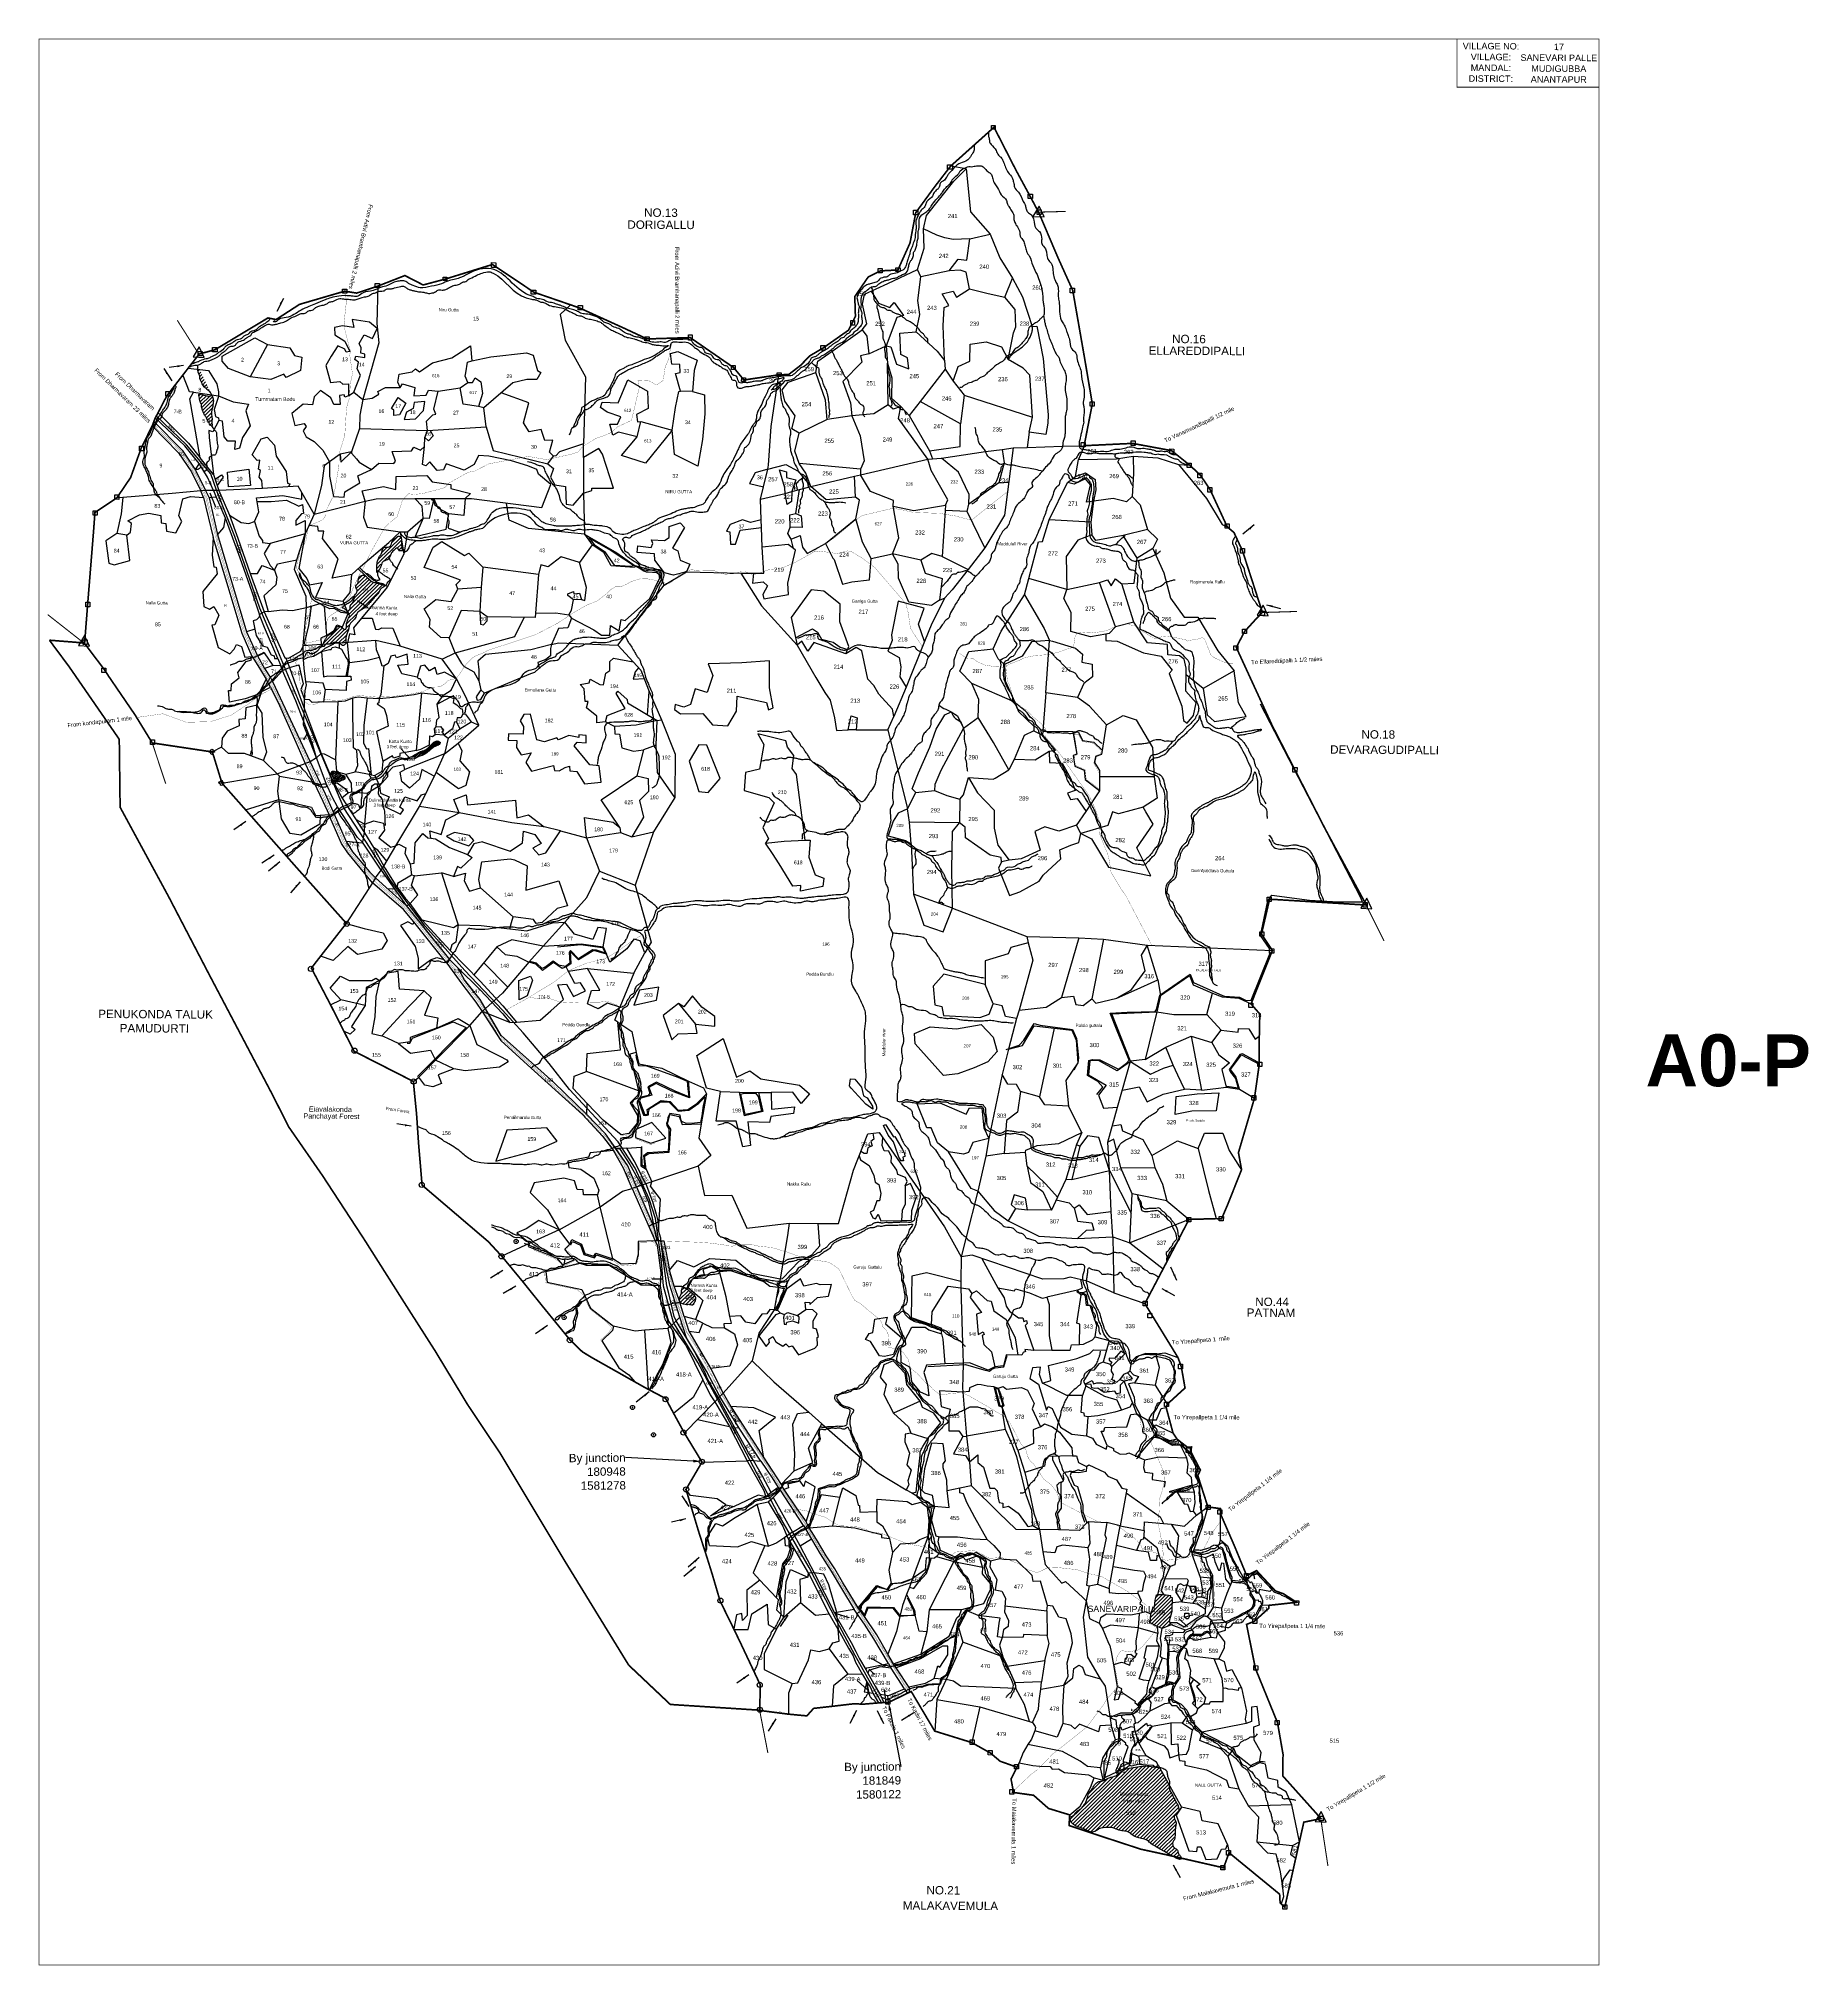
# Model space of a CAD drawing. Header units: feet. Extents: x 177753 to 186270, y 1578848 to 1588126.
import ezdxf
from ezdxf import colors
from ezdxf.entities.mleader import LeaderData, LeaderLine
from ezdxf.enums import TextEntityAlignment as Align
from ezdxf.math import Vec2, Vec3

# ---------------------------------------------------------------- set-up
doc = ezdxf.new("R2010")
doc.units = ezdxf.units.FT
doc.header["$LTSCALE"] = 15
doc.header["$MEASUREMENT"] = 0
doc.header["$PDMODE"] = 32
doc.header["$PDSIZE"] = 20
doc.linetypes.add('HIDDEN2', pattern=[0.1875, 0.125, -0.0625])
for name, color, linetype in [('DIMENSION', 7, 'Continuous'), ('HILL', 223, 'Continuous'), ('PAPER SIZE', 10, 'Continuous'), ('PLOT', 7, 'Continuous'), ('PLOT NO', 7, 'Continuous'), ('RAILWAY TRACK', 3, 'Continuous'), ('ROADS', 6, 'HIDDEN2'), ('TANKS-STREAM', 4, 'Continuous'), ('TEXT', 255, 'Continuous'), ('text2', 7, 'Continuous'), ('VILLAGE', 30, 'Continuous'), ('VILLAGE STONES', 240, 'Continuous')]:
    doc.layers.add(name, color=color, linetype=linetype)
doc.layers.add('VILLAGE BOUNDRY', color=5, linetype='HIDDEN2', lineweight=100)
doc.styles.get("Standard").update_dxf_attribs({"font": 'arial.ttf'})
doc.linetypes.add('TRACKS', pattern='A,0.15,[130,ltypeshp.shx,S=0.25,R=0,X=0,Y=0],0.15', length=0.3)
doc.dimstyles.get("Standard").update_dxf_attribs({"dimtxt": 0.18, "dimasz": 0.18, "dimexe": 0.18, "dimexo": 0.0625, "dimgap": 0.09, "dimtad": 0, "dimtih": 1, "dimtoh": 1, "dimdec": 4, "dimzin": 0, "dimdsep": 46, "dimtxsty": 'Standard', "dimcen": 0.09, "dimadec": 0, "dimazin": 0, "dimtfac": 1, "dimtdec": 4, "dimtofl": 0, "dimtmove": 0, "dimatfit": 3, "dimfxl": 1, "dimtolj": 1, "dimtzin": 0, "dimarcsym": 0})
pattern_1 = [(44.6844215, (-9532.345, -5777.52), (-8.82785887, 8.9256441), [])]

msp = doc.modelspace()

# ---------------------------------------------------------------- hatches: boundary and pattern name
at = {"layer": 'TANKS-STREAM', "lineweight": -2}
h = msp.add_hatch(dxfattribs=at)
h.set_pattern_fill('ANSI31', color=256, scale=100.430502, angle=-0.31558, style=0)
h.set_pattern_definition(pattern_1)
edge = h.paths.add_edge_path()
edge.add_spline(control_points=[(178586.5, 1586409.6), (178582.9, 1586407.1), (178575.9, 1586402.1), (178562.6, 1586406.2), (178548.7, 1586407.1), (178537.9, 1586412.2), (178521.4, 1586414), (178528.1, 1586395.3), (178526.4, 1586381.5), (178537.7, 1586365.4), (178536.4, 1586348.5), (178544.1, 1586332.2), (178547.9, 1586315.9), (178560.1, 1586303.3), (178565.2, 1586287.9), (178573.6, 1586275.7), (178577.1, 1586265.8), (178590.8, 1586256.4), (178585.4, 1586279.1), (178588.1, 1586290.8), (178587.1, 1586302.7), (178583.8, 1586319.7), (178584.7, 1586338), (178592.5, 1586354.3), (178591.5, 1586367.3), (178594.8, 1586379.1), (178592.8, 1586394.2), (178586.3, 1586409.4), (178575.7, 1586427.7), (178561.4, 1586439.9), (178548.6, 1586448.8), (178539.8, 1586457.6), (178536.4, 1586470.2), (178529.7, 1586481.7), (178526.3, 1586492.8), (178527.2, 1586504.8), (178520.4, 1586513.9), (178518.9, 1586524.9), (178516, 1586532), (178518.1, 1586541.6), (178517.4, 1586548.3), (178516.8, 1586553.5)], knot_values=[0, 0, 0, 0, 12.3233, 24.360887, 39.33249, 52.904441, 64.178378, 74.420407, 97.641223, 109.31425, 129.990591, 145.99064, 162.891356, 179.272352, 196.871916, 211.036399, 222.546616, 229.962247, 248.610765, 260.224853, 271.48828, 282.866432, 312.961234, 324.071263, 336.035962, 350.8948, 360.438231, 381.01023, 400.089218, 423.472236, 436.267213, 447.212907, 459.8076, 474.581309, 486.937496, 493.972212, 509.89152, 518.58259, 527.339333, 531.821642, 547.493415, 547.493415, 547.493415, 547.493415], degree=3, periodic=0)
h = msp.add_hatch(dxfattribs=at)
h.set_pattern_fill('ANSI31', color=256, scale=100.430502, angle=-0.31558, style=0)
h.set_pattern_definition(pattern_1)
edge = h.paths.add_edge_path()
edge.add_spline(control_points=[(179503.3, 1585658.1), (179502.3, 1585664.3), (179500.7, 1585674.9), (179497.8, 1585692.7), (179499.3, 1585704.6), (179499.2, 1585711.9)], knot_values=[526.786087, 526.786087, 526.786087, 526.786087, 545.564315, 558.85364, 580.663083, 580.663083, 580.663083, 580.663083], degree=3, periodic=0)
edge.add_line((179499.2, 1585711.9), (179498, 1585719.5))
edge.add_spline(control_points=[(179498, 1585719.5), (179495.7, 1585725.3), (179485.2, 1585734.9), (179473.9, 1585719.4), (179452.4, 1585714.1), (179453.5, 1585688.1), (179438.2, 1585675.9), (179425.8, 1585677.5), (179404.6, 1585675.7), (179407.7, 1585645.8), (179392, 1585632.8), (179387.2, 1585619.4), (179382.1, 1585605.6), (179380.3, 1585588), (179383.1, 1585573.8), (179372, 1585551.2), (179390.1, 1585564.8), (179396.4, 1585574.5), (179397.6, 1585586.7), (179401, 1585598), (179412.3, 1585610.3), (179428.9, 1585611.6), (179439, 1585621.9), (179443.1, 1585630.9), (179447.7, 1585638.3), (179450.5, 1585650.1), (179460.9, 1585659.4), (179477.7, 1585678.7), (179484.4, 1585664.6), (179488.5, 1585656.5), (179497.9, 1585661.1), (179504.5, 1585658.6), (179507.9, 1585657.1)], knot_values=[87.510903, 87.510903, 87.510903, 87.510903, 104.808758, 115.41079, 136.679547, 163.876937, 179.408171, 187.469498, 201.124924, 235.091451, 250.618515, 260.458076, 276.590951, 295.217618, 310.594922, 325.157278, 341.345398, 348.928871, 362.668152, 376.180988, 383.785227, 410.826322, 421.190923, 425.011687, 440.407111, 447.353645, 459.67027, 485.283624, 493.747306, 500.535019, 508.897842, 519.080476, 519.080476, 519.080476, 519.080476], degree=3, periodic=0)
h = msp.add_hatch(dxfattribs=at)
h.set_pattern_fill('ANSI31', color=256, scale=100.430502, angle=-0.31558, style=0)
h.set_pattern_definition(pattern_1)
edge = h.paths.add_edge_path()
edge.add_spline(control_points=[(179332, 1585532.7), (179326.3, 1585537.9), (179313, 1585545.9), (179297.8, 1585534.8), (179290, 1585521.9), (179293, 1585503.3), (179271.6, 1585486.3), (179290.9, 1585468.1), (179281.6, 1585454.7), (179273.9, 1585447.1), (179273.3, 1585436.9), (179272.2, 1585426.3), (179268.2, 1585416.6), (179263.8, 1585408), (179258.5, 1585402.6), (179249.1, 1585394.7), (179257.1, 1585377.3), (179236, 1585370.2), (179253.9, 1585349.9), (179243.5, 1585332.7), (179235.7, 1585316), (179234.6, 1585301.5), (179233.4, 1585277.8), (179220.9, 1585282), (179214, 1585293), (179189.2, 1585301.2), (179185.6, 1585282.1), (179177.5, 1585271.8), (179164.8, 1585260), (179145, 1585255.3), (179136.8, 1585238.3), (179126.9, 1585227.2), (179125.8, 1585214.7), (179121.3, 1585209.4), (179119.8, 1585208)], knot_values=[938.188663, 938.188663, 938.188663, 938.188663, 960.780878, 976.16006, 988.67223, 1004.453077, 1029.178562, 1048.876482, 1061.964279, 1071.686132, 1080.963111, 1090.9759, 1103.788699, 1111.859382, 1119.629865, 1126.292952, 1146.794901, 1157.572156, 1175.418501, 1200.894158, 1212.249909, 1229.392757, 1251.282505, 1254.838801, 1265.388144, 1291.284609, 1304.607578, 1314.755341, 1330.688676, 1355.624272, 1370.119626, 1384.689876, 1399.313652, 1405.231886, 1405.231886, 1405.231886, 1405.231886], degree=3, periodic=0)
edge.add_line((179119.8, 1585208), (179131.5, 1585208.9))
edge.add_spline(control_points=[(179131.5, 1585208.9), (179134.3, 1585211.4), (179138.7, 1585210.4), (179142.9, 1585209.7), (179142.9, 1585209.7)], knot_values=[1943.806019, 1943.806019, 1943.806019, 1943.806019, 1949.534633, 1955.263247, 1955.263247, 1955.263247, 1955.263247], degree=3, periodic=0)
edge.add_line((179142.9, 1585209.7), (179161, 1585211.1))
edge.add_spline(control_points=[(179161, 1585211.1), (179165.2, 1585213), (179170.7, 1585218.1), (179184.9, 1585216.6), (179194.3, 1585217.6), (179201, 1585214)], knot_values=[1884.217443, 1884.217443, 1884.217443, 1884.217443, 1898.118981, 1904.133179, 1925.758318, 1925.758318, 1925.758318, 1925.758318], degree=3, periodic=0)
edge.add_line((179201, 1585214), (179231.9, 1585216.3))
edge.add_spline(control_points=[(179231.9, 1585216.3), (179232.3, 1585218.8), (179230.8, 1585225.6), (179230.4, 1585239.6), (179234.3, 1585257.1), (179243.9, 1585273.7), (179245.9, 1585290.2), (179250.1, 1585304.7), (179259.6, 1585318.3), (179271.8, 1585327.6), (179280.1, 1585340.2), (179282.2, 1585349.6), (179285.2, 1585359), (179297.8, 1585373), (179319.4, 1585381.4), (179336, 1585396.6), (179346.5, 1585409.3), (179355.4, 1585420.1), (179364.8, 1585429.8), (179371.5, 1585438.9), (179386.1, 1585449.8), (179393.4, 1585466.2), (179402.8, 1585482.1), (179413.8, 1585482.2), (179417.3, 1585491.7), (179413, 1585494.5), (179410.6, 1585495.5)], knot_values=[1493.840636, 1493.840636, 1493.840636, 1493.840636, 1501.575846, 1513.86519, 1535.797732, 1553.895998, 1570.445652, 1584.987411, 1598.540597, 1619.055227, 1630.439351, 1642.751894, 1647.461937, 1659.747372, 1696.94594, 1715.26638, 1726.208435, 1746.41976, 1756.968057, 1766.437676, 1780.119014, 1810.193934, 1819.866787, 1832.143162, 1837.598413, 1844.791401, 1844.791401, 1844.791401, 1844.791401], degree=3, periodic=0)
edge.add_line((179410.6, 1585495.5), (179402.2, 1585497.9))
edge.add_spline(control_points=[(179402.2, 1585497.9), (179397.5, 1585499), (179392.8, 1585500.4), (179388.1, 1585501.9), (179388.1, 1585501.9)], knot_values=[1470.607197, 1470.607197, 1470.607197, 1470.607197, 1477.878157, 1485.149117, 1485.149117, 1485.149117, 1485.149117], degree=3, periodic=0)
edge.add_line((179395.2, 1585499.7), (179368.8, 1585507.3))
edge.add_spline(control_points=[(179369.7, 1585507.1), (179369.7, 1585507.1), (179365.3, 1585508.2), (179360.7, 1585509), (179356.6, 1585510.8)], knot_values=[1438.214267, 1438.214267, 1438.214267, 1438.214267, 1444.90038, 1451.586494, 1451.586494, 1451.586494, 1451.586494], degree=3, periodic=0)
edge.add_line((179356.6, 1585510.8), (179354.2, 1585511.5))
edge.add_line((179354.2, 1585511.5), (179352.2, 1585513.4))
edge.add_spline(control_points=[(179352.2, 1585513.4), (179352.2, 1585513.4), (179350.6, 1585514.7), (179349.1, 1585516.3), (179347.6, 1585517.8), (179347.6, 1585517.8)], knot_values=[1426.714513, 1426.714513, 1426.714513, 1426.714513, 1429.876198, 1429.876198, 1433.037883, 1433.037883, 1433.037883, 1433.037883], degree=3, periodic=0)
edge.add_line((179347.6, 1585517.8), (179340.9, 1585524.2))
edge.add_spline(control_points=[(179340.9, 1585524.2), (179340.9, 1585524.2), (179339, 1585526), (179336, 1585528.9), (179333.2, 1585531.7), (179332, 1585532.7), (179332, 1585532.7)], knot_values=[1405.231886, 1405.231886, 1405.231886, 1405.231886, 1409.121966, 1413.012045, 1415.23421, 1417.456374, 1417.456374, 1417.456374, 1417.456374], degree=3, periodic=0)
edge.add_line((179337.3, 1585527.6), (179331.7, 1585533))
h = msp.add_hatch(dxfattribs=at)
h.set_pattern_fill('ANSI32', color=256, scale=25.107626, angle=-0.31558)
h.set_pattern_definition([(44.6844215, (-9532.3455, -5777.519), (-6.620894153, 6.69423307), []), (44.6844215, (-9527.907, -5777.544), (-6.620894153, 6.69423307), [])])
edge = h.paths.add_edge_path()
edge.add_spline(control_points=[(179571.5, 1584662.7), (179573.3, 1584663.8), (179581.9, 1584668.8), (179595.7, 1584672.5), (179615.3, 1584681.9), (179630.3, 1584694.1), (179645.9, 1584707.9), (179661.7, 1584720.8), (179683.5, 1584723), (179685.9, 1584737.1), (179680.1, 1584741.8), (179662.8, 1584747.4), (179645.3, 1584728.1), (179628.9, 1584711.8), (179613.3, 1584698.3), (179594, 1584695.2), (179572.3, 1584682.3), (179557.6, 1584673.3), (179546, 1584667.6)], knot_values=[938.988242, 938.988242, 938.988242, 938.988242, 945.101901, 967.64512, 982.035089, 1009.526716, 1025.070273, 1043.99965, 1071.546814, 1076.910927, 1080.701802, 1092.496864, 1127.851475, 1144.393508, 1164.232267, 1187.517742, 1200.823881, 1239.201236, 1239.201236, 1239.201236, 1239.201236], degree=3, periodic=0)
edge.add_line((179546, 1584667.6), (179571.5, 1584662.7))
h.paths.add_polyline_path([(179516.8, 1584642.8), (179568.2, 1584642.5), (179568.3, 1584670.2), (179517, 1584670.5)], flags=9)
h = msp.add_hatch(dxfattribs=at)
h.set_pattern_fill('ANSI31', color=256, scale=50.215251, angle=-0.31558, style=0)
h.set_pattern_definition([(44.6844215, (-9532.3455, -5777.5194), (-4.413929435, 4.462822048), [])])
edge = h.paths.add_edge_path()
edge.add_spline(control_points=[(179178.2, 1584546.4), (179179.3, 1584546.2), (179181.8, 1584545.7), (179186.9, 1584548.9), (179193.9, 1584550.5), (179201.4, 1584547.4), (179206.6, 1584551.7), (179211.8, 1584555.2), (179218.4, 1584557.7), (179226.3, 1584558), (179230.7, 1584567.3), (179224.8, 1584577.3), (179215.7, 1584576.1), (179210, 1584579.1), (179204.4, 1584584.2), (179194.1, 1584587.7), (179183.8, 1584594.7), (179172.2, 1584597.6), (179158.4, 1584596.5), (179161.4, 1584583.6), (179166.2, 1584577.9), (179167.2, 1584571.2), (179171.8, 1584566.5), (179173, 1584560.2), (179174.9, 1584554.8), (179173.7, 1584548), (179177.6, 1584546.6), (179178.8, 1584546.2)], knot_values=[0, 0, 0, 0, 3.105035, 7.631981, 16.980942, 24.03333, 29.336502, 35.768587, 43.306935, 50.391688, 57.372851, 70.16054, 75.358591, 83.384603, 88.513586, 97.9538, 115.525871, 124.751298, 135.451725, 147.88726, 153.110426, 158.284236, 167.175563, 172.007387, 177.055706, 184.721656, 188.301333, 188.301333, 188.301333, 188.301333], degree=3, periodic=0)
h = msp.add_hatch(dxfattribs=at)
h.set_pattern_fill('ANSI31', color=256, scale=100.430502, angle=-0.31558, style=0)
h.set_pattern_definition(pattern_1)
edge = h.paths.add_edge_path()
edge.add_spline(control_points=[(180838.3, 1582042.7), (180839.5, 1582040.9), (180843.8, 1582038.4), (180850.3, 1582034.7), (180859.7, 1582033.3), (180868.5, 1582029.8), (180880.7, 1582032.3), (180890.2, 1582030.3), (180902.7, 1582026.8), (180907.7, 1582038.5), (180912.7, 1582045.9), (180915.3, 1582054.4), (180916.5, 1582062.9), (180912.7, 1582071.1), (180906.7, 1582078.6), (180897.7, 1582083.3), (180888.9, 1582089.9), (180882.3, 1582098.1), (180876.6, 1582101), (180873.6, 1582102.7)], knot_values=[1240.601556, 1240.601556, 1240.601556, 1240.601556, 1247.314804, 1254.404183, 1263.120186, 1275.350579, 1281.731659, 1299.474905, 1305.156175, 1316.925276, 1329.207789, 1333.996056, 1343.175414, 1354.224716, 1359.725445, 1371.644352, 1383.692053, 1392.656993, 1402.691018, 1402.691018, 1402.691018, 1402.691018], degree=3, periodic=0)
edge.add_spline(control_points=[(180873.6, 1582102.7), (180872.9, 1582103), (180868.6, 1582105.4), (180864.8, 1582108.3), (180861.3, 1582110.5)], knot_values=[1402.691018, 1402.691018, 1402.691018, 1402.691018, 1404.980909, 1417.214919, 1417.214919, 1417.214919, 1417.214919], degree=3, periodic=0)
edge.add_line((180861.3, 1582110.5), (180853.5, 1582115.1))
edge.add_spline(control_points=[(180850.4, 1582117), (180851.6, 1582116.3), (180855.2, 1582114.1), (180858.9, 1582112.1), (180861.3, 1582110.5)], knot_values=[1417.214919, 1417.214919, 1417.214919, 1417.214919, 1421.178376, 1429.787596, 1429.787596, 1429.787596, 1429.787596], degree=3, periodic=0)
edge.add_spline(control_points=[(180852.9, 1582115.5), (180851.2, 1582113.5), (180844.1, 1582103), (180846.6, 1582083.5), (180837.8, 1582067.9), (180833.2, 1582059.6), (180833.8, 1582056.2)], knot_values=[1163.710429, 1163.710429, 1163.710429, 1163.710429, 1171.494433, 1201.315076, 1215.650779, 1226.423446, 1226.423446, 1226.423446, 1226.423446], degree=3, periodic=0)
edge.add_line((180833.8, 1582056.2), (180835.7, 1582051))
edge.add_spline(control_points=[(180835.5, 1582051.6), (180835.5, 1582051.4), (180835.7, 1582051), (180835.8, 1582050.6), (180835.9, 1582050.4)], knot_values=[1231.343657, 1231.343657, 1231.343657, 1231.343657, 1231.905444, 1232.5595, 1232.5595, 1232.5595, 1232.5595], degree=3, periodic=0)
edge.add_line((180835.9, 1582050.4), (180838.3, 1582042.7))
h = msp.add_hatch(dxfattribs=at)
h.set_pattern_fill('ANSI31', color=256, scale=100.430502, angle=-0.31558, style=0)
h.set_pattern_definition(pattern_1)
edge = h.paths.add_edge_path()
edge.add_spline(control_points=[(182714.6, 1579562.3), (182716.9, 1579552.5), (182723.1, 1579526.6), (182760.7, 1579513.5), (182793, 1579502.5), (182816.4, 1579486.7), (182840.4, 1579493.3), (182860.4, 1579513.2), (182890, 1579511.6), (182918.1, 1579513.2), (182940.3, 1579503.8), (182964.5, 1579494.7), (182993.9, 1579496.7), (183019.4, 1579471), (183054, 1579460.7), (183087.9, 1579453.6), (183107.4, 1579431.9), (183137.4, 1579417.3), (183183.8, 1579388.4), (183209.4, 1579374.6)], knot_values=[1098.215916, 1098.215916, 1098.215916, 1098.215916, 1127.083776, 1174.471748, 1203.077877, 1233.333289, 1252.884649, 1272.2216, 1315.647644, 1333.723754, 1356.586375, 1386.454857, 1411.2929, 1440.089319, 1488.137434, 1518.800239, 1540.978447, 1570.835909, 1632.810736, 1632.810736, 1632.810736, 1632.810736], degree=3, periodic=0)
edge.add_line((183209.4, 1579374.6), (183252.6, 1579364.8))
edge.add_spline(control_points=[(183252.6, 1579364.8), (183252.3, 1579365.9), (183250.8, 1579370.4), (183245.3, 1579379.7), (183234.9, 1579388.2), (183236.9, 1579406.2), (183217.2, 1579412.5), (183209.4, 1579427.8), (183210.9, 1579443.4), (183222.6, 1579457.8), (183221.7, 1579479.7), (183222.6, 1579501), (183225.3, 1579520.8), (183230, 1579542.3), (183208.6, 1579566.3), (183227.1, 1579574.6), (183232.3, 1579579.9)], knot_values=[794.073828, 794.073828, 794.073828, 794.073828, 799.826031, 814.501008, 822.216314, 839.540693, 857.953207, 875.272911, 887.365399, 902.880196, 928.549878, 949.65557, 967.57337, 988.217717, 1014.961981, 1035.516641, 1035.516641, 1035.516641, 1035.516641], degree=3, periodic=0)
edge.add_line((183232.3, 1579579.9), (183236.5, 1579585.9))
edge.add_spline(control_points=[(183236.5, 1579585.9), (183241.8, 1579596.5), (183238.9, 1579616.5), (183226.9, 1579635.9), (183218.3, 1579650.4), (183212.1, 1579667.4), (183202.7, 1579681.1), (183192.5, 1579697.3), (183193.7, 1579709.5), (183194.4, 1579716.3)], knot_values=[647.258955, 647.258955, 647.258955, 647.258955, 681.536793, 696.934995, 716.955415, 731.712258, 750.888337, 767.04414, 786.960603, 786.960603, 786.960603, 786.960603], degree=3, periodic=0)
edge.add_line((183194.4, 1579716.3), (183146.3, 1579801.8))
edge.add_spline(control_points=[(183146.3, 1579801.8), (183140.3, 1579802.8), (183134.2, 1579803.3), (183128, 1579803.8)], knot_values=[518.70785, 518.70785, 518.70785, 518.70785, 537.142504, 537.142504, 537.142504, 537.142504], degree=3, periodic=0)
edge.add_line((183128, 1579803.8), (183127.2, 1579803.3))
edge.add_line((183127.2, 1579803.3), (183126.4, 1579803.9))
edge.add_spline(control_points=[(183126.4, 1579803.9), (183122.9, 1579804.2), (183107.2, 1579805.5), (183079, 1579811.2), (183040.7, 1579804.1), (183004.7, 1579800.4), (182964.8, 1579788.7), (182938.4, 1579755.1), (182897.8, 1579754.1), (182876.9, 1579734.6), (182852.3, 1579735.2), (182831.9, 1579719.1), (182825, 1579696.1), (182808.5, 1579684.8), (182801.7, 1579662.3), (182797.3, 1579640.2), (182783.7, 1579619.9), (182773.4, 1579604.8), (182756.1, 1579595.9), (182742.6, 1579583.6), (182732.7, 1579567.5), (182720.7, 1579564), (182714.5, 1579562.2)], knot_values=[0, 0, 0, 0, 10.539777, 46.878887, 85.561294, 125.933842, 155.784767, 207.827708, 243.16033, 269.737428, 287.519204, 313.961502, 340.56155, 357.192743, 370.447128, 409.235794, 424.035793, 443.424942, 462.996662, 481.053454, 498.345425, 517.095993, 517.095993, 517.095993, 517.095993], degree=3, periodic=0)
at = {"layer": 'VILLAGE', "lineweight": -2}
h = msp.add_hatch(dxfattribs=at)
h.set_pattern_fill('ANSI31', color=256, scale=100, style=0)
h.paths.add_polyline_path([(183209.8, 1580618), (183199.9, 1580619.6), (183202.2, 1580628.2), (183167.6, 1580633.5), (183138.4, 1580632.9), (183133.3, 1580632.4), (183126.4, 1580607.2), (183123.9, 1580575), (183116.2, 1580573.7), (183105.8, 1580540.2), (183102.9, 1580497.8), (183135.9, 1580479.6), (183160.1, 1580470), (183203.8, 1580488.9), (183194.3, 1580506.5), (183207.2, 1580553.1), (183206.1, 1580589.6), (183210.2, 1580594)])
h.paths.add_polyline_path([(183121.4, 1580533.5), (183178.4, 1580533.2), (183178.6, 1580564), (183121.5, 1580564.3)], flags=24)

# ---------------------------------------------------------------- linework, layer by layer
for p in [(180051, 1582334, 728), (180282, 1581968, 732), (180611, 1581535, 738), (180712, 1581403, 740)]:
    msp.add_point(p)
at = {"layer": 'DIMENSION', "lineweight": -2}
for points in [[(182338.4, 1587707.6), (182356.4, 1587707.5), (182356.3, 1587689.1), (182338.3, 1587689.2)], [(182126.6, 1587517.9), (182151.5, 1587517.7), (182151.3, 1587496.9), (182126.5, 1587497)], [(182515.1, 1587375.8), (182536, 1587375.7), (182535.9, 1587356.1), (182515, 1587356.2)], [(181964.1, 1587299), (181984.6, 1587298.9), (181984.5, 1587276.9), (181964, 1587277)], [(182558.1, 1587300.8), (182577.7, 1587300.7), (182577.6, 1587277.9), (182558, 1587278)], [(179932.8, 1587046.7), (179952.7, 1587046.5), (179952.6, 1587023.7), (179932.7, 1587023.8)], [(181793, 1587018.5), (181813.2, 1587018.4), (181813, 1586997.4), (181792.8, 1586997.5)], [(181878.9, 1587021.9), (181899.6, 1587021.8), (181899.6, 1587004.2), (181878.8, 1587004.3)], [(179215.4, 1586919.6), (179237, 1586919.4), (179236.9, 1586900.2), (179215.3, 1586900.3)], [(179372.6, 1586945.8), (179394.2, 1586945.7), (179394.1, 1586927.3), (179372.5, 1586927.5)], [(179699.8, 1586976.5), (179717.3, 1586976.4), (179717.2, 1586960.3), (179699.7, 1586960.4)], [(180123.2, 1586914.9), (180146.6, 1586914.7), (180146.5, 1586894.8), (180123.1, 1586894.9)], [(182717.5, 1586923.5), (182737.6, 1586923.4), (182737.5, 1586901.6), (182717.4, 1586901.8)], [(180349.5, 1586841.1), (180369.8, 1586841), (180369.7, 1586819.1), (180349.3, 1586819.2)], [(181661.8, 1586768.4), (181679.9, 1586768.3), (181679.7, 1586745.9), (181661.7, 1586746)], [(178520.6, 1586619), (178540, 1586618.9), (178539.9, 1586597.3), (178520.5, 1586597.4)], [(178590.5, 1586637.4), (178613, 1586637.3), (178612.9, 1586617.9), (178590.4, 1586618)], [(180669.7, 1586689.9), (180690.9, 1586689.8), (180690.8, 1586669.6), (180669.6, 1586669.7)], [(180880.1, 1586698.7), (180897.9, 1586698.6), (180897.8, 1586672.9), (180879.9, 1586673)], [(181517.9, 1586647.4), (181538.8, 1586647.3), (181538.6, 1586625), (181517.8, 1586625.1)], [(181087.2, 1586551.4), (181104.6, 1586551.3), (181104.4, 1586532.1), (181087.1, 1586532.2)], [(178364.8, 1586425.6), (178384.2, 1586425.5), (178384, 1586404), (178364.7, 1586404.1)], [(181136.4, 1586491.9), (181154.9, 1586491.8), (181154.8, 1586473.7), (181136.3, 1586473.8)], [(181307.8, 1586516.1), (181326.5, 1586516), (181326.4, 1586498.6), (181307.7, 1586498.7)], [(182813.5, 1586376.5), (182832.9, 1586376.4), (182832.8, 1586354.9), (182813.4, 1586355)], [(178238.6, 1586162.5), (178257.9, 1586162.4), (178257.8, 1586140.9), (178238.4, 1586141)], [(182770.4, 1586180.9), (182789.7, 1586180.8), (182789.6, 1586159.2), (182770.3, 1586159.4)], [(183010.9, 1586188.6), (183030.3, 1586188.5), (183030.1, 1586166.9), (183010.8, 1586167)], [(183196.7, 1586149.5), (183216.1, 1586149.4), (183215.9, 1586127.8), (183196.6, 1586128)], [(183279.8, 1586082), (183299.2, 1586081.8), (183299.1, 1586060.3), (183279.7, 1586060.4)], [(183331, 1586032.8), (183350.4, 1586032.7), (183350.3, 1586011.1), (183330.9, 1586011.2)], [(183380.3, 1585963.7), (183399.7, 1585963.6), (183399.5, 1585942), (183380.2, 1585942.1)], [(178120.2, 1585928.7), (178139.6, 1585928.6), (178139.4, 1585907), (178120.1, 1585907.1)], [(178015.7, 1585852.1), (178035.1, 1585852), (178035, 1585830.5), (178015.6, 1585830.6)], [(183463.4, 1585789.5), (183482.8, 1585789.4), (183482.7, 1585767.8), (183463.3, 1585768)], [(183537.1, 1585670), (183556.4, 1585669.9), (183556.3, 1585648.3), (183537, 1585648.4)], [(177980, 1585411.3), (177999.4, 1585411.2), (177999.3, 1585389.6), (177979.9, 1585389.7)], [(183632.8, 1585369.4), (183652.2, 1585369.3), (183652.1, 1585347.8), (183632.7, 1585347.9)], [(177967.6, 1585230.2), (177987, 1585230.1), (177986.9, 1585208.5), (177967.5, 1585208.6)], [(183547, 1585282.1), (183566.3, 1585282), (183566.2, 1585260.4), (183546.8, 1585260.5)], [(183505.4, 1585202), (183524.7, 1585201.9), (183524.6, 1585180.4), (183505.2, 1585180.5)], [(178056.7, 1585094.7), (178076.1, 1585094.6), (178076, 1585073.1), (178056.6, 1585073.2)], [(178291, 1584748.7), (178310.4, 1584748.6), (178310.3, 1584727.1), (178290.9, 1584727.2)], [(183789.5, 1584615.4), (183808.9, 1584615.3), (183808.7, 1584593.7), (183789.4, 1584593.8)], [(183665.7, 1583992.3), (183685.1, 1583992.2), (183685, 1583970.6), (183665.6, 1583970.7)], [(184127.6, 1583965.7), (184146.9, 1583965.6), (184146.8, 1583944), (184127.4, 1583944.1)], [(183629.6, 1583825.4), (183649, 1583825.3), (183648.8, 1583803.7), (183629.5, 1583803.8)], [(183677.3, 1583743.8), (183696.7, 1583743.7), (183696.6, 1583722.2), (183677.2, 1583722.3)], [(183576.5, 1583481.5), (183595.8, 1583481.4), (183595.7, 1583459.8), (183576.4, 1583460)], [(183620.1, 1583197.7), (183639.5, 1583197.6), (183639.3, 1583176), (183620, 1583176.1)], [(183591.1, 1583036.6), (183610.4, 1583036.5), (183610.3, 1583014.9), (183590.9, 1583015)], [(183278.4, 1582449.9), (183297.8, 1582449.8), (183297.6, 1582428.2), (183278.3, 1582428.3)], [(183435.1, 1582455), (183454.5, 1582454.9), (183454.3, 1582433.4), (183435, 1582433.5)], [(183068, 1582045.9), (183087.4, 1582045.8), (183087.3, 1582024.3), (183067.9, 1582024.4)], [(183090.8, 1581987.6), (183110.2, 1581987.5), (183110.1, 1581966), (183090.7, 1581966.1)], [(183238.1, 1581743.2), (183257.4, 1581743.1), (183257.3, 1581721.5), (183237.9, 1581721.6)], [(183170.8, 1581561), (183190.1, 1581560.9), (183190, 1581539.3), (183170.7, 1581539.4)], [(183275.3, 1581340.1), (183294.6, 1581339.9), (183294.5, 1581318.4), (183275.2, 1581318.5)], [(183371.6, 1581064.8), (183390.9, 1581064.7), (183390.8, 1581043.2), (183371.4, 1581043.3)], [(183428.4, 1581042), (183447.8, 1581041.9), (183447.7, 1581020.4), (183428.3, 1581020.5)], [(183555.6, 1580735.9), (183574.9, 1580735.8), (183574.8, 1580714.3), (183555.5, 1580714.4)], [(183797.6, 1580604.6), (183816.9, 1580604.5), (183816.8, 1580582.9), (183797.4, 1580583)], [(183596.6, 1580516.6), (183615.9, 1580516.5), (183615.8, 1580494.9), (183596.5, 1580495.1)], [(183601.7, 1580291.7), (183621, 1580291.6), (183620.9, 1580270), (183601.6, 1580270.1)], [(183704.3, 1580027.9), (183723.7, 1580027.7), (183723.6, 1580006.2), (183704.2, 1580006.3)], [(182235.6, 1579934.2), (182254.9, 1579934.1), (182254.8, 1579912.5), (182235.4, 1579912.6)], [(182323.2, 1579883.1), (182342.6, 1579883), (182342.5, 1579861.4), (182323.1, 1579861.6)], [(182448.8, 1579816.4), (182468.1, 1579816.2), (182468, 1579794.7), (182448.6, 1579794.8)], [(182427.7, 1579694.9), (182447.1, 1579694.8), (182446.9, 1579673.2), (182427.6, 1579673.3)], [(183915.1, 1579566.8), (183934.5, 1579566.7), (183934.4, 1579545.2), (183915, 1579545.3)], [(183470.2, 1579401.7), (183489.5, 1579401.5), (183489.4, 1579380), (183470.1, 1579380.1)], [(183442.4, 1579330.1), (183461.7, 1579330), (183461.6, 1579308.5), (183442.2, 1579308.6)], [(183741.1, 1579140.5), (183760.5, 1579140.4), (183760.3, 1579118.9), (183741, 1579119)]]:
    msp.add_lwpolyline(points, close=True, dxfattribs=at)
for points in [[(182538.3, 1587269.3), (182591.6, 1587266.7), (182567.4, 1587317.8), (182538.3, 1587269.3)], [(178496.9, 1586592.4), (178550.2, 1586589.7), (178526, 1586640.8), (178496.9, 1586592.4)], [(183616.5, 1585349.3), (183669.8, 1585346.7), (183645.6, 1585397.8), (183616.5, 1585349.3)], [(177944.7, 1585202.6), (177998.1, 1585200), (177973.9, 1585251.1), (177944.7, 1585202.6)], [(184115.7, 1583938.4), (184169, 1583935.8), (184144.8, 1583986.9), (184115.7, 1583938.4)], [(183896, 1579540.7), (183949.4, 1579538), (183925.1, 1579589.1), (183896, 1579540.7)]]:
    msp.add_lwpolyline(points, dxfattribs=at)
at = {"layer": 'HILL', "lineweight": -2}
for points in [[(180402.4, 1585719.5), (180425.9, 1585689.6), (180475.7, 1585656.4), (180522.5, 1585589.4), (180603, 1585585.2), (180615.1, 1585588.4), (180527.9, 1585646.3), (180498.1, 1585666.2), (180402.4, 1585719.5)], [(182845.7, 1583041.4), (182874.5, 1583077.7), (182850, 1583104.8), (182801, 1583133.4), (182803.6, 1583169.4), (182807.7, 1583205.6), (182825.5, 1583209.7), (182860.5, 1583208.1), (182950.2, 1583163.6), (182988.6, 1583192.9), (183000.4, 1583206.3), (182943.3, 1583348), (182910.1, 1583433.8), (182991.8, 1583437.8), (183125.7, 1583441.8), (183133.2, 1583451.1), (183148.6, 1583519.7), (183294.1, 1583621), (183311.1, 1583580.6), (183450.2, 1583518.4), (183459.4, 1583514.3), (183531.4, 1583510.5), (183564.7, 1583494.3), (183587.6, 1583496.1), (183678.3, 1583718.6), (183677.3, 1583743.8), (183632.9, 1583807.5), (183669.1, 1583974.7), (183687, 1584000.7), (183869.8, 1583977.6), (184007, 1583969.4), (184124.4, 1583969.9), (184115.1, 1583991.6), (183634, 1584920.5)], [(179522.6, 1584653.6), (179518.9, 1584661.2)], [(180250.8, 1583751.8), (180363.1, 1583763.4), (180430, 1583753.7), (180466.3, 1583749.6), (180480.3, 1583721.7), (180437, 1583736.7), (180419.1, 1583738.7), (180404.3, 1583728.3), (180351.4, 1583695.1), (180312, 1583735.6), (180306.5, 1583725.1), (180309.8, 1583674.3), (180287.9, 1583658.5), (180254.9, 1583664.5), (180229, 1583683.7), (180195.5, 1583658.5), (180176, 1583649), (180149.6, 1583673.6), (180129.4, 1583678.8), (180119, 1583681.6)], [(179526.4, 1583288.7), (179539.7, 1583288.1), (179552.8, 1583313), (179748.2, 1583390.9), (179810.7, 1583364.4), (179576.3, 1583127.6)], [(182409.7, 1583258.2), (182472.6, 1583278.5), (182495, 1583303.1), (182543.3, 1583383.3), (182572.6, 1583375), (182728.4, 1583353.8), (182748.3, 1583310.7), (182756.8, 1583218.8), (182754.6, 1583193.5), (182735, 1583158.4)], [(180627.4, 1583232.9), (180629.2, 1583220.4), (180639.6, 1583180.9), (180677.9, 1583179), (180692.6, 1583174.2), (180829.9, 1583125.6), (180874.3, 1583105.5), (180877.4, 1583069.1), (180881.4, 1583030.1), (180816.1, 1583057.7), (180726.3, 1583101), (180717, 1583096.4), (180685.2, 1583078.6), (180695, 1583047.3), (180687, 1583037.2), (180652.6, 1583028.1), (180639.7, 1583016.8), (180640.4, 1583008.1), (180658, 1582959), (180663.9, 1582941.4), (180674.9, 1582940.9), (180688.7, 1582943.1), (180687.7, 1582955.2), (180693.2, 1582973.8), (180745.8, 1583006), (180772.5, 1583007.1), (180786, 1583005.9), (180830.5, 1582960.8), (180881.9, 1582966.2), (180929.5, 1582999.4), (180934.4, 1583004.8), (180961, 1583030), (180958.1, 1583014.4), (180951.4, 1582989.1), (180944.1, 1582939.5), (180937.9, 1582906.3), (180908.6, 1582903.8), (180868.9, 1582902.7), (180848.5, 1582911.1), (180844.1, 1582921.6), (180839.8, 1582942.1), (180790.6, 1582950.6), (180781.3, 1582929.5), (180778.8, 1582914.7), (180775.1, 1582901.8), (180776.4, 1582891.8), (180786.2, 1582876.3), (180785.2, 1582822), (180782, 1582767.1), (180682.4, 1582760.8), (180675.4, 1582754.8), (180664.4, 1582747.9), (180666.6, 1582721), (180669.3, 1582699), (180672.9, 1582689.8), (180657.7, 1582700.9), (180656.1, 1582762.7), (180655.3, 1582791.6)], [(183620.1, 1583197.7), (183546.6, 1583237.7), (183534.2, 1583234.3), (183498.6, 1583182.4), (183482.3, 1583162.1), (183489, 1583149.7), (183512.6, 1583119), (183526.3, 1583071.8), (183471.1, 1583080.8)], [(181143, 1583046.8), (181203.6, 1583048.3), (181215.3, 1583031.4), (181232.4, 1582962), (181153.5, 1582944.6), (181132.2, 1583042.8), (181143, 1583046.8)], [(182032.2, 1581731.6), (182213.6, 1581742.4), (182302.5, 1581716.5), (182329.6, 1581709.1), (182340, 1581718.5), (182355.8, 1581725.7), (182398.7, 1581731.2), (182414.7, 1581785.4)], [(182358, 1581625.7), (182369.5, 1581626.4), (182393.3, 1581546.4), (182389.8, 1581541.8), (182379.6, 1581543.2), (182358, 1581625.7)], [(181789.4, 1580672.2), (181756, 1580634.8), (181702.5, 1580570.3), (181727, 1580534.2)], [(181945, 1580702.8), (181907.1, 1580688.8), (181863.1, 1580685.7), (181849.5, 1580672.8), (181840.1, 1580656.5), (181801.5, 1580666.7), (181789.4, 1580672.2)], [(181727, 1580534.2), (181741.4, 1580574.6), (181867.4, 1580571.3), (181896.7, 1580534.5), (181909.8, 1580533.9), (181968.4, 1580535.6), (181963.4, 1580560.7), (181933.7, 1580616.3)], [(183309.8, 1580224), (183296.3, 1580202.7), (183314.9, 1580146.5), (183318.3, 1580124.6), (183318.1, 1580099.3)]]:
    msp.add_lwpolyline(points, dxfattribs=at)
at = {"layer": 'PLOT', "lineweight": -2}
for points in [[(181716.8, 1586722.5), (181738.2, 1586752.2), (181717.6, 1586846.1), (181728.2, 1586894.1), (181839.1, 1586946.2), (181982.3, 1587014.4), (182015, 1587116.2), (182011.8, 1587209.9), (182026.6, 1587273.7), (182157.5, 1587438.8), (182216.8, 1587498.3), (182141.4, 1587510.8)], [(182216.8, 1587498.3), (182237.1, 1587290.8), (182331.8, 1587184.1), (182378.9, 1587069.8), (182439.4, 1586971.2), (182488.1, 1586882.3), (182534.8, 1586739.4), (182557.5, 1586740.5), (182587, 1586584.8), (182611.2, 1586313.7), (182610.2, 1586273), (182600.4, 1586218.6), (182520.3, 1586230.1), (182510.1, 1586157.3)], [(182234.5, 1587160.5), (182154.6, 1587158.4), (182114.5, 1587165.7), (182074.8, 1587179.4), (182011.8, 1587209.9)], [(182135.5, 1587006.7), (182178.5, 1587063.5), (182219.7, 1587058.3), (182234.5, 1587160.5), (182331.8, 1587184.1)], [(181749, 1586608.1), (181832.2, 1586645.9), (181854, 1586641.8), (181881.8, 1586558.4), (181940.9, 1586535.3), (181934, 1586588.6), (181901.9, 1586604), (181897.5, 1586707.2), (181975.4, 1586713.1), (181994.1, 1586796.9), (181983.4, 1586864.8), (181998.5, 1586977.8), (181982.3, 1587014.4)], [(182233.2, 1586919.9), (182216.8, 1587001.4), (182187.2, 1587009.7), (182135.5, 1587006.7), (181998.5, 1586977.8)], [(179384.8, 1586933.4), (179380, 1586753.2), (179390.3, 1586660), (179313.8, 1586387.6), (179358, 1586393.8), (179390, 1586413.8), (179386.2, 1586425.6), (179423.1, 1586446), (179492.4, 1586446), (179480.9, 1586471.6), (179488.8, 1586509.8), (179551.3, 1586520.3), (179567.2, 1586535.3), (179585.7, 1586521.2), (179648.7, 1586563.6), (179741.6, 1586589), (179832.1, 1586645.5), (179837.1, 1586574), (179929.9, 1586593.1), (180100.6, 1586612.2), (180133.4, 1586601.5), (180154.5, 1586526.8), (180170.3, 1586518.4), (180150.3, 1586484.3), (180102.8, 1586483.6), (180035.3, 1586467.9), (179896.1, 1586348), (179870.1, 1586354.5), (179796.4, 1586364.7), (179781.5, 1586443.2), (179818.5, 1586469.7), (179806.1, 1586500.6), (179809.4, 1586515.4), (179817.7, 1586566.8), (179837.1, 1586574)], [(181760.2, 1586909.1), (181794.6, 1586851), (181848.9, 1586831.4), (181870, 1586854.1), (181915.5, 1586791.7), (181883.8, 1586783.3), (181832.2, 1586645.9)], [(182112.4, 1586575.5), (182105.3, 1586743.1), (182111.1, 1586830.6), (182133.7, 1586840.1), (182100.6, 1586896.9), (182154.2, 1586909.2), (182170.4, 1586881.2), (182233.2, 1586919.9), (182323.4, 1586898.5), (182403.4, 1586880.9)], [(182520.5, 1586230), (182535.6, 1586303.4), (182523.5, 1586505.4), (182490.3, 1586538), (182418.9, 1586580.2), (182444.8, 1586709), (182456.5, 1586737.7), (182452.5, 1586821.6), (182403.4, 1586880.9), (182439.4, 1586971.2)], [(180313.3, 1586843.5), (180263.2, 1586797), (180286.2, 1586673.7), (180384.4, 1586497), (180375.3, 1586174.5), (180260, 1586136), (180241.5, 1586115.9), (180231.6, 1586115), (180211.5, 1586133.9), (180227.8, 1586191.8), (180189.2, 1586190.8), (180171.2, 1586243.9), (180113.7, 1586231.4), (180087.1, 1586274.7), (180111.8, 1586371.9), (179979.4, 1586419.7)], [(179382.6, 1586729.3), (179344.8, 1586759.5), (179261.5, 1586772.3), (179270.7, 1586734.6), (179215, 1586742.8), (179177.4, 1586734.4), (179178.9, 1586698.3), (179227, 1586668.1), (179250.6, 1586619.2), (179233.2, 1586615.2), (179226, 1586630.7), (179192.6, 1586645.4), (179161, 1586596), (179135.4, 1586552.1), (179157.8, 1586469.1), (179202.8, 1586474.6), (179217, 1586461.4), (179244.8, 1586463.2), (179244.1, 1586405.8), (179270.5, 1586422.4), (179313.8, 1586387.6)], [(179270.5, 1586422.4), (179301.4, 1586505.6), (179286.5, 1586534.6), (179291.8, 1586567.2), (179275.3, 1586579.7), (179278.8, 1586596.6), (179322.5, 1586589.5), (179322.3, 1586605.3), (179303.5, 1586611.1), (179305.9, 1586636.6), (179295.4, 1586657.8), (179319.3, 1586699.5), (179359.9, 1586681.5), (179382.6, 1586729.3)], [(181469.8, 1585969.5), (181445.8, 1586033.8), (181412.3, 1586078.9), (181392.5, 1586138.6), (181413.3, 1586225.9), (181378, 1586247.3), (181394.2, 1586309.6), (181344.6, 1586379.1), (181331.4, 1586433.5), (181360.1, 1586471), (181492.9, 1586518.5), (181502.7, 1586572.7), (181577.5, 1586624), (181716.8, 1586722.5), (181738.3, 1586693), (181749, 1586608.1), (181707.6, 1586597.6), (181713.9, 1586567.9), (181623.1, 1586474.5), (181659.6, 1586371.5), (181666.3, 1586309.4), (181547.5, 1586292), (181413.3, 1586225.9)], [(181975.4, 1586713.1), (182076.4, 1586620.2), (182112.4, 1586575.5), (182115.8, 1586533.9), (181995, 1586377.9), (181942.7, 1586310.3), (181902.8, 1586354)], [(178635.6, 1586596.4), (178793.5, 1586685), (178854, 1586653.2), (178961.9, 1586636.3), (178984, 1586599.6), (179019.6, 1586591.5), (179012.5, 1586528), (178944.4, 1586493.2), (178932.9, 1586510.2), (178869.9, 1586484), (178771.4, 1586497.4), (178666.7, 1586537.3), (178636.5, 1586571.6), (178635.6, 1586596.4)], [(178854, 1586653.2), (178771.4, 1586497.4)], [(180464.6, 1586374.9), (180541.7, 1586371.4), (180588.2, 1586482.1), (180683.6, 1586428.5), (180686.7, 1586344.7), (180629.7, 1586315.9), (180634.3, 1586280.3), (180651.2, 1586281.4), (180801.5, 1586239.6), (180818.3, 1586348.5), (180833.7, 1586425.8), (180842.5, 1586427.7), (180817.6, 1586513.6), (180839.9, 1586517.6), (180838.9, 1586555.8), (180799.8, 1586557.7), (180793.7, 1586609.4), (180828.5, 1586619.2), (180921.9, 1586577.3), (180908.3, 1586528.1), (180900.1, 1586426.6), (180842.5, 1586427.7)], [(181832.2, 1586645.9), (181837.6, 1586563.2), (181859.7, 1586492.8), (181856.8, 1586394.2), (181902.8, 1586354)], [(182154.2, 1586475.8), (182178.7, 1586546.2), (182235, 1586571.9), (182236.1, 1586653.8), (182312.4, 1586664.7), (182387.4, 1586641.8), (182418.9, 1586580.2)], [(178472.8, 1586538.7), (178570.5, 1586527), (178611, 1586462.4), (178619.2, 1586424.8), (178619.1, 1586401.9), (178598.6, 1586339.7), (178604.2, 1586306.5), (178619.1, 1586300.2), (178621, 1586286.7), (178591.1, 1586232.7), (178571.9, 1586238.5), (178574.2, 1586204.8), (178595.2, 1586026), (178620.7, 1585950.1)], [(181547.5, 1586292), (181539.9, 1586384.8), (181492.9, 1586518.5)], [(181841.9, 1586362.3), (181837.6, 1586563.2)], [(182115.8, 1586533.9), (182154.2, 1586475.8), (182207.8, 1586408.7), (182189, 1586269.8)], [(178327.8, 1586323.6), (178474.2, 1586177.1), (178530.2, 1586107.5), (178480.8, 1586390.7), (178497.6, 1586422.7), (178478.8, 1586424.7), (178447.7, 1586506.2)], [(179244.1, 1586405.8), (179226.6, 1586399.4), (179223.5, 1586411), (179201, 1586406.4), (179204.6, 1586364.1), (179173.4, 1586363.5), (179159.5, 1586395.3), (179109.6, 1586430.3), (179078.6, 1586400.4), (179070.7, 1586362.4), (179026.4, 1586364.7), (178971, 1586320.2), (178986.3, 1586262.6), (179030.6, 1586271.9), (179040.8, 1586257.8), (179025.7, 1586236.5), (179040.8, 1586207.8), (179079.7, 1586185.3), (179120.8, 1586144.2), (179152.1, 1586087.6), (179152.7, 1586018.3), (179172.2, 1585921.1), (179222.8, 1585917.6), (179227.2, 1585943.7), (179299.1, 1585986.7), (179289.5, 1586020.5), (179355.5, 1586051.4), (179390.5, 1586081.9), (179463.1, 1586079.9), (179470.8, 1586091.5), (179454, 1586136.9), (179547.6, 1586140.9), (179559, 1586158.9), (179591.2, 1586144.6), (179610.8, 1586161.5), (179612.1, 1586204.2), (179625.2, 1586238.3)], [(179313.8, 1586387.6), (179299.1, 1586311.7), (179297.2, 1586248.7), (179625.2, 1586238.3), (179620.1, 1586283.4), (179649.7, 1586313.4), (179664.2, 1586317.5), (179655.6, 1586341.4), (179675.4, 1586428.4)], [(179492.4, 1586446), (179504.3, 1586463.8), (179563.8, 1586445.3), (179558.6, 1586405.6), (179618.4, 1586408.6), (179628.5, 1586432.1), (179675.4, 1586428.4), (179781.5, 1586443.2)], [(179818.5, 1586469.7), (179841.8, 1586469.5), (179854, 1586491.6), (179881.1, 1586472.1), (179888.9, 1586416.2), (179870.1, 1586354.5)], [(180900.1, 1586426.6), (180958.3, 1586410.6), (180958.7, 1586318.5), (180948.3, 1586195.3), (180925.8, 1586066.8), (180813.1, 1586122.2), (180801.5, 1586239.6), (180673.1, 1586081.5), (180557.5, 1586117.8), (180633.9, 1586207.9), (180651.2, 1586281.4)], [(180763.4, 1585493.7), (180870.1, 1585557.9), (180808.4, 1585542.5), (180765.3, 1585553.6), (180717.8, 1585613.6), (180716.1, 1585644), (180633.7, 1585651.3), (180636.9, 1585683.8), (180700.7, 1585675.2), (180708.6, 1585693.9), (180703.1, 1585712.6), (180765.3, 1585708.3), (180787.5, 1585724), (180786.8, 1585776.9), (180840.6, 1585793.6), (180861.8, 1585771.9), (180803.4, 1585672.4), (180829.8, 1585658.5), (180839.9, 1585615), (180887, 1585594.8), (180870.1, 1585557.9), (181131.8, 1585552.4), (181193.5, 1585552.3), (181242.4, 1585552.3), (181235.6, 1585676.2), (181232.3, 1585771.4), (181229.6, 1585808.4), (181227.4, 1585908.1), (181241, 1585966.9), (181262, 1586052.5), (181265.7, 1586071.9), (181278.4, 1586258.2), (181315.6, 1586506.5)], [(178497.6, 1586422.7), (178619.1, 1586404.8)], [(178619.1, 1586404.8), (178689, 1586377.3), (178762.4, 1586365.1), (178751, 1586333.5), (178770.5, 1586260.4), (178734.8, 1586205), (178719.4, 1586153), (178697.9, 1586147.1), (178701, 1586187), (178663.1, 1586186.8), (178645.9, 1586207.9), (178637.4, 1586284.1), (178621, 1586286.7)], [(179483.8, 1586397.7), (179520.6, 1586370.8), (179490.3, 1586314.7), (179461.9, 1586310.6), (179462.5, 1586335.6), (179450.5, 1586344.4), (179483.8, 1586397.7)], [(179559.5, 1586373.7), (179555.8, 1586345.2), (179523.5, 1586327.5), (179512.4, 1586291.5), (179566.6, 1586294), (179604.5, 1586335.5), (179612, 1586378.5), (179559.5, 1586373.7)], [(179625.2, 1586238.3), (179906.4, 1586255.5), (179896.1, 1586348)], [(180633.9, 1586207.9), (180544.2, 1586230.4), (180516.2, 1586216.7), (180502.4, 1586268.7), (180538.8, 1586269.2), (180554.5, 1586303.6), (180488.4, 1586326.4), (180456.5, 1586349.5), (180464.6, 1586374.9)], [(182032.1, 1586100.8), (181891.9, 1586296.9), (181902.8, 1586354), (181864.7, 1586341.7), (181841.9, 1586362.3), (181773.2, 1586318.9), (181666.3, 1586309.4)], [(182040.2, 1586140.2), (182187.3, 1586161.7), (182189, 1586269.8), (181995, 1586377.9)], [(182207.8, 1586408.7), (182535.6, 1586303.4)], [(178299.7, 1586261), (178426.5, 1586131.3), (178488.6, 1586038.7), (178534.4, 1585948.1), (178396, 1585935.1), (178158.2, 1585916.6), (178129.8, 1585914.6)], [(178307.9, 1586282.5), (178444.2, 1586144.2), (178508.7, 1586046.8), (178556.2, 1585949.9), (178534.4, 1585948.1)], [(178525.2, 1586079.1), (178456.2, 1586164.5), (178314.1, 1586298.9)], [(179297.2, 1586248.7), (179259.3, 1586135.8), (179204.6, 1586125), (179152.1, 1586087.6), (179127.4, 1586067.9), (179113.8, 1585974.4), (179079, 1585834.9), (179001.5, 1585971.1), (178830.2, 1585959)], [(179637.9, 1586239.1), (179651.1, 1586213.4), (179629.5, 1586188.3), (179612.1, 1586204.2)], [(179906.4, 1586255.5), (179941.2, 1586141.7), (180204.3, 1586077.7), (180231.6, 1586115)], [(181666.3, 1586309.4), (181706.4, 1586212.5), (181725.8, 1586092.3), (181708.9, 1586052.8), (181708.5, 1586025.4)], [(181942.7, 1586310.3), (182040.2, 1586140.2), (182055, 1586102.5)], [(178830.2, 1585959), (178827.5, 1585998.5), (178814.9, 1586014), (178820.1, 1586045.4), (178810.5, 1586052), (178817.9, 1586095.4), (178804, 1586094.6), (178780.8, 1586121), (178824.1, 1586199.1), (178852.3, 1586206.3), (178888.9, 1586168), (178896.4, 1586115.1), (178944.1, 1586041.4), (178950.6, 1585985.1), (178962.1, 1585981.2), (178955.5, 1585967.8)], [(179079, 1585834.9), (179324.7, 1585898.9), (179378, 1585909.6), (179563.8, 1585910.3), (179655.7, 1585910.5), (179803.7, 1585910.7), (179835.6, 1585910.3), (180174, 1585868.1), (180218.6, 1585979.2), (180158.4, 1586027.9), (180151.3, 1586051), (180108, 1586068.5), (180028.3, 1586091.7), (179920.2, 1586114.4), (179870.2, 1586118.5), (179848.9, 1586074.8), (179801.1, 1586046.9), (179714.7, 1586077.3), (179701.8, 1586048.7), (179670.7, 1586045.9), (179635.8, 1586086.9), (179615.9, 1586068.5), (179599.6, 1586074.3), (179610.8, 1586161.5)], [(180204.3, 1586077.7), (180231.5, 1586056), (180216.5, 1586013.6), (180237.8, 1585976.1), (180287.8, 1585968.4), (180291.4, 1585883.5), (180326, 1585878.9), (180375.4, 1585937.4), (180415.9, 1585949.4), (180416.1, 1585960.8), (180520, 1585961.4), (180466.5, 1586123.8), (180449.4, 1586152), (180374.8, 1586107.9), (180375.3, 1586174.5)], [(181227.4, 1585908.1), (181345.5, 1585935.7), (181378.1, 1585945.1), (181415.2, 1585954.3), (181469.8, 1585969.5), (181679.8, 1586019.2), (181708.5, 1586025.4), (182032.1, 1586100.8), (182098.6, 1586105.9), (182310.4, 1586136.9), (182390.6, 1586146.4), (182443.4, 1586154.8), (182510.1, 1586157.3), (182680.8, 1586163.7), (182784.6, 1586165.4)], [(182443.4, 1586154.8), (182400.8, 1585831), (182307.2, 1585673.4), (182226.2, 1585569.4), (182149.1, 1585471.9), (182114.5, 1585432.3), (182052.2, 1585308.8), (182016.9, 1585223), (181928, 1585003), (181868.3, 1584861)], [(182390.6, 1586146.4), (182400.3, 1586082.8), (182373.7, 1585986.6), (182421.7, 1585989.7)], [(182784.6, 1586165.4), (182757.3, 1586099.6), (182940.6, 1586101.5), (183019.8, 1586115.6), (183139.2, 1586106.7), (183238.5, 1586074.7), (183293.2, 1586071.2)], [(178594.5, 1585950), (178565.2, 1586014.5), (178525.2, 1586079.1), (178506, 1586050.8)], [(178595.2, 1586026), (178530.2, 1586107.5)], [(179204.6, 1586125), (179208.1, 1586086.4), (179259.3, 1586135.8), (179258.7, 1586129.4), (179283, 1586102.8), (179296, 1586086.7), (179303.4, 1586081), (179328.3, 1586066.9), (179355.5, 1586051.4)], [(180374.8, 1586107.9), (180375.4, 1585937.4)], [(181262, 1586052.5), (181348.2, 1586074), (181407.9, 1586042.1), (181430.6, 1586014.7), (181469.8, 1585969.5)], [(181708.9, 1586052.8), (181412.3, 1586078.9)], [(181865.4, 1585874.5), (181965.5, 1585853.8), (182116.7, 1585878.3), (182128.1, 1585905.3), (182048.5, 1586046.3), (182032.1, 1586100.8)], [(182221.1, 1585848), (182230.2, 1585883.2), (182231.9, 1585929.8), (182180.5, 1586037.7), (182098.6, 1586105.9)], [(182204.2, 1584805.7), (182274.3, 1584857.3), (182277.7, 1584943.6), (182243.7, 1585021.1), (182186.2, 1585080.2), (182229.1, 1585173.8), (182345.9, 1585186.7), (182385.8, 1585272), (182497.7, 1585446.9), (182518.5, 1585525.8), (182564.3, 1585702.4), (182583.9, 1585704.7), (182616.5, 1585808.9), (182704.9, 1585987.6), (182742.9, 1586016.9), (182757.3, 1586099.6)], [(183019.8, 1586115.6), (183021.9, 1586030.9), (183015.1, 1585921.3), (182987.8, 1585894.4), (182924.2, 1585910.6), (182795.2, 1585893), (182815.6, 1585977.1), (182791.4, 1586005.5), (182736.8, 1585979.6), (182704.9, 1585987.6)], [(183238.5, 1586074.7), (183374, 1585910.5), (183448.1, 1585786.7), (183473.2, 1585774.6)], [(178602.4, 1586004.7), (178632.7, 1586024.7), (178641.9, 1586014.3), (178612.9, 1585973.5)], [(178661.4, 1586038.4), (178765.1, 1586051.6), (178772.6, 1585973.4), (178667.5, 1585967.7), (178661.4, 1586038.4)], [(179324.7, 1585898.9), (179310, 1585948.3), (179412.6, 1585969.3), (179472.8, 1585954.3), (179473.7, 1586017.8), (179621.1, 1586021.6), (179646.5, 1585990.7), (179737.2, 1585978.5), (179736.6, 1585959), (179832, 1585934.9), (179806.1, 1585910.7), (179798.7, 1585829.2), (179726.7, 1585837.9), (179675.7, 1585864.2), (179655.7, 1585910.5), (179633.2, 1585814.3), (179604.1, 1585816.8), (179598.1, 1585873.8), (179563.8, 1585910.3)], [(181262, 1586052.5), (181201.3, 1586034.5), (181173.8, 1585984.1), (181241, 1585966.9)], [(181345.5, 1585935.7), (181344.5, 1585962.4), (181318.1, 1586049.9), (181352.2, 1586039.3), (181352.9, 1586011.6), (181396.4, 1586000.5), (181378.1, 1585945.1), (181375.6, 1585896.1), (181355.3, 1585882.6), (181345.5, 1585935.7)], [(181375, 1585715), (181417.8, 1585733.2), (181429.7, 1585677.1), (181451.2, 1585646.2), (181540.4, 1585695.1), (181685, 1585812.7), (181702.7, 1585903), (181684.7, 1585917.4), (181679.8, 1586019.2)], [(181684.7, 1585917.4), (181543.3, 1585905.4), (181469.8, 1585969.5)], [(181760.2, 1585622.3), (181862.1, 1585644.3), (181892, 1585722.1), (181865.4, 1585874.5), (181866.7, 1585901.6), (181756.5, 1585944.7), (181708.5, 1586025.4)], [(182373.7, 1585986.6), (182230.2, 1585883.2)], [(182742.9, 1586016.9), (182790.4, 1586034.8), (182837.9, 1586003.1), (182840.6, 1585952.7), (182830.2, 1585897.8), (182816.9, 1585796.7), (182616.5, 1585808.9)], [(178158.2, 1585916.6), (178150.3, 1585837.4), (178129.1, 1585742.1), (178077, 1585706.6), (178091.3, 1585600.4), (178116.3, 1585592.5), (178192.5, 1585612.1), (178177.8, 1585735.1), (178129.1, 1585742.1)], [(178177.8, 1585735.1), (178195.2, 1585749.3), (178199.8, 1585790.8), (178181.9, 1585804.3), (178238.9, 1585832.2), (178282.7, 1585839.8), (178340.8, 1585829.4), (178343.4, 1585794.3), (178365.4, 1585790.7), (178368, 1585753.6), (178413.9, 1585746.6), (178441.5, 1585800.6), (178427.6, 1585827.6), (178447.7, 1585909.4), (178484.7, 1585920.6), (178546.9, 1585915.4), (178534.4, 1585948.1)], [(178546.9, 1585915.4), (178593.4, 1585722.8), (178588, 1585638.5), (178596.9, 1585582.6), (178608, 1585580.6), (178612.2, 1585548.4), (178542.7, 1585463.7), (178547.6, 1585390.4), (178575.9, 1585378.3), (178595.6, 1585391.3), (178619.5, 1585349.9), (178600.3, 1585303.3), (178587.1, 1585301.6), (178616.5, 1585194), (178673.7, 1585162.8), (178693.5, 1585186.5), (178704.7, 1585208.2), (178728.6, 1585198.9), (178746, 1585146.5), (178780.6, 1585151.1), (178783.1, 1585145.8)], [(178830.2, 1585959), (178620.7, 1585950.1), (178556.2, 1585949.9)], [(178556.2, 1585949.9), (178573.9, 1585914), (178613.4, 1585738.2), (178753.3, 1585268.9), (178806.3, 1585153.2), (178840.7, 1585093.1), (178870.2, 1585046), (178878.8, 1585030), (179060.3, 1584643), (179036.5, 1584635.2)], [(178594.5, 1585950), (178608, 1585917.5), (178573.9, 1585914)], [(178608, 1585917.5), (178650.7, 1585817.7), (178642.7, 1585771.4), (178613.4, 1585738.2)], [(178620.7, 1585950.1), (178671.5, 1585830.7), (178712.4, 1585720.7), (178771.7, 1585550.3), (178838.7, 1585364.8), (178815.5, 1585352.7)], [(178671.5, 1585830.7), (178728.1, 1585796.1), (178764.9, 1585790.7), (178792, 1585800.7), (178812.7, 1585846.5), (178802.1, 1585914.9), (178928.4, 1585926.1), (179020.4, 1585907.9), (179020.4, 1585937.7)], [(178804.9, 1585896.8), (178872.8, 1585897), (178946.5, 1585903.6), (179005.1, 1585873.8), (179023.7, 1585881.9), (179027.5, 1585838.4), (179018.5, 1585837.2), (178990.8, 1585805.5), (178991.2, 1585782.9), (179036.3, 1585805.5), (179035.4, 1585741.6)], [(179324.7, 1585898.9), (179317.2, 1585821.5), (179334.4, 1585772.5), (179492.9, 1585751)], [(180379.4, 1585739.8), (180111.3, 1585767.2), (180017.7, 1585807), (180004.8, 1585889.2)], [(180375.4, 1585937.4), (180379.4, 1585739.8), (180417.2, 1585688.5)], [(181385.8, 1585671.1), (181375, 1585715), (181359.1, 1585742.9), (181370.1, 1585773.8), (181367.7, 1585832.6), (181396.8, 1585838.5), (181415.2, 1585954.3)], [(182116.7, 1585878.3), (182115.3, 1585853.1), (182101.1, 1585632.2), (182051.9, 1585645.6), (181998.1, 1585614.6), (181862.1, 1585644.3)], [(183015.1, 1585921.3), (183053.7, 1585881.2), (183089.4, 1585761.3), (182972.2, 1585733.4), (182840.1, 1585709.5), (182821.7, 1585736.9)], [(178650.7, 1585817.7), (178721.1, 1585624.8), (178778.8, 1585461.9), (178816, 1585351.4), (178814, 1585339.1), (178801.6, 1585327.7), (178785.3, 1585322.1), (178793.8, 1585282), (178753, 1585269.8)], [(178792, 1585800.7), (178813.8, 1585730.3), (178830.2, 1585709.3), (178830, 1585699.7), (178868, 1585694.3)], [(179079, 1585834.9), (179035.4, 1585741.6), (179004.5, 1585574.7), (179044.4, 1585525.5), (179056.8, 1585495.2), (179118.3, 1585506.8), (179085.8, 1585435.1), (179218.9, 1585417.4), (179251.6, 1585458), (179260, 1585544.7), (179301.9, 1585583.6), (179438.2, 1585699.6), (179492.9, 1585751), (179510.2, 1585642.8), (179429.6, 1585483.6), (179268.5, 1585288.2), (179274.9, 1585254.8), (179249.7, 1585260.2), (179238.8, 1585216.8)], [(179260, 1585544.7), (179165.3, 1585528.2), (179194.1, 1585620.2), (179119.8, 1585718.7), (179125.3, 1585753.1), (179099.4, 1585753.1), (179097, 1585776.7), (179053.9, 1585781.3)], [(179492.9, 1585751), (179529, 1585750.2), (179604.1, 1585816.8), (179564.6, 1585728.9), (179714.7, 1585763.8), (179726.7, 1585837.9)], [(181229.6, 1585808.4), (181179.6, 1585795.7), (181139.7, 1585808.6), (181081.1, 1585785.3), (181063.5, 1585754.6), (181078.8, 1585750.6), (181083.4, 1585691.3), (181106.5, 1585690.9), (181128.4, 1585757.9), (181232.3, 1585771.4)], [(181396.8, 1585838.5), (181422.8, 1585827.8), (181426.8, 1585771.4), (181370.1, 1585773.8)], [(181540.4, 1585695.1), (181575.1, 1585623.1), (181582.2, 1585617.6), (181621.2, 1585498.1), (181666.7, 1585510), (181752, 1585519.2), (181760.2, 1585622.3), (181718.4, 1585701.2), (181685, 1585812.7)], [(182307.2, 1585673.4), (182221.1, 1585848), (182115.3, 1585853.1)], [(182816.9, 1585796.7), (182821.7, 1585736.9), (182754.1, 1585710.5), (182698.7, 1585631.1), (182700.5, 1585472.2), (182518.5, 1585525.8)], [(178780.6, 1585151.1), (178732.8, 1585261.5), (178665.1, 1585485.3), (178593.4, 1585722.8)], [(179026.1, 1585201.1), (179028.8, 1585239.2), (179042, 1585385.7), (179041.1, 1585439.5), (178983.8, 1585569.4), (178996, 1585616.3), (179035.4, 1585741.6), (178868, 1585694.3), (178838.9, 1585645.9), (178867.4, 1585588.7), (178888.6, 1585566), (178902.8, 1585596.6), (178996, 1585616.3)], [(179529, 1585750.2), (179510.2, 1585642.8)], [(179695.3, 1585137.4), (179757.3, 1585168.3), (179728.1, 1585240.3), (179689.4, 1585242.5), (179634.3, 1585291.2), (179636.6, 1585329), (179608.6, 1585380.6), (179664.5, 1585424.3), (179738.6, 1585414.4), (179770.1, 1585475.1), (179761.7, 1585496.8), (179783, 1585517.5), (179702, 1585548.3), (179607.9, 1585579.5), (179651.7, 1585676), (179693.7, 1585703.9), (179803.2, 1585636.3), (179822.7, 1585648.4), (179891.2, 1585580.8), (179883.2, 1585482), (179770.1, 1585475.1)], [(180417.2, 1585688.5), (180355.2, 1585603.4), (180267.5, 1585630.5), (180205.9, 1585582.6), (180169.4, 1585591.6), (180158, 1585545.8), (179891.2, 1585580.8)], [(180316.8, 1585335.3), (180425.5, 1585278.5), (180461.6, 1585253.3), (180502.2, 1585253.9), (180505.3, 1585299), (180546.1, 1585274.2), (180556.6, 1585327.9), (180576.2, 1585324.3), (180694.4, 1585429), (180746.5, 1585535.9), (180744.6, 1585555.1), (180624.4, 1585587), (180620.9, 1585579), (180508.1, 1585586.2), (180472.9, 1585651.2), (180417.2, 1585688.5)], [(180379.4, 1585739.8), (180403.3, 1585724.6), (180535.5, 1585649.4), (180624.4, 1585587)], [(181193.5, 1585552.3), (181188.8, 1585503.6), (181239.7, 1585510.1), (181260, 1585490.2), (181237.8, 1585449.1), (181243.2, 1585427.4), (181362.5, 1585449.1), (181358.1, 1585503.6), (181395.4, 1585662.9), (181385.8, 1585671.1), (181360.4, 1585690), (181235.6, 1585676.2)], [(183089.4, 1585761.3), (183137.8, 1585714.9), (183114.8, 1585670.6), (183039.3, 1585623.3), (182972.2, 1585733.4)], [(180366, 1585424.8), (180381.4, 1585420.3), (180388.9, 1585482), (180355.2, 1585603.4)], [(182088.2, 1585421.1), (182049.2, 1585395.9), (181941.1, 1585412.5), (181891.5, 1585527.3), (181888.9, 1585594.2), (181862.1, 1585644.3)], [(181998.1, 1585614.6), (182019.9, 1585552.1), (182101.8, 1585525.5), (182088.2, 1585421.1), (182115.5, 1585433.5)], [(182101.1, 1585632.2), (182226.2, 1585569.4)], [(183114.8, 1585670.6), (183167.3, 1585553.7), (183200.4, 1585431), (183265.3, 1585340), (183331, 1585340.2), (183428.3, 1585177), (183506, 1585080.6), (183357, 1584996.7), (183275.1, 1585062.4), (183275.6, 1585093.9), (183265.9, 1585137.1), (183243.5, 1585153.7), (183188, 1585158.9), (183184.9, 1585208.4), (183089.3, 1585216.6), (183023.9, 1585315.6), (182965.5, 1585500), (183024.7, 1585504.2), (183039.3, 1585623.3)], [(178771.7, 1585550.3), (178806.5, 1585549.7), (178828.3, 1585588.3), (178888.6, 1585566), (178899.3, 1585532.8), (178893.8, 1585495.6), (178836.8, 1585442.2), (178857.8, 1585366.6), (178838.7, 1585364.8)], [(179290.2, 1585572.7), (179354.2, 1585511.5), (179432.5, 1585489.3)], [(180158, 1585545.8), (180144.2, 1585359.1), (180142.6, 1585337.6), (179912.2, 1585342)], [(180221.7, 1585207.4), (180255.6, 1585216.3), (180540.9, 1585205.7), (180763.4, 1585493.7), (180746.5, 1585535.9)], [(180624.4, 1585587), (180652.5, 1585570.5), (180666, 1585562.5), (180677, 1585558.8), (180686.6, 1585558.8), (180728.7, 1585554.5), (180737.8, 1585546.4), (180741, 1585524.6)], [(181131.8, 1585552.4), (181231.8, 1585393.6), (181403.4, 1585205.3), (181492.5, 1585050), (181536.2, 1584977.5), (181562.3, 1584939.4), (181582.7, 1584855.1), (181592.1, 1584794.4), (181649.3, 1584798), (181662.7, 1584865.2), (181692.2, 1584855.1), (181687, 1584797.4), (181649.3, 1584798)], [(182700.5, 1585472.2), (182858, 1585506.6), (182896.6, 1585519.8), (182914.5, 1585490.2), (182935.6, 1585524.7), (182965.5, 1585500)], [(183023.9, 1585315.6), (182935.3, 1585293), (182858, 1585506.6)], [(179042, 1585385.7), (179107.6, 1585405.2), (179127.5, 1585392), (179138.7, 1585250.8), (179111, 1585238.7), (179113.3, 1585207.5)], [(179241.9, 1585357.8), (179218.9, 1585417.4)], [(179883.2, 1585482), (179875.6, 1585367.3), (179786.2, 1585371.1), (179728.1, 1585240.3)], [(180144.2, 1585359.1), (180242, 1585361.2), (180305.1, 1585351.5), (180317.4, 1585373.5), (180326.7, 1585422.6), (180300.3, 1585443.4), (180300.2, 1585451.7), (180326.5, 1585463.1), (180328.1, 1585452.8), (180356.5, 1585456.1), (180366, 1585424.8), (180326.7, 1585422.6)], [(181638.4, 1585162.7), (181652.9, 1585198.4), (181608.4, 1585318), (181611, 1585402.8), (181532.4, 1585464.8), (181471, 1585471.7), (181374, 1585337.8), (181403.4, 1585205.3)], [(182016.9, 1585223), (181987.7, 1585305.9), (182015, 1585382.5), (181889.4, 1585417.1), (181858, 1585254.1), (181860.8, 1585227), (181839.8, 1585176.1), (181894.1, 1585145.9), (181901.8, 1585099.9), (181898.1, 1585052.9), (181928, 1585003)], [(182497.7, 1585446.9), (182592.7, 1585284.9), (182617.8, 1585226.7), (182632.5, 1585224.6), (182742.6, 1585190.8), (182775.9, 1585161.8), (182774.1, 1585123.9), (182822.5, 1585114.2), (182824, 1585051.8), (182782.9, 1585019.9), (182753.1, 1584952.3), (182599.8, 1584975.4), (182617.8, 1585226.7)], [(182935.3, 1585293), (182904.2, 1585261.8), (182888.7, 1585258.5), (182815.3, 1585245.3), (182720.2, 1585271.2), (182722.4, 1585363), (182686.5, 1585429.2), (182700.5, 1585472.2)], [(178903.6, 1585141), (178840.6, 1585290.6), (178816, 1585351.4)], [(178838.7, 1585364.8), (178938.4, 1585144.1), (178942.5, 1585142.4)], [(178857.8, 1585366.6), (178926.7, 1585375.8), (178975.5, 1585372.5), (179042, 1585385.7)], [(179038.2, 1585202), (179032.6, 1585212.2), (179052.6, 1585300.4), (179066.4, 1585393)], [(179138.7, 1585250.8), (179175, 1585275.8), (179188.9, 1585303.5), (179215.8, 1585292.7), (179241.9, 1585357.8), (179209.4, 1585363), (179175, 1585381.5), (179154.2, 1585380.2), (179127.5, 1585392)], [(179307.7, 1585335.7), (179357.7, 1585335), (179374.1, 1585281.2), (179388.4, 1585279.9), (179405.2, 1585289.2), (179457.4, 1585286.3), (179492.9, 1585199.9)], [(179757.3, 1585168.3), (180044.3, 1585247.2), (180090.2, 1585338.6)], [(180305.1, 1585351.5), (180316.8, 1585335.3), (180300.6, 1585289.1), (180255, 1585285.9), (180221.7, 1585207.4), (180121, 1585182.2), (179903.3, 1585160.3), (179866.7, 1585128.5), (179871.3, 1585086.3), (179871.6, 1585033.5)], [(179875.6, 1585367.3), (179878.8, 1585306.2), (179894.4, 1585303.1), (179912.4, 1585321.6), (179912.2, 1585342), (179875.6, 1585367.3)], [(178793.8, 1585282), (178799.5, 1585251.9), (178829.9, 1585202.3), (178852.5, 1585195.4), (178872.1, 1585157.9), (178886.8, 1585153.2), (178888, 1585140.4), (178903.6, 1585141), (178918.7, 1585106.2)], [(179373.6, 1584084.1), (179401.7, 1584121.7), (179414.7, 1584140.9), (179471.6, 1584239.3), (179586.4, 1584427.6), (179665.4, 1584592.5), (179706.3, 1584681.6), (179771.8, 1584733.7), (179872.3, 1584820), (179804.7, 1584965.2), (179764.2, 1585042.3), (179695.3, 1585137.4), (179492.9, 1585199.9), (179376, 1585227), (179026.1, 1585201.1), (179013.9, 1585174.3), (178954.3, 1585140.8), (178942.5, 1585142.4), (178960.2, 1585098.1), (178991.7, 1585006.7), (179032, 1584896.7), (179079.9, 1584769.1), (179113.4, 1584682.8), (179166.2, 1584558.7), (179213.7, 1584469.1), (179321.6, 1584301), (179364.2, 1584230.9), (179414.7, 1584140.9)], [(179249.7, 1585121.6), (179336.3, 1585133.4), (179392.9, 1585146.5), (179378.5, 1585182.1), (179376, 1585227)], [(181395.7, 1585240), (181477.4, 1585283.6), (181501, 1585266.9), (181520.3, 1585234.1), (181576.1, 1585218.7), (181610.8, 1585194.7), (181647.4, 1585184.8)], [(181687, 1584797.4), (181839.3, 1584797.3), (181868.3, 1584861), (181862.2, 1584897), (181796.6, 1584968.7), (181773.2, 1585010.7), (181744.3, 1585041.8), (181715.2, 1585178.1), (181687, 1585193), (181638.4, 1585162.7), (181484, 1585217.2), (181455.5, 1585175.8), (181425.5, 1585224.8), (181403.4, 1585205.3)], [(182617.8, 1585226.7), (182531.3, 1585221.8), (182486.8, 1585151.3), (182401.7, 1585112.5), (182370.2, 1585139.2), (182345.9, 1585186.7)], [(182888.7, 1585258.5), (182889.3, 1585226.9), (182944.1, 1585224.8), (183070.5, 1585167.5), (183154.9, 1585152.1), (183208.6, 1585084), (183194, 1585067.8), (183255.2, 1584911.1), (183262.2, 1584842.7), (183279.7, 1584830.1), (183310.9, 1584867), (183323.4, 1584926.7), (183273.8, 1584984.1), (183275.1, 1585062.4)], [(178868.2, 1585002.4), (178848.6, 1585041.2), (178810.5, 1584968.5), (178747.7, 1584946.1), (178671.5, 1584929.8), (178667.5, 1584987.2), (178680.1, 1584986.3), (178681.5, 1585019.4), (178718.1, 1585047.2), (178711.2, 1585072.7), (178752.2, 1585126.2), (178777, 1585133.6), (178774.8, 1585145.1), (178783.1, 1585145.8), (178821.5, 1585086.9), (178848.6, 1585041.2)], [(178881, 1585106.4), (178839.7, 1585167.6), (178807.4, 1585151.4)], [(179090.5, 1584662.6), (179047.2, 1584773), (179028.1, 1584821.7), (179032, 1584896.7), (179033, 1584943.1), (179035.1, 1584985.2), (179041.6, 1585013.6), (179039.1, 1585028.8), (179030.4, 1585093.8), (179028, 1585136.2), (179026.1, 1585201.1)], [(179028, 1585136.2), (179050.2, 1585147.7), (179075.5, 1585152.2), (179114.1, 1585174.6), (179124, 1585052), (179144.5, 1585057.4), (179187.4, 1585055.6), (179239.8, 1585055.1), (179255.2, 1585055), (179257.4, 1585036.3), (179234.9, 1585030), (179232.6, 1584986), (179132.6, 1584991.1), (179122.1, 1585022.4), (179039.1, 1585028.8)], [(179114.1, 1585174.6), (179152.5, 1585184.8), (179161.4, 1585183.9), (179165.7, 1585193.5), (179180.3, 1585196.2), (179200.8, 1585190.9), (179201, 1585214)], [(179114.1, 1585174.6), (179131.7, 1585190.6), (179173.5, 1585212)], [(179123.2, 1584932.9), (179194.2, 1584933.9), (179230.4, 1584937.4), (179265.5, 1584950.6), (179290.8, 1584957), (179334, 1584951.8), (179392, 1584948.6), (179461.1, 1584955), (179560.9, 1584968), (179595.9, 1584975.5), (179654.1, 1584969.1), (179703.1, 1584966), (179738.4, 1584987.8), (179764.2, 1585042.3), (179706.5, 1585074.6), (179670.7, 1585064.5), (179661.9, 1585097.1), (179634.6, 1585081.5), (179611.8, 1585108.4), (179590.3, 1585103.8), (179575.2, 1585051.1), (179501.7, 1585066.2), (179481.1, 1585109.4), (179531.5, 1585112.9), (179526.5, 1585161.8), (179475.1, 1585143.8), (179468.9, 1585156.6), (179447.3, 1585151.8), (179435.5, 1585117.1), (179419.6, 1585107.4), (179415.1, 1585105.9), (179405.7, 1585104), (179392.9, 1585146.5)], [(179200.8, 1585190.9), (179211.3, 1585185.1), (179232.8, 1585144.3), (179240.7, 1585133.2), (179242.4, 1585113.9), (179231.8, 1585055.2)], [(179239.8, 1585055.1), (179249.7, 1585121.6), (179238.8, 1585216.8)], [(179757.3, 1585168.3), (179788.4, 1585117.4), (179801.6, 1585102.2), (179848, 1585076.3), (179871.6, 1585033.5), (179880.7, 1584990.5), (179858.2, 1584956.9), (179864.2, 1584939.9), (179880.5, 1584942.7), (179899.5, 1584973.7), (179880.7, 1584990.5)], [(180221.7, 1585207.4), (180216.7, 1585189.7), (180216.9, 1585152.9), (180193.8, 1585135.8), (180156.1, 1585121), (180162, 1585094.3), (180139.5, 1585073.4), (180119.8, 1585066.9), (179899.5, 1584973.7)], [(180524.3, 1584813.8), (180481.6, 1584835.3), (180439.7, 1584831.5), (180439.2, 1584863.6), (180389, 1584903.6), (180397.3, 1584933.5), (180383.8, 1584934), (180378.1, 1584994.2), (180358.9, 1585016.3), (180402.9, 1585023.9), (180407.2, 1585040.9), (180453.8, 1585015.8), (180471.4, 1585014.2), (180482.6, 1585069.4), (180501.3, 1585082.6), (180502.5, 1585126.8), (180520, 1585142.6), (180614.8, 1585124.6)], [(180540.9, 1585205.7), (180651.3, 1585084.6), (180691.8, 1584981.9), (180750.5, 1584846.2), (180816.3, 1584680.4), (180814, 1584471.5), (180712.2, 1584306.1)], [(180816.4, 1584919.4), (180813.8, 1584894.7), (180842.2, 1584874.4), (180950, 1584875.3), (180995.7, 1584822.2), (181069, 1584816), (181111.1, 1584887.4), (181115.5, 1584959.7), (181255.3, 1584929.1), (181265, 1584894), (181288.4, 1584903.2), (181269.7, 1584999.2), (181271, 1585129.9), (181137.5, 1585119.9), (180975.7, 1585115.4), (180996.9, 1585059.3), (180971.1, 1584977.1), (180912.4, 1584995.3), (180890.3, 1584918.7), (180857.8, 1584906.4), (180816.4, 1584919.4)], [(178927.3, 1585083.1), (178918.7, 1585106.2), (178881, 1585106.4), (178840.7, 1585093.1)], [(179090.5, 1584662.6), (179071.3, 1584730.4), (179028.3, 1584839.9), (178990.7, 1584936.9), (178927.3, 1585083.1), (178878.8, 1585030)], [(178927.3, 1585083.1), (178960.2, 1585098.1), (179005.6, 1585110.7), (179026.7, 1585018.1), (179014.7, 1584992.3), (179033, 1584943.1)], [(179415.1, 1585105.9), (179400.3, 1584968), (179392, 1584948.6)], [(182401.7, 1585112.5), (182404.4, 1585032.9), (182450.6, 1584930.9), (182243.7, 1585021.1)], [(183357, 1584996.7), (183377.2, 1584869), (183411.7, 1584837.6), (183564.8, 1584862.2), (183527.1, 1584927.6), (183506, 1585080.6)], [(178805.4, 1584915.8), (178819.1, 1584959.5), (178827.3, 1584982.1), (178868.2, 1585002.4), (178912.4, 1584914), (178991.2, 1584738.7), (179036.5, 1584635.2)], [(179132.6, 1584991.1), (179123.2, 1584932.9), (179068.7, 1584929.4), (179056.3, 1584941.9), (179033, 1584943.1)], [(179195.4, 1584594.3), (179231.6, 1584583.6), (179276.3, 1584595.3), (179289, 1584625.8), (179284, 1584697.3), (179268.5, 1584711.4), (179264.4, 1584874.9), (179265.5, 1584950.6)], [(179334, 1584951.8), (179317.5, 1584817.6), (179316.6, 1584733.1), (179331.3, 1584706.5), (179340.1, 1584706.8), (179353, 1584580.3), (179276.3, 1584595.3)], [(179392, 1584948.6), (179390.2, 1584926.7), (179382.6, 1584921.9), (179416, 1584900.6), (179427.3, 1584867), (179435.2, 1584814.9), (179379.8, 1584789), (179409.1, 1584645.6), (179404.7, 1584596.4), (179371.7, 1584576.8)], [(179595.9, 1584975.5), (179569.6, 1584698.6), (179490.9, 1584683.1), (179491.5, 1584670.9), (179460.7, 1584660.6), (179456.5, 1584672.1), (179409.1, 1584645.6)], [(179569.6, 1584698.6), (179592.3, 1584704.3), (179633.6, 1584725.4), (179635.3, 1584769.2), (179648.6, 1584764.7), (179662.1, 1584774.9), (179658.5, 1584801.4), (179666.4, 1584811.5), (179670.1, 1584845.2), (179680, 1584857.3), (179671.5, 1584920.6), (179701.4, 1584966.1)], [(179671.5, 1584920.6), (179733.2, 1584954.2), (179750.8, 1584948.7), (179748.6, 1584928.6), (179766.4, 1584916.9), (179783.5, 1584899.8), (179791.4, 1584897.8), (179793.9, 1584873.1), (179784.6, 1584855.6), (179767.9, 1584855.9), (179764.1, 1584835.2), (179754.5, 1584833.7), (179744.1, 1584802.5), (179704.2, 1584771.6), (179662.1, 1584774.9)], [(180481.6, 1584835.3), (180488.3, 1584866.7), (180575.4, 1584900), (180531.8, 1584972.9), (180540.8, 1584984.1), (180585.5, 1584942.7), (180587.3, 1584927), (180729, 1584841.6)], [(180683.1, 1584869.3), (180691.8, 1584981.9)], [(182599.8, 1584975.4), (182584.9, 1584771.7)], [(182616.8, 1584693.1), (182617.6, 1584640.8), (182679.2, 1584636.5), (182720.1, 1584561.8), (182741.8, 1584505.7), (182703.7, 1584492.8), (182719.6, 1584462.6), (182751.7, 1584466.4), (182794.3, 1584404.6), (182859.3, 1584503.2), (182860.8, 1584571), (182859.6, 1584601.9), (182835.3, 1584639.4), (182842.8, 1584669.9), (182870.1, 1584680.4), (182872.2, 1584698.5), (182892.9, 1584821.4), (182810.7, 1584910.6), (182753.1, 1584952.3)], [(178835, 1584648.9), (178851.7, 1584692), (178833.2, 1584760.3), (178828.8, 1584877.6), (178805.4, 1584915.8), (178749.5, 1584903), (178747.3, 1584849.7), (178717, 1584847.5), (178717.9, 1584817), (178661.1, 1584790.5), (178637.1, 1584758), (178633.5, 1584714.6)], [(179113.4, 1584682.8), (179127.8, 1584681.7), (179183, 1584652.6), (179194.2, 1584933.9)], [(179793.9, 1584873.1), (179806.3, 1584874.3), (179834.5, 1584835.4)], [(180013.7, 1584778.6), (180012.2, 1584747.6), (180054.1, 1584745.6), (180052.1, 1584711.9), (180075.9, 1584677.5), (180123.2, 1584685.8), (180098, 1584639.4), (180125.6, 1584597.8), (180230.1, 1584625.9), (180235, 1584601.3), (180258.7, 1584599.2), (180287, 1584616.7), (180307.4, 1584621.9), (180309.3, 1584600), (180342.8, 1584597.1), (180380.3, 1584537.4), (180460.4, 1584545), (180450, 1584624.4), (180405.6, 1584628.3), (180331, 1584719.9), (180344.9, 1584738.2), (180388.4, 1584735.4), (180387.8, 1584770.2), (180352.6, 1584773.9), (180352.2, 1584760.8), (180304.3, 1584769.3), (180254.7, 1584748.5), (180247.6, 1584759.5), (180187.9, 1584739.8), (180151.3, 1584748.5), (180120, 1584872.5), (180088.5, 1584871.4), (180069.7, 1584840.7), (180085.9, 1584813.8), (180085.4, 1584776), (180013.7, 1584778.6)], [(181974.6, 1584496.4), (181957.6, 1584513.2), (181986.6, 1584590.3), (182041.5, 1584713.1), (182073, 1584800.2), (182113.8, 1584868.9), (182144, 1584883.8), (182174.6, 1584865), (182204.2, 1584805.7), (182095.3, 1584602.3), (182065.4, 1584534.3), (182064.2, 1584505.8)], [(182450.6, 1584930.9), (182468, 1584885.4), (182543, 1584814.8), (182542, 1584793), (182496.5, 1584770.6), (182448.2, 1584654.1), (182422.7, 1584604.6), (182348.4, 1584736), (182274.3, 1584857.3)], [(182892.9, 1584821.4), (182972.3, 1584866.8), (183034.7, 1584845.6), (183113, 1584712.8), (183121.5, 1584571.7), (182860.8, 1584571)], [(179666.4, 1584811.5), (179687.2, 1584814.1), (179701.7, 1584796.5), (179694.7, 1584786), (179704.2, 1584771.6), (179724, 1584757.7), (179706.3, 1584681.6)], [(179724, 1584757.7), (179779.4, 1584802.7), (179834.5, 1584835.4), (179872.3, 1584820)], [(179764.1, 1584835.2), (179779.4, 1584802.7)], [(180729, 1584841.6), (180628.2, 1584820), (180524.3, 1584813.8), (180525.5, 1584778.7), (180548.1, 1584776.7), (180559.7, 1584710.8), (180616.5, 1584695.4), (180663.9, 1584701.7)], [(180725.3, 1584723.9), (180729, 1584841.6), (180750.5, 1584846.2)], [(181214.9, 1584778.7), (181243, 1584726.1), (181222.6, 1584608.3), (181154.6, 1584592.3), (181148.8, 1584504.9), (181266.5, 1584472.3), (181292.6, 1584445.2), (181238.8, 1584325.6), (181265, 1584274.8), (181250.8, 1584251.8), (181341.4, 1584261.9), (181441.5, 1584266.5), (181419.6, 1584434.2), (181400.2, 1584581.6), (181378.8, 1584611.4), (181388, 1584673.7), (181357.2, 1584713.3), (181349.3, 1584744), (181214.9, 1584778.7)], [(181839.3, 1584797.3), (181934.5, 1584417.1), (181889.3, 1584396), (181865, 1584357.1), (181841.3, 1584286.5), (181925.1, 1584264.8), (181952.5, 1584249.2), (181943.7, 1584353.3), (181934.5, 1584417.1)], [(182542, 1584793), (182584.9, 1584771.7), (182647, 1584698.1), (182616.8, 1584693.1), (182549.1, 1584651.7), (182448.2, 1584654.1)], [(182586.2, 1584790.2), (182730.3, 1584790.1), (182748.7, 1584680.4), (182731.5, 1584673.5), (182739.5, 1584622.3), (182785.4, 1584603.3), (182789.9, 1584557.6), (182859.3, 1584503.2)], [(182730.3, 1584790.1), (182756.6, 1584786.3), (182777.4, 1584746.3), (182830.6, 1584737.3), (182872.2, 1584698.5)], [(178900.9, 1584585.2), (178835, 1584648.9), (178743.2, 1584683.2), (178667.2, 1584682.8), (178633.5, 1584714.6), (178589.2, 1584690.8)], [(179191.4, 1584427.4), (179166.6, 1584472.3), (179136.1, 1584538.6), (179090.5, 1584662.6), (179060.3, 1584643)], [(179090.5, 1584662.6), (179113.4, 1584682.8)], [(179706.3, 1584681.6), (179515.9, 1584607.1), (179511.1, 1584628.2), (179458.1, 1584617.4), (179431.9, 1584590.1), (179431.3, 1584571.3), (179393.7, 1584528.1)], [(179771.8, 1584733.7), (179789.5, 1584696.6), (179780.3, 1584648.7), (179826.7, 1584595.4), (179809.6, 1584528.9), (179774.2, 1584513.9), (179665.4, 1584592.5)], [(180814, 1584471.5), (180731.4, 1584591.7), (180725.3, 1584723.9), (180663.9, 1584701.7), (180631.8, 1584575.7)], [(180929.7, 1584724.5), (180883.1, 1584646.3), (180930.4, 1584500.1), (180975.2, 1584496.2), (181033.2, 1584563.5), (180968.7, 1584723.2), (180929.7, 1584724.5)], [(178635.3, 1584540.7), (178900.9, 1584585.2), (178912.8, 1584573.7)], [(178900.9, 1584585.2), (179036.5, 1584635.2), (179077.4, 1584544.9)], [(179360, 1584060.9), (179240.3, 1584204.9), (179209.8, 1584250.7), (179158.9, 1584367.8), (179150.8, 1584387.8), (179107.7, 1584384.2), (179106.3, 1584343.1), (179015.6, 1584290.4), (178964.1, 1584298.8), (178921.8, 1584368.8), (178903.7, 1584502), (178912.8, 1584573.7), (179077.4, 1584544.9), (179120.6, 1584454.5), (179150.8, 1584387.8)], [(179060.3, 1584643), (179131.2, 1584488.7), (179211.3, 1584311.4), (179232.5, 1584260.4), (179263.6, 1584209.4), (179345.8, 1584114.4), (179373.6, 1584084.1), (179360, 1584060.9)], [(179155.1, 1584584.8), (179162, 1584589.6), (179193.2, 1584588.9), (179195.4, 1584594.3), (179188.5, 1584597.6), (179183, 1584652.6)], [(179353, 1584580.3), (179371.7, 1584576.8), (179393.7, 1584528.1), (179334.3, 1584491.1), (179259.6, 1584497.8), (179244.3, 1584493.5), (179213, 1584470.4)], [(179259.6, 1584497.8), (179259.1, 1584540.3), (179231.6, 1584583.6)], [(179656.8, 1584574.6), (179597.3, 1584606.6), (179586.1, 1584559.7), (179538.5, 1584516.1), (179501.7, 1584548), (179493.5, 1584593.7), (179515.9, 1584607.1)], [(180550.2, 1584327), (180459.8, 1584459.6), (180631.8, 1584575.7), (180685.7, 1584562.5), (180688.8, 1584500.6), (180644.1, 1584457.7), (180663.8, 1584376.1), (180608, 1584281.6)], [(182227.4, 1584568.2), (182346.6, 1584559.9), (182356.7, 1584565.2), (182422.7, 1584604.6)], [(183121.5, 1584571.7), (183136.1, 1584467.6), (183068.6, 1584424.7), (182949.2, 1584392.2), (182921, 1584401.9), (182898.1, 1584337.2), (182768.7, 1584298.1)], [(179164.8, 1584561.8), (179159.6, 1584552.9), (179167.6, 1584537.2), (179176.8, 1584538.6), (179189.9, 1584542.8), (179231.8, 1584511.3), (179243.2, 1584492.7)], [(179334.3, 1584491.1), (179320.6, 1584342.6), (179280.3, 1584365.3)], [(179393.7, 1584528.1), (179397.7, 1584493.1), (179440.1, 1584475.4), (179419.7, 1584429), (179494.2, 1584390.7), (179509.6, 1584412.8), (179492.1, 1584424.3), (179515.3, 1584474.7), (179575.1, 1584456.2), (179596.1, 1584483.7), (179616.4, 1584490.3)], [(179776.8, 1584397.5), (179751.5, 1584461.5), (179810.9, 1584484.2), (179817.6, 1584437), (180047.7, 1584458.5), (180054.1, 1584373.2), (180110.4, 1584388.3), (180185.2, 1584330.6), (180030.4, 1584349.6), (179776.8, 1584397.5)], [(181934.5, 1584417.1), (181974.6, 1584496.4), (182064.2, 1584505.8), (182124.2, 1584481), (182186, 1584464.3), (182185.3, 1584349.6)], [(182186, 1584464.3), (182204.4, 1584483.9), (182227.4, 1584568.2), (182271.3, 1584493.4), (182350.8, 1584410.8), (182351.4, 1584324.4), (182368.8, 1584242.2), (182423.3, 1584169.9), (182387.3, 1584162), (182384.8, 1584182.6), (182331.9, 1584194.1), (182212.8, 1584276.7), (182212.6, 1584329.1), (182185.3, 1584349.6)], [(178749.1, 1584412.1), (178909.1, 1584462.6), (179065.7, 1584424.4), (179085.4, 1584387.1), (179107.7, 1584384.2)], [(179311, 1584256.8), (179287.5, 1584279.6), (179191.4, 1584427.4), (179169.9, 1584403)], [(179541.3, 1584151.6), (179560.1, 1584155.7), (179564.6, 1584252.7), (179602.5, 1584297.6), (179626.3, 1584277.4), (179640.5, 1584276.3), (179636.2, 1584311.6), (179689.9, 1584294), (179712.4, 1584363.4), (179776.8, 1584397.5), (179586.4, 1584427.6)], [(182747.6, 1584337.5), (182794.3, 1584404.6)], [(182768.7, 1584298.1), (182820.3, 1584272.8), (182901.5, 1584136.8), (183105.6, 1584093.9), (183037.8, 1584228.5), (183116.9, 1584343.9), (183080.8, 1584402.7), (183068.6, 1584424.7)], [(179320.6, 1584342.6), (179319.3, 1584304.5), (179311, 1584256.8)], [(179320.6, 1584342.6), (179366.7, 1584359.3), (179412.5, 1584347.9), (179417.8, 1584314.2), (179389.7, 1584276.7), (179447.7, 1584232.5), (179470.9, 1584238.1), (179486.6, 1584246.3), (179520.2, 1584229.7), (179515.9, 1584201.5), (179541.3, 1584151.6), (179546.8, 1584097.1), (179480.8, 1584058.1), (179478.1, 1584040.6), (179425, 1584125.5), (179414.7, 1584140.9)], [(179716.2, 1584285), (179752.9, 1584263.5), (179823.8, 1584238.8), (179847.4, 1584263.8), (179825.8, 1584288.9), (179754.9, 1584302.5), (179716.2, 1584285)], [(179888.8, 1584258.2), (180023, 1584213.5), (180081.8, 1584253.8), (180086.8, 1584309.3), (180140.6, 1584293.8), (180171.8, 1584249.3), (180130.7, 1584227.6), (180159.8, 1584195.2), (180193.2, 1584205.6), (180264.3, 1584310.6), (180185.2, 1584330.6)], [(180264.3, 1584310.6), (180389.8, 1584277.4), (180451.4, 1584117.6)], [(180389.8, 1584277.4), (180379.4, 1584374.7), (180517.7, 1584352.2), (180550.2, 1584327), (180553.7, 1584302.6)], [(180389.8, 1584277.4), (180553.7, 1584302.6), (180608, 1584281.6), (180712.2, 1584306.1), (180623.3, 1584049.8)], [(182151.5, 1583939), (182147.6, 1584124.5), (182150.4, 1584307.8), (182185.3, 1584349.6), (181943.7, 1584353.3)], [(182387.3, 1584162), (182373, 1584131.7), (182425.4, 1583999.3), (182474.8, 1584017), (182567.3, 1584069.1), (182587.5, 1584097.5), (182672.4, 1584176.2), (182667, 1584218.9), (182720.6, 1584242.4), (182759.6, 1584255), (182768.7, 1584298.1), (182747.1, 1584338.5), (182662.1, 1584308.8), (182594.9, 1584330.9), (182548, 1584308.4), (182573.1, 1584217.7), (182481.6, 1584176.7), (182423.3, 1584169.9)], [(179401.7, 1584121.7), (179311, 1584256.8), (179309.6, 1584251), (179232.5, 1584260.4)], [(179428.8, 1584165.2), (179385.2, 1584218.7), (179364.2, 1584230.9)], [(179640.5, 1584276.3), (179662.4, 1584272.4), (179730.5, 1584231.1), (179817.6, 1584197.9), (179838.7, 1584182.3), (179785.1, 1584130.9), (179769.6, 1584138.9), (179749.9, 1584091.2), (179692.4, 1584108.7)], [(179888.8, 1584258.2), (179846.9, 1584247.9), (179817.6, 1584197.9)], [(181441.5, 1584266.5), (181466.2, 1584265.8), (181459.7, 1584184.5), (181489.9, 1584099.1), (181531.5, 1584083.7), (181527.6, 1584043.8), (181418.8, 1584020.1), (181420.5, 1584047.2), (181382.6, 1584044.9), (181316.6, 1584152.1), (181284.5, 1584201.9), (181250.8, 1584251.8)], [(181952.5, 1584249.2), (181963.9, 1584006.6), (182012.8, 1583856.7), (182105.8, 1583825), (182151.5, 1583939), (181963.9, 1584006.6)], [(179401.7, 1584121.7), (179521.1, 1583951.8)], [(179561.8, 1584094.7), (179692.4, 1584108.7), (179746.7, 1583937.4), (179771.4, 1583858.3), (179750.3, 1583844.6), (179598.8, 1583881), (179541.7, 1583961.4)], [(179749.9, 1584091.2), (179808, 1584106.8), (179800.4, 1584070), (179826.6, 1584019.9), (179879, 1584036.2), (179871.1, 1584077.4), (179885.6, 1584161.3), (180022.3, 1584176.8)], [(180022.3, 1584176.8), (180043.6, 1584171.1), (180104.1, 1584142.9), (180098.3, 1584024.8), (180257.2, 1584069.6), (180297.5, 1583949.8), (180248.1, 1583936.7), (180176, 1583869.3), (180147.4, 1583865.7), (180135.1, 1583884.1), (180036.5, 1583896.9), (179879, 1584036.2)], [(180285.7, 1583871), (180391.8, 1583989.5), (180451.4, 1584117.6), (180623.3, 1584049.8), (180701, 1583774.5), (180670.4, 1583723.4)], [(179558.2, 1583873), (179508.2, 1583932.7), (179360, 1584060.9), (179233.8, 1583865.6), (179319.7, 1583840.3), (179410.7, 1583820.1), (179430.6, 1583782.8), (179404.3, 1583741.6), (179287.4, 1583714.9), (179240.8, 1583754.9), (179171.1, 1583687.1), (179109.7, 1583707.3)], [(179373.6, 1584084.1), (179521.1, 1583951.8), (179730.8, 1583691.7)], [(179478.1, 1584040.6), (179517.4, 1583986.4), (179541.7, 1583961.4), (179524.5, 1583947.6)], [(179541.7, 1583961.4), (179577.7, 1584003.3), (179548, 1584049.1), (179561.8, 1584094.7), (179546.8, 1584097.1)], [(182151.5, 1583939), (182508.3, 1583801.9), (182514.4, 1583771.2), (182431.8, 1583750), (182419.4, 1583719.1), (182308.8, 1583684.8), (182308, 1583572), (182108.5, 1583620.2), (182057.8, 1583563.9), (182065.2, 1583473.4), (182099.8, 1583464.5), (182107.4, 1583422.2), (182282.8, 1583412.3), (182326.7, 1583428.9), (182346, 1583478.6), (182308, 1583572)], [(179717.1, 1583673.8), (179558.2, 1583873), (179553.9, 1583860.7), (179530.6, 1583872.4), (179495.1, 1583855.5), (179564.8, 1583754.9), (179579, 1583698.1), (179579.4, 1583646.1), (179638.7, 1583689.9), (179668.7, 1583700.8), (179702.8, 1583691.7)], [(179598.8, 1583881), (179732.9, 1583734.4), (179877.4, 1583588), (179986.6, 1583469.2), (180052.8, 1583390.6), (180167.3, 1583400.2), (180218.5, 1583444), (180278.2, 1583498.9), (180251.4, 1583568.9), (180293.5, 1583572.9), (180326.9, 1583513.6), (180384.8, 1583541.2), (180361.5, 1583579.8), (180334.2, 1583576.5), (180303, 1583633), (180292.4, 1583656), (180272.3, 1583647.6), (180230.5, 1583677), (180178.4, 1583638.5), (180145.5, 1583669.7), (180111.9, 1583678.2), (179986, 1583528.9), (179887.1, 1583440.5)], [(179771.4, 1583858.3), (179761.4, 1583775.2), (179742, 1583761.8), (179732.9, 1583734.4)], [(179771.4, 1583858.3), (179883.1, 1583855.7), (180019.9, 1583838.9), (180028.8, 1583870.4), (180036.4, 1583897)], [(180019.9, 1583838.9), (180103.2, 1583828.8), (180226.2, 1583868.1), (180285.7, 1583871), (180180.7, 1583755.4), (180030, 1583785.9), (179958.6, 1583753.2), (179847.4, 1583618.4)], [(180469.5, 1583752.3), (180486, 1583841.3), (180444, 1583845.7), (180420, 1583787.1), (180331.8, 1583813.9), (180285.7, 1583871)], [(179958.6, 1583753.2), (179998, 1583715.1), (180054, 1583708.4), (180111.9, 1583678.2)], [(180111.9, 1583678.2), (180180.7, 1583755.4), (180364.7, 1583767.3), (180469.5, 1583752.3), (180486.4, 1583717.1)], [(180617.1, 1583626.3), (180670.4, 1583723.4), (180648.5, 1583780.8), (180617.1, 1583789.1), (180584.5, 1583742.4), (180501.8, 1583679.2), (180486.4, 1583717.1), (180424.9, 1583734.8), (180350.5, 1583690), (180310.6, 1583730.1), (180314.6, 1583670.9), (180292.4, 1583656)], [(182514.4, 1583771.2), (182537, 1583688), (182472.1, 1583448.4), (182459.6, 1583407.5), (182405.4, 1583416.4), (182389.9, 1583468.8), (182346, 1583478.6)], [(182472.1, 1583448.4), (182602.1, 1583462.5), (182675.9, 1583509.1), (182733, 1583514.9), (182744, 1583474.4), (182780.1, 1583470), (182821.6, 1583502.9), (182841.1, 1583481.4), (182941.6, 1583505.7), (183025.2, 1583542.6), (183139.9, 1583594.4), (183087.5, 1583760.6)], [(182508.3, 1583801.9), (182758.5, 1583795.4), (182878, 1583789.8), (183087.5, 1583760.6), (183690.4, 1583735.4)], [(182758.5, 1583795.4), (182675.9, 1583509.1)], [(182878, 1583789.8), (182821.6, 1583502.9)], [(183087.5, 1583760.6), (183058.3, 1583711.8), (183077, 1583637.8), (183008.1, 1583541.8), (182941.6, 1583505.7)], [(180630.2, 1582596.4), (180588.2, 1582698), (180531.2, 1582781.5), (180480.5, 1582852.1), (180390.5, 1582945.3), (180231.3, 1583100.7), (180140.8, 1583181.1), (179978.8, 1583325.3), (179877.6, 1583498.7), (179802.7, 1583593.6), (179769.9, 1583651.7), (179730.8, 1583691.7), (179717.1, 1583673.8), (179789.7, 1583574.8), (179857.3, 1583485.4), (179887.1, 1583440.5)], [(179769.9, 1583651.7), (179876.3, 1583547.8), (179986.6, 1583430.2), (180020.4, 1583387.8), (180052.8, 1583390.6)], [(180010.5, 1583557.9), (179894.8, 1583675.9)], [(180390.5, 1582945.3), (180392.1, 1582998.9), (180325.9, 1583071), (180329.6, 1583130.4), (180390.2, 1583152.3), (180392.5, 1583239.6), (180553.3, 1583257.1), (180541.1, 1583390.2), (180525.5, 1583400), (180549.9, 1583462.1), (180491, 1583481.6), (180446, 1583454.6), (180394.6, 1583478), (180414.4, 1583542), (180453.2, 1583543.5), (180395.1, 1583648.8), (180303, 1583633)], [(180395.1, 1583648.8), (180617.1, 1583626.3), (180549.9, 1583462.1)], [(179157.6, 1583474), (179206.8, 1583497.7), (179156.3, 1583553.2), (179206.4, 1583610.6), (179247.4, 1583590), (179356, 1583589.9), (179376.4, 1583601.6), (179392.8, 1583590.6), (179375.3, 1583513), (179371.1, 1583415.5), (179356.4, 1583336), (179404.5, 1583324.5), (179535.4, 1583465), (179608, 1583540.6), (179490.2, 1583548.4), (179483.2, 1583633.9), (179430.9, 1583625.7), (179392.8, 1583590.6), (179329.8, 1583557.1), (179324.7, 1583469.4), (179206.8, 1583497.7)], [(180063.2, 1583590.5), (180119.4, 1583610.8), (180129.8, 1583592), (180103.8, 1583516.2), (180065.4, 1583496.6), (180063.2, 1583590.5)], [(180643.9, 1583543.5), (180616.7, 1583471), (180726.8, 1583495.3), (180737.7, 1583557.9), (180643.9, 1583543.5)], [(183139.9, 1583594.4), (183151.5, 1583518), (183291.4, 1583614.6), (183308.9, 1583569.2), (183403, 1583528.8), (183448.2, 1583512.5), (183529.3, 1583505.8), (183587.6, 1583477.4)], [(179324.7, 1583469.4), (179259.2, 1583368.9), (179276, 1583355.2), (179251.8, 1583331.9), (179222.2, 1583346.3)], [(179608, 1583540.6), (179642.8, 1583508), (179610.8, 1583424.2), (179674.3, 1583410.8), (179667, 1583360.3), (179541.8, 1583315.6), (179541.1, 1583295.8), (179485.5, 1583287.7), (179434, 1583311.6), (179404.5, 1583324.5)], [(180759, 1583422.1), (180800.8, 1583305.2), (180831.3, 1583333.9), (180922.9, 1583337.6), (180914.6, 1583379.7), (181006.6, 1583370.7), (181007.4, 1583417), (180944, 1583462.2), (180899, 1583517.4), (180858.8, 1583464.3), (180832.7, 1583479.8), (180914.6, 1583379.7)], [(180832.7, 1583479.8), (180759, 1583422.1)], [(183151.5, 1583518), (183133.8, 1583439), (183078.1, 1583210.8), (183007.7, 1583201.4), (182918.3, 1583430.2), (183133.8, 1583439), (183215.4, 1583427), (183374.5, 1583426.9), (183403, 1583528.8)], [(179556.3, 1583104.6), (179582.3, 1583124.6), (179663.2, 1583206.8), (179827.4, 1583373.2), (179887.1, 1583440.5), (179977.5, 1583301.4), (180123.3, 1583167.7), (180369.9, 1582945.1), (180390.4, 1582925.1), (180466.7, 1582840.3), (180519.3, 1582772.1), (180407.2, 1582760.7), (180398.8, 1582739.4), (180299.8, 1582721.3), (180304.1, 1582689.6), (180362.4, 1582682.2), (180424.7, 1582638.8), (180449.7, 1582581.3), (180442.6, 1582558.5), (180375.3, 1582558.8), (180373.1, 1582582.3), (180345.4, 1582583.5), (180331.8, 1582626.2), (180280.7, 1582639.3), (180138.4, 1582616.1), (180118.4, 1582570.2), (180202.6, 1582485.6), (180258.2, 1582389.5), (180159.6, 1582435.4), (180099.1, 1582394.4), (180054, 1582375), (180116.9, 1582326.3), (180109.7, 1582309), (180245, 1582254.5), (180274.3, 1582221.5), (180329.7, 1582245.8), (180303.7, 1582275), (180285, 1582296.6), (180308.9, 1582321), (180258.2, 1582389.5)], [(179667, 1583360.3), (179772.1, 1583408), (179827.4, 1583373.2), (179861.5, 1583282.9), (179972.7, 1583226.2), (180006.7, 1583208.8), (180012.3, 1583198.3), (179970.6, 1583172.7), (179806, 1583155.5), (179751.2, 1583165.7), (179663.2, 1583206.8)], [(180020.4, 1583387.8), (179887.1, 1583440.5)], [(180541.1, 1583390.2), (180608, 1583344.4), (180628.8, 1583243.5), (180597.5, 1583236.3), (180639.3, 1583059.7), (180390.2, 1583152.3)], [(181967.7, 1583336), (182042.9, 1583366.6), (182169.7, 1583357.1), (182288.5, 1583378.5), (182346.2, 1583318.3), (182366.5, 1583249.4), (182321.6, 1583199.6), (182254.6, 1583170.2), (182176.4, 1583141.2), (182108.3, 1583133.6), (181971.2, 1583286.1), (181967.7, 1583336)], [(182459.6, 1583407.5), (182420.2, 1583259.9), (182389.4, 1583138.5), (182325.8, 1582830.4), (182248.9, 1582809.8), (182228.6, 1582763), (182203.9, 1582753.9), (182131.4, 1582765.6), (182078.9, 1582808.3), (182048.5, 1582880.5), (182027.7, 1582881.6), (181981.7, 1582996.6), (182090.3, 1583000.9), (182216.8, 1582946.2), (182232.1, 1582977.8), (182291.4, 1582976.1), (182302.3, 1582881.1), (182325.8, 1582830.4)], [(182420.2, 1583259.9), (182488.3, 1583278.1), (182544.1, 1583372.8), (182640, 1583360.8), (182724.8, 1583351.2), (182746.6, 1583303.7), (182754.6, 1583193.5), (182695.8, 1583109.6), (182709.4, 1582984.7), (182595, 1582991.4), (182569.6, 1583030.1), (182477.5, 1583056.6), (182458.2, 1583090.4), (182417.5, 1583091.1), (182389.4, 1583138.5)], [(183374.5, 1583426.9), (183444.2, 1583351.5), (183525.4, 1583341.6), (183527.9, 1583360), (183577.4, 1583357.9), (183607.6, 1583308.4), (183627.6, 1583322.9)], [(179485.5, 1583287.7), (179541.9, 1583240.5), (179638.5, 1583254.7), (179663.2, 1583206.8)], [(180920.4, 1583229.2), (181046.9, 1583311.8), (181112.3, 1583125.2), (181176.3, 1583155.1), (181229, 1583117.3), (181414.9, 1583086.8), (181462.7, 1583045.6), (181422.2, 1582998.4), (181383.1, 1583052.5), (181277.9, 1583051.4), (181279.2, 1582970.8), (181391.1, 1582982.2), (181386, 1582950.2), (181276.6, 1582935.7), (181270.2, 1582906.2), (181165.5, 1582909.3), (181178.7, 1582795.5), (181142.2, 1582789.2), (181109.8, 1582913.8), (181014.3, 1582913.1), (181034.6, 1583056.4), (180967.5, 1583072), (180920.4, 1583229.2)], [(182640, 1583360.8), (182569.6, 1583030.1)], [(183078.1, 1583210.8), (183177.9, 1583270), (183300.2, 1583322.4), (183398.9, 1583292.4), (183444.2, 1583351.5)], [(183350, 1583061.9), (183267.1, 1583067.6), (183235.2, 1583134.7), (183212.9, 1583182.7), (183177.9, 1583270)], [(183300.2, 1583322.4), (183350, 1583061.9), (183418.2, 1583070.4), (183468.7, 1583077.6)], [(183398.9, 1583292.4), (183432.2, 1583232.7), (183484.1, 1583194.1), (183447, 1583162.2), (183468.7, 1583077.6), (183532.3, 1583067.7), (183604, 1583023.4)], [(180628.8, 1583243.5), (180640.9, 1583188.6), (180752, 1583168.1), (180881.1, 1583106.5), (180953.2, 1583074.2), (180967.6, 1583044.3), (180941.8, 1582900.4), (180929.6, 1582831.9), (180988.7, 1582747.3), (180927.7, 1582696.9), (180704, 1582620.9)], [(182272.3, 1582575.9), (182352.1, 1582483.8), (182419.5, 1582432.8), (182566.4, 1582359.5), (182752.2, 1582347.9), (182921.9, 1582356.4), (182914.8, 1582479.1), (182906, 1582676.2), (182898.5, 1582812), (182945.8, 1582981.2), (182969.9, 1583064.9), (183007.7, 1583201.4)], [(183007.8, 1583201.2), (182943.8, 1583155.6), (182854.3, 1583206.1), (182811.4, 1583203.1), (182805.8, 1583135.7), (182889.9, 1583086.8), (182853.2, 1583038.1), (182878.2, 1582975.5), (182945.8, 1582981.2)], [(183007.8, 1583201.2), (183104.3, 1583139), (183167, 1583168.8), (183212.9, 1583182.7)], [(183532.3, 1583067.7), (183514.3, 1583129), (183488.3, 1583162.3), (183541.1, 1583232.8), (183627.3, 1583187.1)], [(179751.2, 1583165.7), (179676.5, 1583136.7), (179692.6, 1583094.4), (179650.9, 1583078.5), (179611.2, 1583087.1), (179582.3, 1583124.6)], [(180881.1, 1583106.5), (180880.1, 1583091.8), (180884.8, 1583024.9), (180800.4, 1583057.7), (180724.6, 1583095.1), (180689.5, 1583074.8), (180703.8, 1583038.9), (180651.8, 1583023.8), (180645.1, 1583011.3), (180671.1, 1582943.8), (180685.2, 1582948.6), (180681.8, 1582969.3), (180749.4, 1583013.1), (180791.6, 1583008.4), (180831.3, 1582965.4), (180877.9, 1582969.4), (180919.1, 1582997.4), (180967.6, 1583044.3)], [(181654.8, 1583082.9), (181660.8, 1583117.2), (181681.2, 1583115.4), (181713.8, 1583077.4), (181722.9, 1583035.5), (181740.3, 1583025.2), (181765.5, 1582985.7), (181767.7, 1582971.1), (181734.4, 1582994.6), (181663.5, 1583072.6), (181654.7, 1583082.3)], [(180639.3, 1583059.7), (180637.3, 1583038.9), (180599.7, 1583001.9), (180634.6, 1582941.1), (180632.7, 1582904.2), (180593.3, 1582854.6), (180557, 1582848.1), (180470.3, 1582918), (180392.1, 1582998.9)], [(181034.6, 1583056.4), (181126.2, 1583052.5), (181217.3, 1583051), (181277.9, 1583051.4)], [(181217.3, 1583051), (181238.8, 1582959.8), (181149.7, 1582938.8), (181126.2, 1583052.5)], [(182477.5, 1583056.6), (182463.6, 1582956.6), (182410.1, 1582917.1), (182399.4, 1582756.8), (182312, 1582744)], [(182969.1, 1583062), (183049.5, 1583078.2), (183087.2, 1583005.7), (183164.4, 1583042.5), (183267.1, 1583067.6)], [(183226.6, 1583032.5), (183328.1, 1583044.8), (183432.9, 1583049.2), (183419.9, 1582963.6), (183302.7, 1582960.6), (183222.1, 1582944.6), (183226.6, 1583032.5)], [(180627.7, 1582873.6), (180625.6, 1582835.1), (180698.5, 1582807), (180771.4, 1582831.7), (180704.2, 1582907), (180627.7, 1582873.6)], [(180677.2, 1582681.9), (180668.4, 1582745.5), (180690.1, 1582758.2), (180787.2, 1582763.3), (180794.7, 1582875), (180779.5, 1582899), (180790.4, 1582944.8), (180835.5, 1582935.9), (180850.6, 1582896.6), (180941.8, 1582900.4)], [(182399.4, 1582756.8), (182502.8, 1582764.6), (182503.2, 1582773), (182557.8, 1582795.9), (182662.5, 1582806.3), (182772.7, 1582858.7), (182709.4, 1582984.7)], [(179953.9, 1582720.8), (180145.6, 1582771.4), (180247.8, 1582817.5), (180198.4, 1582880.5), (180006.1, 1582870.2), (179953.9, 1582720.8)], [(181365.4, 1582421.7), (181505.3, 1582420.9), (181602, 1582420.8), (181674.6, 1582676.9), (181743.8, 1582852.2), (181797.5, 1582858.3), (182014.2, 1582546.5), (182111.7, 1582404.5)], [(181702.1, 1582746.7), (181707.5, 1582726.5), (181750.2, 1582700.1), (181773.1, 1582652.3), (181778.9, 1582619.1), (181797.1, 1582608.1), (181805.3, 1582565.1), (181799.3, 1582529), (181786.2, 1582529.1), (181771.3, 1582482.8), (181754.4, 1582474.5), (181767.2, 1582447.5), (181781, 1582443.1), (181793, 1582464.8), (181806, 1582433), (181905.2, 1582435.2), (181954.4, 1582437.1), (181955.6, 1582483.1), (181978.5, 1582550.4), (181949.4, 1582613.4), (181923.7, 1582601.6), (181933.3, 1582622.7), (181925.3, 1582641.4), (181888.4, 1582656.3), (181883.3, 1582676.9), (181855.6, 1582715.7), (181857.6, 1582741.2), (181844.3, 1582769.2), (181822.9, 1582769.6), (181813, 1582795.8), (181815.5, 1582832.3)], [(181766.9, 1582854.8), (181772.5, 1582825.8), (181757.7, 1582816.1), (181763.7, 1582794.4), (181743.9, 1582784.6), (181738.1, 1582757.1), (181725.3, 1582757.2), (181710.3, 1582767.4)], [(181819.4, 1582892.2), (181828.4, 1582897.1), (181867.2, 1582838.4), (181873.8, 1582839.9), (181911, 1582776.7), (181920.6, 1582758.3), (181921.8, 1582743.6), (181911.5, 1582739.8), (181915.5, 1582721.7), (181904.7, 1582721.6), (181892, 1582740.2), (181875.4, 1582790.6), (181867.7, 1582814), (181841.7, 1582845.6), (181819.4, 1582892.2)], [(182325.8, 1582830.4), (182312, 1582744), (182272.3, 1582575.9), (182216.6, 1582354.6), (182192.7, 1582259.6), (182190.3, 1582141), (182191.2, 1582110.3), (182199.5, 1581843.6), (182202, 1581747.6), (182200.4, 1581682.4), (182199.3, 1581631.1), (182200.5, 1581609), (182218.6, 1581397.3), (182232.2, 1581272.7), (182240.5, 1581159.9)], [(182772.7, 1582858.7), (182747.4, 1582800.6), (182696.3, 1582631.9), (182655.7, 1582547.5), (182600.1, 1582610), (182510.8, 1582697.3), (182502.8, 1582764.6)], [(182725.1, 1582632), (182906, 1582676.2), (182854.6, 1582834.3), (182800.5, 1582842), (182763.5, 1582792.9)], [(182961.6, 1582687.8), (182926.7, 1582826.1), (182898.5, 1582812)], [(182920.7, 1582891.5), (182961.1, 1582896.9), (182969.2, 1582866.8), (183066.6, 1582825.5), (183109.5, 1582748.7), (183124.9, 1582689.6), (183161.1, 1582610.5), (183183, 1582530), (183016.2, 1582563.5), (182961.6, 1582687.8), (183124.9, 1582689.6)], [(183109.5, 1582748.7), (183233.5, 1582817.9), (183333.2, 1582782.4), (183363.2, 1582855.1), (183451.8, 1582854.9), (183481.9, 1582772.4), (183531.9, 1582693), (183542, 1582679.5)], [(180455.6, 1582500.9), (180562.1, 1582576.1), (180609.4, 1582589.5), (180568, 1582686.9), (180519.3, 1582772.1)], [(180675.4, 1582611.4), (180619.2, 1582722.2), (180583.6, 1582783.9), (180547.7, 1582781.8), (180531.2, 1582781.5), (180547.7, 1582781.8), (180598.9, 1582704.2), (180653.9, 1582604.3)], [(180583.6, 1582783.9), (180653.2, 1582788.4), (180651.1, 1582698.6), (180677.2, 1582681.9), (180704, 1582620.9)], [(182272.3, 1582575.9), (182240.8, 1582588.3), (182131.4, 1582765.6)], [(182747.4, 1582800.6), (182763.5, 1582792.9), (182725.1, 1582632), (182695.5, 1582630.3)], [(183333.2, 1582782.4), (183382.6, 1582579.8), (183420.6, 1582443.9)], [(180747.2, 1582337.5), (180747.7, 1582350.4), (180736.3, 1582387.4), (180745.3, 1582537.1), (180697.8, 1582600.5), (180704, 1582620.9), (180609.4, 1582589.5)], [(180927.7, 1582696.9), (180958.3, 1582554.7), (181088.6, 1582556.4), (181161.4, 1582398.3), (181365.4, 1582421.7), (181356.6, 1582362.6), (181321.2, 1582153.5)], [(182510.8, 1582697.3), (182526.4, 1582617.3), (182586.3, 1582574.8), (182627, 1582484.7), (182511.9, 1582487.1), (182502.3, 1582543.2), (182447.1, 1582559.2), (182434.1, 1582511.8), (182454, 1582492.2), (182419.5, 1582432.8)], [(182906, 1582676.2), (183011.4, 1582470.3)], [(180258.2, 1582389.5), (180455.6, 1582500.9), (180442.6, 1582558.5)], [(180609.4, 1582589.5), (180719.4, 1582337.8), (180638.2, 1582333.8), (180638.3, 1582274.8), (180627.5, 1582228.5), (180557.2, 1582225.4), (180516.1, 1582250), (180455.6, 1582500.9)], [(180630.2, 1582596.4), (180705.5, 1582422.2), (180719.5, 1582380.5), (180729.1, 1582337.7), (180719.5, 1582380.5), (180707.9, 1582446.2), (180688.9, 1582522), (180653.9, 1582604.3)], [(180675.4, 1582611.4), (180707.4, 1582527), (180725.4, 1582465.2), (180732.8, 1582433.9), (180736.3, 1582387.4)], [(181923.7, 1582601.6), (181923.4, 1582513.1), (181908.7, 1582483.8), (181905.2, 1582435.2)], [(182655.7, 1582547.5), (182627, 1582484.7)], [(182649.7, 1582534.5), (182712.4, 1582519.3), (182736.1, 1582495), (182760, 1582510.3), (182799.7, 1582463.8), (182901.3, 1582476.3), (182914.8, 1582479.1)], [(183289.3, 1582440.2), (183004.1, 1582327.9), (183016.2, 1582563.5)], [(183183, 1582530), (183289.3, 1582440.2)], [(182454, 1582492.2), (182511.9, 1582487.1)], [(182736.1, 1582495), (182752.3, 1582431), (182821.8, 1582423.9), (182830.7, 1582388.6), (182794.2, 1582387.4), (182752.2, 1582347.9)], [(180258.2, 1582389.5), (180116.9, 1582326.3), (179981.8, 1582263.1)], [(180308.9, 1582321), (180319.2, 1582342.9), (180365.8, 1582320.3), (180381.7, 1582276.4), (180425, 1582262.9), (180435.1, 1582277.6), (180516.1, 1582250)], [(181321.2, 1582153.5), (181333.6, 1582155), (181413.3, 1582239.9), (181474.6, 1582269.4), (181513.3, 1582313.2), (181505.3, 1582420.9)], [(182111.7, 1582404.5), (182192.7, 1582259.6)], [(182921.9, 1582356.4), (183004.1, 1582327.9), (183164.5, 1582201.9)], [(182921.9, 1582356.4), (182926.6, 1582086.6), (183076.7, 1582035)], [(180719.4, 1582337.8), (180729.3, 1582316.5), (180747.2, 1582182.4), (180743.4, 1582121.1), (180653.4, 1582124.3), (180502.3, 1582216.4), (180390.1, 1582217.9), (180359.4, 1582227.3), (180193.5, 1582188.1), (180200.9, 1582137.3), (180366.6, 1582102.8), (180409.2, 1582012.3), (180520, 1581926.6), (180514.2, 1581905), (180463.4, 1581855.4), (180545.5, 1581726.4), (180593.6, 1581691.2), (180622, 1581658.3)], [(180314.7, 1582318.3), (180322.2, 1582334.4), (180360.7, 1582315.7), (180376.8, 1582271.2), (180427.6, 1582255.4), (180437.6, 1582270), (180514, 1582243.9)], [(180821, 1581952), (180812.1, 1581972.7), (180785.1, 1582083), (180776.3, 1582119.7), (180761.7, 1582228.3), (180747.2, 1582337.5), (180719.4, 1582337.8)], [(180747.2, 1582337.5), (180761.4, 1582336.7), (180788.6, 1582195.1), (180828.1, 1582241.9), (180906.3, 1582211.8), (180983.6, 1582251.6), (181108.3, 1582243.2), (181183.8, 1582181.7), (181321.2, 1582153.5), (181312.7, 1582111.6), (181292.9, 1582004.2), (181272.5, 1582005.7), (181257.4, 1581986.4), (181233.2, 1581983.9), (181200.3, 1581937.3), (181155.9, 1581944.8), (181133.1, 1581975.4), (181079.7, 1581972.1), (181061.2, 1582067.8), (181029.6, 1582189.1), (181082.4, 1582193.8), (181243.8, 1582140.7), (181272.7, 1582118.4), (181313.3, 1582114.3)], [(180839.3, 1581969.8), (180790.8, 1582124), (180747.2, 1582337.5)], [(182926.6, 1582086.6), (182799.7, 1582143.5), (182717.6, 1582162.1), (182686.1, 1582153.6), (182586.2, 1582153.1), (182246.1, 1582268.3), (182192.7, 1582259.6)], [(182292, 1582252.8), (182368.8, 1582111.4), (182399.4, 1582062.1), (182409, 1582022.7), (182425.6, 1581997.9), (182467.9, 1581966.6), (182488.7, 1581966), (182494.1, 1581948.9), (182507.4, 1581952.9), (182510.8, 1581939.2), (182500.7, 1581930.1), (182542.3, 1581809.5), (182499.5, 1581813.3), (182502.6, 1581804.8), (182491.1, 1581799.5), (182485.4, 1581786.5), (182409.9, 1581787.9), (182395.9, 1581734.9), (182355.3, 1581730.7)], [(181029.6, 1582189.1), (180991.2, 1582213.7), (180949.5, 1582199.7), (180957.1, 1582168.5), (180906.9, 1582159.3), (180896, 1582150), (180879.5, 1582112.1), (180933.3, 1582066.5), (180948.9, 1582049.5), (180914.7, 1581959), (180860.2, 1581973.5), (180835.7, 1582051), (180811, 1582119.1), (180788.6, 1582195.1)], [(182190.3, 1582141), (182025.7, 1582182.3), (181955, 1582166.4), (181951.6, 1581968.6), (182050.1, 1581934.7), (182053.3, 1581994.8), (182129.7, 1582119.1), (182191.2, 1582110.3), (182228.4, 1582105.2), (182244.4, 1582084.3), (182236.8, 1582064.2), (182289.9, 1581991.4), (182266.6, 1581983.7), (182274.8, 1581886.9), (182298.9, 1581899.4), (182302.9, 1581886.3), (182293.6, 1581880.9), (182302.2, 1581838), (182338.6, 1581802.1), (182355.3, 1581730.7), (182323, 1581714.5), (182232.7, 1581750.2), (182202, 1581747.6), (182114.5, 1581744.6), (182025.8, 1581737.9), (182012.6, 1581703.7), (182030.2, 1581645.3), (182037.6, 1581590.4), (181996.3, 1581609.1), (181954.6, 1581658.2), (181946.7, 1581727.8), (181903.6, 1581750.5), (181901.8, 1581819.9), (181954.5, 1581921.7), (182019.1, 1581921.7), (182036.6, 1581909), (182097.3, 1581888.6), (182098.9, 1581914.3), (182050.1, 1581934.7)], [(180743.4, 1582121.1), (180758.6, 1582030.3), (180784.9, 1581949.9), (180798.9, 1581929.5), (180781.4, 1581914.4), (180670.1, 1581907.7), (180623.1, 1581902.6), (180520, 1581926.6)], [(180811, 1582119.1), (180846.4, 1582119.3), (180861.3, 1582110.5), (180879.5, 1582112.1)], [(181292.9, 1582004.2), (181310.3, 1582001.5), (181321, 1581990.7), (181341.2, 1581982.9), (181358.7, 1581992.5), (181403.2, 1581977.9), (181445.3, 1582006.2), (181442.2, 1582041.7), (181464.1, 1582040.5), (181463.9, 1582030.8), (181502.1, 1582063.7), (181554.9, 1582070.7), (181568.1, 1582126.6), (181514.8, 1582125.5), (181496.1, 1582131.8), (181435.4, 1582119.5), (181418.7, 1582153.9), (181352.2, 1582104.6), (181316.7, 1582022.7), (181307.8, 1582001.9)], [(182244.4, 1582084.3), (182267.1, 1582097), (182317.8, 1582049.4), (182336.5, 1582046.5), (182350.2, 1582000.6), (182408.9, 1581958), (182452, 1581870.3), (182465.2, 1581786.9)], [(182368.8, 1582111.4), (182449.4, 1582095.7), (182453.5, 1582106.3), (182521.9, 1582087), (182583, 1582060.9), (182604.7, 1582065.1), (182616.4, 1582030.4), (182615.4, 1581879.5), (182628.4, 1581810.2), (182542.3, 1581809.5)], [(182628.4, 1581810.2), (182717.8, 1581810.7), (182723.9, 1581837.1), (182762.2, 1581837.8), (182763.1, 1581936.2), (182749.9, 1581939.9), (182770, 1582074.7), (182752.4, 1582099.2), (182604.7, 1582065.1)], [(182752.4, 1582099.2), (182777, 1582111.1), (182768.7, 1582150.5)], [(182762.2, 1581837.8), (182780.9, 1581839.4), (182824.1, 1581860.4), (182837.3, 1581875.4), (182845.9, 1581929.3), (182812.8, 1582025.2), (182795.2, 1582025.5), (182791.5, 1582071.2), (182781.3, 1582079.8), (182770, 1582074.7)], [(180860.2, 1581973.5), (180882.8, 1581901.7), (180931.1, 1581895.2), (180949.7, 1581941.1), (180914.7, 1581959)], [(180949.7, 1581941.1), (180992.6, 1581919.3), (181053, 1581918.8), (181052.1, 1581939.5), (181088, 1581940.5), (181079.7, 1581972.1)], [(181292.9, 1582004.2), (181219.7, 1581892.8), (181187.5, 1581759.1)], [(181215, 1581873.2), (181240.2, 1581903.3), (181302.9, 1581981.7), (181321, 1581990.7)], [(181218.9, 1581877.9), (181255, 1581828.3), (181271.1, 1581847.4), (181267.6, 1581864), (181286.2, 1581876.3), (181301.4, 1581850.4), (181334.6, 1581829.3), (181348.3, 1581840.7), (181363.6, 1581826.8), (181379.6, 1581831.2), (181409.9, 1581787.8), (181488.3, 1581820.8), (181501.2, 1581834.2), (181500.1, 1581871.4), (181506.3, 1581876.1), (181497.2, 1581911.6), (181480.6, 1581916.2), (181479.9, 1581952.4), (181499.9, 1581986.1), (181479.6, 1582004.5), (181445.3, 1582006.2)], [(181341.2, 1581982.9), (181337, 1581967.5), (181340.2, 1581935.7), (181350.8, 1581933.9), (181354, 1581945.4), (181380.8, 1581952.3), (181411.8, 1581941.1), (181413.5, 1581970.2), (181403.2, 1581977.9)], [(180781.4, 1581914.4), (180795.2, 1581846.1), (180755.6, 1581739.9), (180733, 1581700.3), (180690.7, 1581620.2), (180688.4, 1581620.9), (180670.1, 1581907.7)], [(181024.1, 1581580.9), (180972.7, 1581673), (180962.1, 1581696.6), (180911.4, 1581802.5), (180821, 1581952), (180798.9, 1581929.5)], [(180798.9, 1581929.5), (180869.3, 1581831.5), (180949.8, 1581667.4), (180903.3, 1581583.4), (180809.1, 1581506)], [(181031.3, 1581588.2), (180967.8, 1581709.3), (180870.5, 1581870.1), (180839.3, 1581969.8), (180821, 1581952)], [(180882.8, 1581901.7), (180988.3, 1581720.9), (181047.8, 1581604.3)], [(181053, 1581918.8), (181101.1, 1581889.4), (181115.7, 1581836.1), (181079.9, 1581733.8), (180987, 1581723)], [(181800, 1581782.6), (181756.7, 1581852.5), (181732.1, 1581862.7), (181750.3, 1581891.3), (181767, 1581895.7), (181777.7, 1581960.6), (181836.7, 1581969.9), (181828.9, 1581938.1), (181905.2, 1581871.2), (181880, 1581825.8), (181867.3, 1581789.9), (181823.6, 1581780.4), (181800, 1581782.6)], [(182097.3, 1581888.6), (182103.9, 1581864.4), (182114.5, 1581744.6)], [(182837.3, 1581875.4), (182904.3, 1581857.3), (182876.4, 1581752.3), (182855.5, 1581744.5), (182830.7, 1581714.6), (182814.3, 1581713), (182780.9, 1581661.3), (182788.2, 1581647.6), (182792.9, 1581638.7), (182775.9, 1581592.7), (182701.5, 1581591.9), (182584, 1581651.4), (182570.3, 1581692.8), (182574.3, 1581729.6), (182536, 1581725.3), (182523.3, 1581673.5), (182564.9, 1581646.4), (182603.2, 1581521.5), (182612.1, 1581540.1), (182630.2, 1581529.9), (182670.1, 1581440.7), (182724.8, 1581406), (182796.6, 1581398.3), (182824.2, 1581386.9), (182841.9, 1581358.6), (182890.9, 1581333.9), (182895.5, 1581351.1), (182866.9, 1581419.9), (182879, 1581420.1), (182884.3, 1581439), (182990, 1581441.3), (183008.7, 1581501.1), (183038.3, 1581504.5), (183017, 1581558.2), (183003.6, 1581535.9), (182964.9, 1581522.6), (182931.7, 1581512.1), (182850.5, 1581494.5), (182802.6, 1581490.3), (182785.8, 1581492.2), (182784.2, 1581506.6), (182769.8, 1581510.3), (182775.9, 1581592.7)], [(182584, 1581651.4), (182623.8, 1581665.3), (182613.5, 1581737.4), (182749.8, 1581770.8), (182811.5, 1581794.9), (182830.1, 1581811.8), (182891.8, 1581810.5)], [(182904.3, 1581857.3), (182948.1, 1581854.7), (182980.2, 1581792.9)], [(182918.4, 1581732), (182980.2, 1581792.9), (182961.4, 1581805.6), (182931, 1581771.1), (182905.7, 1581771.8), (182905.1, 1581762.5), (182918.4, 1581752.3), (182911.6, 1581741.3)], [(183134.1, 1581792.9), (183082.1, 1581794.3), (183035.5, 1581778), (183011.6, 1581755.2), (183004.7, 1581710.9), (183021.7, 1581692.7), (183045.7, 1581684), (183026.5, 1581654.1), (183128.3, 1581641.5)], [(183185.4, 1581551.2), (183128.3, 1581641.5), (183147.8, 1581727.2), (183132.4, 1581778.2), (183134.1, 1581792.9), (183173.5, 1581797.3), (183235.8, 1581775.6)], [(181047.8, 1581604.3), (181187.5, 1581759.1), (181291.8, 1581657.8), (181458.9, 1581512.7), (181522.5, 1581456.3), (181697.8, 1581304.2), (181790.4, 1581221.4), (181928.8, 1581138.2), (181954.9, 1581123.7), (182062.9, 1581059.4)], [(181820.5, 1581740.2), (181803.6, 1581680.7), (181831.7, 1581645.3), (181820.1, 1581596.9), (181867.5, 1581507), (181939.6, 1581441.1), (181949.8, 1581411.1), (182031.5, 1581385.9), (182095.1, 1581461.2), (182060.5, 1581507.2), (182006.4, 1581535), (181995.6, 1581565.8), (181867.5, 1581507)], [(181995.6, 1581565.8), (181931.2, 1581645.4), (181923.7, 1581699.1), (181865.8, 1581758.8), (181820.5, 1581740.2)], [(182932.6, 1581659.5), (182918.3, 1581669.8), (182923.1, 1581679.9), (182925.2, 1581693.5), (182916.5, 1581710), (182918.4, 1581732), (182911.6, 1581741.3), (182876.4, 1581752.3)], [(182992.5, 1581701.8), (182973.2, 1581693.1), (182955.5, 1581670.2), (182977.7, 1581662.2)], [(183017, 1581558.2), (182977.7, 1581662.2), (183017.4, 1581674), (182992.5, 1581701.8), (183004.7, 1581710.9)], [(180949.8, 1581667.4), (180985.2, 1581595.8), (181006.5, 1581562.1), (181077.3, 1581443.6), (181163.6, 1581277.7), (181242.9, 1581135), (181252.6, 1581104.9), (181215.5, 1581112.8), (181100.8, 1581058.1), (180985.9, 1581013.3), (181059.8, 1581065.7), (181100.8, 1581058.1)], [(181031.3, 1581588.2), (181047.8, 1581604.3), (181084.9, 1581539), (181243.5, 1581291.6), (181325.7, 1581164.1), (181339.5, 1581139.5)], [(182200.5, 1581609), (182088, 1581614.1), (182096.9, 1581539.9), (182140.1, 1581526.9), (182133.5, 1581499.5), (182134, 1581422.4), (182180.7, 1581422.8), (182200.8, 1581395.6), (182218.6, 1581397.2)], [(182406.8, 1581429.4), (182394.8, 1581495.3), (182393, 1581521.9), (182390, 1581536.7), (182376.1, 1581540.7), (182351.7, 1581634.5), (182317.4, 1581636.7), (182288.5, 1581643.4), (182271.2, 1581645.1), (182232.9, 1581628.9), (182231.6, 1581612.3), (182200.5, 1581609)], [(182351.7, 1581634.5), (182371.4, 1581628.5), (182381.2, 1581600.8), (182398.5, 1581542.7), (182390, 1581536.7)], [(182371.4, 1581628.5), (182394.3, 1581635.6), (182410.1, 1581623), (182483.7, 1581631.3), (182511.2, 1581618.4), (182544.4, 1581554.3), (182534.8, 1581528.7), (182575.1, 1581442.1), (182539.4, 1581427.9), (182540.8, 1581361.8), (182465, 1581328.4), (182430.5, 1581427.8), (182390, 1581536.7)], [(182977.7, 1581662.2), (182958.4, 1581642.4), (182958.4, 1581602.9), (182939.6, 1581601.1), (182931.7, 1581613.4), (182881.1, 1581607.3), (182850, 1581627.6), (182835.5, 1581625.6), (182822, 1581629.3), (182817.8, 1581645.4), (182788.2, 1581647.6), (182822.8, 1581664.2), (182828.8, 1581648.3), (182844.9, 1581652.6), (182868.2, 1581654.2), (182880.2, 1581648.4), (182923.2, 1581650.2), (182932.6, 1581659.5)], [(182792.9, 1581638.7), (182882.2, 1581588.8), (182942.6, 1581572.3), (182964.9, 1581522.6)], [(182932.6, 1581659.5), (182942.4, 1581656.5), (182955.5, 1581670.2)], [(183026.5, 1581654.1), (182998.4, 1581648.3), (183025.1, 1581583.6), (183028.7, 1581547.8), (183057.1, 1581493.4)], [(181006.5, 1581562.1), (180860.6, 1581411.9)], [(181193.3, 1581279.1), (181168.8, 1581315.6), (181102.7, 1581437.3), (181050, 1581532.8), (181024.1, 1581580.9), (181006.5, 1581562.1)], [(181124.5, 1581435.2), (181031.3, 1581588.2), (181024.1, 1581580.9)], [(181243.5, 1581291.6), (181220.7, 1581424.7), (181298.5, 1581488.1), (181195.3, 1581533.7), (181084.9, 1581539)], [(181325.7, 1581164.1), (181388.4, 1581230.4), (181392.5, 1581311.2), (181383.1, 1581454), (181405.2, 1581506.4), (181458.9, 1581512.7)], [(183038.3, 1581504.5), (183087.3, 1581475.6), (183132.5, 1581475.8), (183154.6, 1581530.1), (183179.2, 1581534.3)], [(180923.1, 1581476.1), (181077.3, 1581443.6)], [(181228.5, 1581275.6), (181124.5, 1581435.2), (181102.7, 1581437.3)], [(181388.4, 1581230.4), (181479.6, 1581269.8), (181458.5, 1581339.5), (181522.5, 1581456.3)], [(182537.3, 1580966.4), (182532.4, 1581038.6), (182505.1, 1581113.8), (182482, 1581215), (182460, 1581297.7), (182440.4, 1581352.5), (182406.8, 1581429.4), (182218.6, 1581397.2)], [(182575.1, 1581442.1), (182593.6, 1581456.3), (182631.7, 1581441.3), (182666.1, 1581415.8), (182724.5, 1581340.9), (182728.5, 1581301.9), (182611.8, 1581298.6), (182608.6, 1581290.2), (182598.7, 1581280.9), (182593.1, 1581251.5), (182498.9, 1581222.1)], [(182802.6, 1581490.3), (182796.6, 1581398.3)], [(182895.5, 1581351.1), (182926.1, 1581337.5), (182926.5, 1581327.2), (182957.3, 1581310.1), (182989, 1581310.8), (182999.4, 1581315.7), (183074.6, 1581282.2), (183145, 1581296.5), (183278.2, 1581291.8), (183247.6, 1581353.1), (183209.6, 1581351.1), (183147.9, 1581386.3), (183118.7, 1581390.4), (183123.6, 1581406.4), (183111.7, 1581429.2), (183087.3, 1581475.6)], [(183111.7, 1581429.2), (183129.1, 1581450.6), (183212.3, 1581411.8)], [(181949.8, 1581411.1), (181922.7, 1581406.8), (181922.3, 1581368.6), (181944.1, 1581315.2), (181931.9, 1581258.3), (181951.4, 1581233.3), (181936.7, 1581182.1), (181940.5, 1581162.4), (181928.8, 1581138.2)], [(181954.9, 1581123.7), (181975.7, 1581126.5), (181986, 1581220.1), (181995.3, 1581304.9), (181994.8, 1581322), (182008.5, 1581346.3), (182031.5, 1581385.9)], [(182126, 1581134.9), (182123.1, 1581184.6), (182105.8, 1581243.4), (182106.1, 1581262.8), (182117.6, 1581277.3), (182106.7, 1581359.1), (182050.1, 1581362.8), (182015.5, 1581240.1), (182004, 1581136.7), (182016.2, 1581123.6), (182052.9, 1581112.3), (182062.9, 1581059.4)], [(182200.8, 1581395.6), (182156.1, 1581311.2), (182213.4, 1581303.1), (182232.2, 1581272.7), (182272.2, 1581306.8), (182273.2, 1581269.9), (182300.8, 1581247.6), (182330.1, 1581146), (182353.5, 1581146.4), (182365.4, 1581132.9), (182371.1, 1581098.5), (182375.9, 1581077.2), (182393.5, 1581073.9), (182393.6, 1581053.8), (182420.6, 1581059.5), (182467.2, 1581026.3), (182505.1, 1580973.2), (182511.9, 1580963.6), (182516.2, 1580962.1), (182537.3, 1580966.4), (182570, 1580946.7)], [(182465, 1581328.4), (182498.9, 1581222.1), (182521.6, 1581125.2), (182543.2, 1581026.7), (182570, 1580946.7)], [(183118.7, 1581390.4), (183040.1, 1581297.5)], [(183232.7, 1581381.4), (183197.2, 1581374.3), (183135.8, 1581403.5), (183123.6, 1581406.4)], [(180945.6, 1581272), (181163.6, 1581277.7)], [(181278.4, 1581126), (181236.6, 1581203.6), (181193.3, 1581279.1), (181163.6, 1581277.7)], [(181193.3, 1581279.1), (181228.5, 1581275.6), (181282.9, 1581196.4), (181312, 1581150.1)], [(182728.5, 1581301.9), (182747.9, 1581301.8), (182757.9, 1581269.2), (182795.2, 1581249.8), (182795, 1581227.1), (182759.7, 1581219.3), (182721.4, 1581221.5), (182717.5, 1581206.8), (182735.8, 1581160.6), (182752.6, 1581154), (182777.7, 1581063.8), (182777.5, 1581033), (182797.7, 1580978.8), (182762.9, 1580941.8), (182661.1, 1580945.4), (182570, 1580946.7)], [(182661.1, 1580945.4), (182654.1, 1580984.7), (182666.1, 1580987.9), (182656.1, 1581022.3), (182675.6, 1581049.5), (182673.8, 1581172.3), (182685.7, 1581183.9), (182633.6, 1581281.1), (182633.1, 1581299.2)], [(182795.2, 1581249.8), (182807, 1581259.1), (182882.6, 1581223.1), (182898.6, 1581203.9), (182939.9, 1581186.1), (182966.1, 1581146.9), (182990.5, 1581141.6), (182987, 1581123.7), (182958, 1580964.8)], [(183074.6, 1581282.2), (183069.7, 1581246.5), (183076.8, 1581223.2), (183112.8, 1581219.1), (183112.1, 1581187.9), (183173.7, 1581177.7), (183169.2, 1581151.8)], [(183325.7, 1581016.6), (183310.9, 1581035.6), (183318.3, 1581074.9), (183315.7, 1581126.3), (183303.7, 1581161.3), (183301.3, 1581197.1), (183280.3, 1581218.1), (183285.3, 1581261.3), (183278.2, 1581291.8)], [(181059.8, 1581065.7), (181018.4, 1581094.8), (180890.4, 1581110.5), (180868.4, 1581140.3)], [(180981.9, 1580870.9), (180972.6, 1580914), (181012.8, 1580976.5), (181044.3, 1580964.7), (181105.1, 1581005.2), (181151.2, 1581032.9), (181210.8, 1581068.6), (181263.9, 1581079.7), (181287.7, 1581101), (181322.6, 1581137.3), (181312, 1581150.1), (181278.4, 1581126), (181252.6, 1581104.9)], [(181380.5, 1580934.6), (181433.7, 1580966.7), (181322.6, 1581137.3)], [(181461.3, 1580955), (181447.3, 1580983.6), (181468.8, 1581055.9), (181490.3, 1581153.4), (181442, 1581180.7), (181436, 1581154.9), (181417.2, 1581180.3), (181358.6, 1581165.6), (181361, 1581147.1), (181339.5, 1581139.5), (181401.2, 1581046), (181447.3, 1580983.6)], [(181609.3, 1581101), (181622.7, 1581147.9), (181685.6, 1581111.5), (181696.3, 1581064.4), (181703.6, 1581062.7), (181704.6, 1581030.2), (181786.7, 1581034.3), (181786.9, 1580984), (181814.8, 1580964.9), (181847.8, 1580904)], [(182062.9, 1581059.4), (182134.3, 1581053.2), (182126, 1581134.9), (182185.7, 1581147.1)], [(182318.1, 1580899.9), (182257.8, 1581005), (182220.5, 1581077.1), (182203.2, 1581118.6), (182186.3, 1581123.1), (182185.7, 1581147.1), (182240.5, 1581159.9), (182373.5, 1581027), (182456.3, 1580949.6), (182570, 1580946.7), (182586.4, 1580839.5), (182596.7, 1580778.5), (182677.6, 1580689.3), (182694.8, 1580697.3), (182776.9, 1580621.4), (182793.7, 1580603.2), (182780.2, 1580525.7), (182800.9, 1580332.2), (182861.8, 1580228.6), (182885.7, 1580192.3), (182909.9, 1580036.9), (182914.2, 1580005.1), (182860.1, 1580002.1), (182853.9, 1579973), (182762.4, 1580009.3), (182740.4, 1579988.2), (182721.9, 1580003.3), (182681.5, 1580012.9), (182653.9, 1579948.1), (182546.9, 1579977.4)], [(183303.7, 1581161.3), (183193.7, 1581127.9), (183315.7, 1581126.3)], [(180981.9, 1580870.9), (181116.4, 1580864.6), (181184.4, 1580889.9), (181247.8, 1580870.6), (181266.2, 1580867.3), (181210.8, 1581068.6)], [(181263.9, 1581079.7), (181333.8, 1580962.9), (181354.2, 1580917.1), (181344.9, 1580908.5), (181306.2, 1580883.7), (181288.5, 1580874.3), (181266.2, 1580867.3)], [(181287.7, 1581101), (181380.5, 1580934.6), (181354.2, 1580917.1)], [(181943.8, 1580163.5), (181945.2, 1580182.1), (181880.2, 1580281.9), (181866.6, 1580300.7), (181839.5, 1580347.2), (181786.2, 1580439.9), (181727.7, 1580527.8), (181696.6, 1580569.7), (181621.7, 1580693.3), (181584.4, 1580757.3), (181542.3, 1580820.1), (181501.1, 1580891.5), (181476.1, 1580932.8), (181461.3, 1580955), (181574.9, 1580964.3), (181609.3, 1581101), (181519.7, 1581113.6), (181461.3, 1580955)], [(181786.7, 1581034.3), (181789.1, 1581093.7), (181933.4, 1581081.3), (181957.1, 1581067.5), (181997.9, 1581079.3), (182030.4, 1581054.8), (182062.9, 1581059.4), (182034.5, 1580914.6), (182039.5, 1580989.4), (182030.2, 1581054.8)], [(182958, 1580964.8), (183072.9, 1580943.2), (183074.8, 1580984.8), (183203.2, 1580972.8), (183266.7, 1580964), (183325.7, 1581016.6), (183380, 1581055.9)], [(182987, 1581123.7), (183150.4, 1581008.2), (183166.2, 1580976.3)], [(183232.1, 1581127.4), (183266.5, 1581070.9), (183281.2, 1581068.9), (183294.2, 1581033.8), (183310.9, 1581035.6)], [(183380, 1581055.9), (183351.3, 1580954.6), (183311.2, 1580846.5), (183303.2, 1580827.9), (183342.1, 1580717.7), (183353.7, 1580651.6), (183348.7, 1580621.8), (183327.5, 1580621.4), (183307.4, 1580592.1), (183327.9, 1580589), (183349.2, 1580575.8), (183368.8, 1580563.6), (183377.6, 1580614.1), (183348.7, 1580621.8)], [(181433.7, 1580966.7), (181472.9, 1580900.7), (181418.3, 1580867)], [(181574.9, 1580964.3), (181680.6, 1580954.6), (181810, 1580923.6), (181809, 1580909.1), (181847.8, 1580904), (181861.6, 1580836.4), (181901.4, 1580878.3), (181970.6, 1580883), (181993, 1580899.6), (182034.5, 1580914.6), (181959.1, 1580710.9)], [(182049.4, 1580990.7), (182070.8, 1580916.7), (182086.9, 1580911.9), (182174.7, 1580912.3), (182251.2, 1580902.9), (182318.1, 1580899.9), (182349.5, 1580870.7), (182380.3, 1580834.9), (182378.2, 1580806.8), (182333.8, 1580794.2), (182264.7, 1580836.4), (182228.6, 1580821.2), (182189.9, 1580831.3), (182163.5, 1580813.9), (182093.3, 1580845.5), (182082.4, 1580887.8), (182086.9, 1580911.9)], [(182797.7, 1580978.8), (182805.5, 1580986.2), (182812.6, 1580879.7), (182802.9, 1580858.2), (182682.6, 1580872), (182653.4, 1580863.7), (182643.9, 1580835.4), (182586.4, 1580839.5)], [(182805.5, 1580986.2), (182894.5, 1580980.7)], [(182807.9, 1580676.2), (182849.1, 1580683.6), (182905.4, 1580663.3), (182924.6, 1580768.5), (182939.6, 1580870), (182958, 1580964.8), (182894.5, 1580980.7), (182883.9, 1580921), (182890.7, 1580906.3), (182865.1, 1580783.9), (182849.1, 1580683.6)], [(183203.2, 1580972.8), (183238.3, 1580916), (183220.8, 1580777.6), (183198.7, 1580769.6), (183154.7, 1580800.2)], [(183432.2, 1580323.8), (183459.4, 1580378), (183461, 1580406.7), (183427.7, 1580451.2), (183464.9, 1580462.8), (183466, 1580482.5), (183470.4, 1580496.4), (183528.6, 1580527), (183569.5, 1580548.2), (183595.7, 1580568.9), (183605.8, 1580581.3), (183607.5, 1580607.1), (183585.2, 1580646.1), (183580.5, 1580668.1), (183565.6, 1580693.3), (183498.3, 1580701.3), (183489.1, 1580712), (183450.1, 1580850.6), (183432.8, 1580855.9), (183429.3, 1580871.4), (183435.4, 1580877.9), (183440.9, 1580897.8), (183440.8, 1581022.3)], [(181247.8, 1580870.6), (181191.5, 1580738.2), (181223.1, 1580702.6), (181160.8, 1580655.4), (181163.5, 1580533.4), (181141, 1580508.6), (181137.9, 1580543), (181110.8, 1580537.2), (181098.1, 1580469.2), (181099.5, 1580465.4), (181167.6, 1580466.1), (181185.5, 1580541.1), (181259.1, 1580587.2), (181264.3, 1580490.2), (181304.3, 1580466.7), (181244.1, 1580349.9), (181245.2, 1580272.8), (181378.9, 1580206.4), (181407.3, 1580209.3), (181458.5, 1580319), (181468.8, 1580367.7), (181509.1, 1580359.6), (181557.3, 1580372), (181575.3, 1580401.4), (181606.1, 1580410.4), (181600.7, 1580466.6), (181557.1, 1580541.4), (181459.2, 1580735.4), (181354.2, 1580917.1)], [(181304.6, 1580617.7), (181334.4, 1580782.2), (181357.1, 1580811.6), (181374.3, 1580866.2), (181347.6, 1580868.5), (181344.9, 1580908.5)], [(181380.5, 1580934.6), (181418.3, 1580867), (181485.6, 1580738.6), (181458.5, 1580736.7)], [(181472.9, 1580900.7), (181514.5, 1580830.4), (181567.6, 1580747.2), (181616.4, 1580662.8), (181677.4, 1580561.9)], [(182034.6, 1580915.5), (182040.1, 1580864), (182087, 1580832.4), (182074, 1580817.1), (182064.4, 1580809.2), (182048, 1580807), (182024.8, 1580811.6), (182019, 1580753.8), (181959.1, 1580710.9)], [(182802.9, 1580858.2), (182811, 1580804.5), (182795.8, 1580678.6), (182807.9, 1580676.2), (182793.7, 1580603.2)], [(183105.8, 1580540.2), (183116.2, 1580573.7), (183123.9, 1580575), (183126.4, 1580607.2), (183133.3, 1580632.4), (183138.4, 1580632.9), (183155, 1580700.3), (183164.1, 1580713.8), (183173.1, 1580760.3), (183160.9, 1580772.8), (183154.7, 1580800.2), (183145.1, 1580818.2), (183134.7, 1580821.6), (183132, 1580797.7), (183103.1, 1580797.7), (183093.6, 1580837.6), (183036.3, 1580846.6), (182939.6, 1580870)], [(183072.9, 1580943.2), (183070.5, 1580901.2), (183056.7, 1580898), (183036.3, 1580846.6)], [(183071.1, 1580911.9), (183134.1, 1580861.4), (183145.1, 1580818.2)], [(183440.9, 1580897.8), (183474.5, 1580869), (183498.4, 1580808.3), (183554.3, 1580708.2), (183565.6, 1580693.3)], [(181861.6, 1580836.4), (181844.6, 1580752), (181855.4, 1580686.8)], [(181943.5, 1580669.8), (181964.3, 1580664), (181988, 1580693.1), (182025.4, 1580736), (182037.3, 1580767), (182048, 1580807)], [(182074, 1580817.1), (182157.4, 1580793.8), (182038.7, 1580560.7)], [(182333.8, 1580794.2), (182331.3, 1580768.3), (182365, 1580705.9), (182355.9, 1580656.8), (182388.1, 1580650.6), (182406.3, 1580616.7), (182400.8, 1580551.5), (182421.1, 1580509.4), (182419, 1580480.1), (182395.8, 1580463.7), (182390.1, 1580427.2), (182368, 1580431), (182376.3, 1580496.5), (182379.7, 1580520.7), (182273.9, 1580532.8), (182221, 1580555.9), (182179.7, 1580476.1), (182201.2, 1580404.2), (182121.2, 1580224.6), (182062.8, 1580230.2)], [(182282.2, 1580811.7), (182263.8, 1580816.8), (182215.3, 1580799.8), (182202.9, 1580814.5), (182157.4, 1580793.8)], [(182157.4, 1580793.8), (182295.5, 1580765.2), (182282.2, 1580811.7)], [(182295.5, 1580765.2), (182293, 1580733.5), (182331.5, 1580687.5), (182332.6, 1580657.2), (182300.8, 1580590), (182195.1, 1580560.3)], [(182604.7, 1580555.7), (182607.7, 1580581.2), (182575.2, 1580698.9), (182539.7, 1580696.3), (182534, 1580725.5), (182458.4, 1580798.9), (182397.4, 1580802.5), (182378.2, 1580806.8)], [(182924.6, 1580768.5), (183027, 1580750.7), (183070.7, 1580746.3), (183082, 1580724.2), (183070.3, 1580686.7), (183064.1, 1580650.3), (183042.6, 1580648.5), (183042.8, 1580641.2)], [(183198.7, 1580769.6), (183173, 1580711.5), (183155.8, 1580652.5), (183167.6, 1580633.5), (183138.4, 1580632.9)], [(183303.2, 1580827.9), (183368.3, 1580813), (183375.9, 1580779.5), (183401.8, 1580727), (183392.5, 1580713.7)], [(183368.3, 1580813), (183405.4, 1580828.9), (183413.2, 1580793.3), (183430.3, 1580751.8), (183438.4, 1580752.2), (183447, 1580786.2), (183455.5, 1580784.8), (183465.1, 1580707.8), (183489, 1580680)], [(181304.3, 1580466.7), (181339, 1580524.9), (181306, 1580558.7), (181314.2, 1580607.9), (181304.6, 1580617.7), (181223.1, 1580702.6)], [(181339, 1580524.9), (181350.2, 1580695.8), (181370.7, 1580754.1), (181455.2, 1580717.4), (181458.5, 1580736.7), (181455.2, 1580717.4), (181415.6, 1580705.8), (181419.2, 1580596.1)], [(181485.6, 1580738.6), (181582.8, 1580545.6), (181596.4, 1580520.4), (181600.7, 1580466.6)], [(181696.6, 1580569.7), (181787.1, 1580677.4), (181836.5, 1580658.4), (181855.4, 1580686.8), (181905.8, 1580692.2), (181959.1, 1580710.9), (181943.5, 1580669.8), (181930.1, 1580634.4), (181911.1, 1580581.4), (181898.3, 1580528)], [(183401.8, 1580727), (183406.2, 1580573.3), (183375.9, 1580527.4), (183360.2, 1580529.9), (183321.7, 1580504.9), (183296.7, 1580472.3), (183271.6, 1580462.7), (183203.8, 1580488.9), (183160.1, 1580470)], [(183173, 1580711.5), (183279.9, 1580709.2), (183284.9, 1580699.6), (183254.7, 1580599.1), (183210.2, 1580594), (183209.8, 1580618), (183199.9, 1580619.6), (183202.2, 1580628.2), (183167.6, 1580633.5)], [(183280, 1580683.2), (183266.5, 1580675.8), (183248.3, 1580686), (183235.6, 1580678.6), (183225.4, 1580646.2), (183254.7, 1580599.1)], [(183280, 1580683.2), (183285.1, 1580677.7), (183291.9, 1580674.7), (183319.7, 1580674.4), (183320.9, 1580653.5), (183327.5, 1580621.4)], [(183291.9, 1580674.7), (183301, 1580645.3), (183314.6, 1580642.5), (183320.9, 1580653.5)], [(183377.6, 1580614.1), (183380.3, 1580649.3), (183395.1, 1580673.5), (183392.5, 1580713.7), (183342.1, 1580717.7)], [(183447.4, 1580568.2), (183472.2, 1580641.4), (183498.3, 1580701.3)], [(183559.1, 1580701.9), (183568.9, 1580702.5), (183572.7, 1580708.2), (183591.9, 1580727.7), (183617.3, 1580734.1), (183688, 1580658.3), (183678.1, 1580648.8), (183627.6, 1580658.2), (183624.9, 1580640.4), (183612.2, 1580640.3), (183608.6, 1580652.3), (183585.2, 1580646.1)], [(183559.1, 1580701.9), (183566.2, 1580726.3)], [(181339, 1580524.9), (181419.2, 1580596.1), (181491.7, 1580535.6), (181557.1, 1580541.4)], [(181930.1, 1580634.4), (181968.3, 1580559.4), (181971.8, 1580534.1)], [(182403.2, 1580579.6), (182604.7, 1580555.7), (182606.2, 1580437.2)], [(182686, 1580197.6), (182708.4, 1580241.7), (182702.6, 1580305.7), (182727.9, 1580401.6), (182722.6, 1580445.5), (182697.7, 1580517.8), (182662.2, 1580525.5), (182633.4, 1580578.1), (182607.7, 1580581.1)], [(182793.7, 1580603.2), (182809.9, 1580519.1), (182856.6, 1580497), (182872.1, 1580470.3), (182901.4, 1580399.7), (182908, 1580388.9), (182914.5, 1580358.2), (182926.2, 1580296.1), (182944.2, 1580191.1), (182929, 1580126.4), (182949.7, 1580131.1), (182961.9, 1580166), (182965.1, 1580180.9), (182944.2, 1580191.1)], [(182905.4, 1580663.3), (182905.7, 1580644.3), (182950.2, 1580638.9), (183043, 1580641.2), (183059.6, 1580605.7), (183052.3, 1580591), (183064.2, 1580581.1), (183062.9, 1580546.2)], [(183210.2, 1580594), (183206.1, 1580589.6), (183207.2, 1580553.1), (183194.3, 1580506.5), (183203.8, 1580488.9)], [(183254.7, 1580599.1), (183307.4, 1580592.1)], [(183320.9, 1580653.5), (183353.7, 1580651.6)], [(183672.9, 1580582), (183640.5, 1580582.8), (183612.6, 1580525.2), (183604.4, 1580515.2), (183594.3, 1580515), (183580.4, 1580521.4)], [(183607.5, 1580607.1), (183622.4, 1580608.2), (183623, 1580601.3), (183632.7, 1580602.7), (183634.6, 1580593.2), (183639.6, 1580592.2), (183640.5, 1580582.8)], [(181843, 1580302.9), (181771.8, 1580420.8), (181726.9, 1580491.6), (181677.4, 1580561.9), (181582.8, 1580545.6)], [(181596.4, 1580520.4), (181663.2, 1580402.9), (181686.4, 1580359.5), (181703.4, 1580325.3), (181734.2, 1580272.7), (181744.1, 1580255.8), (181779.4, 1580193.5), (181795.1, 1580166.4), (181802.4, 1580152.3), (181821, 1580114)], [(181898.3, 1580528), (181865.6, 1580567.8), (181743.9, 1580569.1), (181727.7, 1580527.8)], [(182027.7, 1580454.7), (181990.2, 1580458.1), (181971.8, 1580534.1), (181898.3, 1580528), (181881.9, 1580456.7), (181839.5, 1580347.2)], [(181866.6, 1580300.7), (181998.8, 1580347.1), (182134.3, 1580433.4), (182171.3, 1580522.6), (182184.6, 1580533.6), (182195.1, 1580560.3), (182038.7, 1580560.7), (182027.7, 1580454.7), (181998.8, 1580347.1)], [(183135.9, 1580479.6), (183102.9, 1580497.8), (183105.8, 1580540.2), (183082.1, 1580550.6), (183050.1, 1580543.3), (183009.9, 1580535.6), (182892.4, 1580539.4), (182862.6, 1580522.5), (182856.6, 1580497)], [(183050.1, 1580543.3), (183045.2, 1580473.4), (183032.6, 1580411.5), (183034.3, 1580371.9), (183028.8, 1580355.7), (183037.6, 1580349.7), (183026.5, 1580331.1), (183008.7, 1580345.1), (182990.5, 1580344.4), (182989.4, 1580329.2), (182979.8, 1580321.8), (182979.2, 1580304.1), (183005, 1580294.2), (183007.1, 1580312.3), (183026.5, 1580331.1)], [(183198.1, 1580499.5), (183230.7, 1580499.2), (183265.8, 1580479.1), (183329.9, 1580522.8), (183369.3, 1580543.6), (183368.8, 1580563.6)], [(183396.3, 1580510), (183374.4, 1580527.7)], [(183388.1, 1580447.1), (183395, 1580449.5), (183388.2, 1580468.5), (183396.3, 1580510), (183427.7, 1580451.2)], [(183396.3, 1580510), (183450.4, 1580514.3), (183470.4, 1580496.4)], [(183450.4, 1580514.3), (183447.4, 1580568.2), (183406.2, 1580573.3)], [(183569.1, 1580547.9), (183580.4, 1580521.4)], [(181600.7, 1580466.6), (181651.2, 1580376.4), (181672.8, 1580339.4), (181684.8, 1580308.9), (181718.5, 1580249.2), (181647.6, 1580250.6), (181578.5, 1580194.1), (181572.4, 1580096)], [(182390.1, 1580427.2), (182377.9, 1580391.1), (182393.5, 1580334.7), (182201.2, 1580404.2)], [(182596, 1580317.1), (182615.5, 1580398.1), (182606.2, 1580437.2), (182493.2, 1580441.8), (182491.8, 1580428.4), (182390.1, 1580427.2)], [(183145.2, 1580386.5), (183133.6, 1580411.2), (183138.4, 1580447.2), (183045.2, 1580473.4), (182911, 1580486.4), (182872.1, 1580470.3)], [(183160.4, 1580327.3), (183151.6, 1580334.4), (183157.1, 1580392.8), (183152.1, 1580424.6), (183160.1, 1580470), (183135.9, 1580479.6), (183138.4, 1580447.2)], [(183187.5, 1580389.9), (183183.9, 1580411), (183178.1, 1580419.1), (183177.5, 1580436.7), (183196.5, 1580437.2), (183211.7, 1580442.7), (183213.7, 1580452.2), (183263.4, 1580451.7), (183271.6, 1580462.7)], [(183262, 1580379.6), (183279.2, 1580395.6), (183284.2, 1580418.4), (183292.4, 1580426.1), (183319.2, 1580414.2), (183394.6, 1580429), (183421.6, 1580425), (183427.7, 1580451.2)], [(183296.7, 1580472.3), (183310.5, 1580452.3), (183305.1, 1580442.7), (183292.4, 1580426.1)], [(183302.5, 1580439.3), (183344.4, 1580436.5), (183352.7, 1580438.6), (183374.7, 1580452.5), (183388.1, 1580447.1), (183394.6, 1580429)], [(181557.3, 1580372), (181647.6, 1580250.6)], [(181734.2, 1580272.7), (181738.6, 1580281.6), (181843, 1580302.9), (181856.3, 1580278.9)], [(181940.5, 1580189.3), (182021.7, 1580206.7), (182062.8, 1580230.2), (182080.3, 1580290.3), (182089.9, 1580284.5), (182129.2, 1580344.2), (182128.3, 1580385.7), (182103.3, 1580384.9), (181997.6, 1580323.9), (181880.2, 1580281.9)], [(182393.5, 1580334.7), (182413.9, 1580290.8), (182450.9, 1580209.7), (182456.2, 1580182.5), (182189.3, 1580192.5), (182155.4, 1580217.4), (182121.2, 1580224.6)], [(182414.4, 1580289.7), (182596, 1580317.1), (182579.2, 1580213.1)], [(182979.2, 1580304.1), (182962.2, 1580306.3), (182926.2, 1580296.1)], [(183040.8, 1580103.6), (183086.4, 1580154.7), (183090, 1580186.2), (183097.8, 1580218), (183070.1, 1580222.4), (183049.8, 1580228.3), (183082, 1580324.1), (183074, 1580327.7), (183085.9, 1580387.4), (183145.2, 1580386.5), (183136.6, 1580331.2), (183097.8, 1580218)], [(183129.5, 1580182.3), (183176.2, 1580203.3), (183187.2, 1580260.2), (183185.9, 1580321.4), (183160.4, 1580327.3), (183108.9, 1580192.1)], [(183297.1, 1580046.2), (183325.2, 1580065.1), (183331.4, 1580084.5), (183306.7, 1580108.9), (183317.1, 1580124.4), (183291, 1580213.6), (183295.5, 1580239.2), (183298.7, 1580268.6), (183283.9, 1580314.1), (183269.1, 1580325.3), (183278.7, 1580371.9), (183233.6, 1580392.6), (183187.5, 1580389.9), (183185.9, 1580321.4)], [(183186.8, 1580359.1), (183219.5, 1580362), (183245.6, 1580354), (183262, 1580379.6)], [(183245.6, 1580354), (183236.3, 1580331.1), (183244.3, 1580233.5), (183226.1, 1580204.6)], [(183360.9, 1580108.2), (183387.9, 1580108.5), (183391.8, 1580118.6), (183453.7, 1580119.5), (183453.2, 1580183), (183449.4, 1580230.4), (183410.8, 1580324.5), (183286.3, 1580339.6), (183278.7, 1580371.9)], [(183410.8, 1580324.5), (183432.2, 1580323.8), (183458.4, 1580312), (183470.3, 1580265.5), (183494.9, 1580273.1), (183541.3, 1580185.3), (183527.8, 1580183.8), (183526, 1580172.7), (183500.7, 1580177), (183477.6, 1580179.1), (183466.5, 1580182.6), (183453.2, 1580182.5)], [(181718.5, 1580249.2), (181738.7, 1580214.6), (181754.6, 1580189.1), (181767.9, 1580159.4), (181794.9, 1580112.4)], [(181738.7, 1580214.6), (181726, 1580165.3), (181767.9, 1580159.4)], [(181919.6, 1580180.5), (181856.3, 1580278.9), (181803, 1580286), (181748.5, 1580267.8), (181744.1, 1580255.8)], [(182121.2, 1580224.6), (182076.1, 1580128.8), (182065.4, 1579976.8)], [(182536.7, 1580018.7), (182564.9, 1580081.5), (182568.6, 1580122.2), (182576.8, 1580178.8), (182579.2, 1580213.1), (182450.9, 1580209.7)], [(182686, 1580197.6), (182730.8, 1580233.4), (182735.2, 1580277.9), (182759, 1580294.3), (182776.7, 1580283.9), (182790, 1580249.3), (182861.8, 1580228.6)], [(183173.5, 1580202.1), (183187.1, 1580202.1), (183198.3, 1580210.3), (183226.1, 1580204.6), (183212.4, 1580176.9), (183210.6, 1580126.9), (183194.5, 1580126.4), (183194.6, 1580113.4)], [(183295.5, 1580239.2), (183343.1, 1580203.1), (183326, 1580191), (183368.2, 1580136.4), (183360.9, 1580108.2), (183331.4, 1580084.5)], [(181378.9, 1580206.4), (181361.7, 1580159.6), (181362.1, 1580058.1)], [(181842.7, 1580114.5), (181839.6, 1580146.3), (181823.1, 1580150.4), (181802.4, 1580152.3)], [(181839.6, 1580146.3), (181919.6, 1580180.5), (181933.5, 1580158.5)], [(182076.1, 1580128.8), (182282.8, 1580093.1), (182243.3, 1579921.6)], [(182282.8, 1580093.1), (182521.9, 1580022.8), (182497, 1580104.8), (182456.2, 1580182.5)], [(182576.8, 1580178.8), (182686, 1580197.6), (182680.1, 1580091.9), (182681.5, 1580012.9)], [(182961.9, 1580166), (183029.6, 1580121.2), (183028.8, 1580113.8), (183049.6, 1580096.2), (183014.8, 1580062.4), (182959.5, 1580062.7), (182924.1, 1580047.9), (182909.4, 1580040.2), (182936.3, 1580031), (182940.2, 1579996.6), (182949.2, 1579988.7), (182949.5, 1579937.5), (182935.2, 1579934.4), (182914.2, 1580005.1)], [(183032.3, 1580016.9), (183044.3, 1580017.4), (183073.3, 1580043.5), (183102.1, 1580074.7), (183106.5, 1580113.7), (183095.6, 1580131), (183083.1, 1580127.1), (183049.6, 1580096.2)], [(183095.6, 1580131), (183115.4, 1580148.2), (183111, 1580159.7), (183097.5, 1580162), (183108.9, 1580192.1), (183129.5, 1580182.3), (183115.4, 1580148.2)], [(183210.6, 1580126.9), (183251.4, 1580105.6), (183278, 1580077), (183286.3, 1580059.3)], [(183541.3, 1580185.3), (183565.9, 1580072), (183559.9, 1580033.4), (183563.8, 1580013.9)], [(182521.9, 1580022.8), (182536.7, 1580018.7), (182549.1, 1579999.5), (182550.8, 1579993.4), (182546.9, 1579977.4), (182531, 1579937.7), (182513.1, 1579912.2), (182490.4, 1579873.5), (182472.4, 1579824.1), (182461.3, 1579802.7)], [(183027.4, 1579994.3), (183025.5, 1580011.5), (183032.3, 1580016.9), (183027.8, 1580039), (183014.8, 1580062.4)], [(183102.1, 1580074.7), (183173.1, 1580109.5), (183194.6, 1580113.4), (183206.7, 1580100.3), (183227.5, 1580100.2), (183243.2, 1580080.8), (183252.2, 1580076.5), (183261.5, 1580059.1), (183276.2, 1580044.2)], [(183319.3, 1580004.5), (183297.1, 1580046.2), (183286.3, 1580059.3), (183256.8, 1580015.2)], [(183627.7, 1579824.2), (183636.5, 1579873.2), (183602.1, 1579932.7), (183601.4, 1579997.2), (183628, 1580007.1), (183617.2, 1580094.8), (183590.6, 1580091.8), (183589.9, 1580022.9), (183563.8, 1580013.9), (183352.1, 1579971.5), (183505, 1579893.1)], [(182935.2, 1579934.4), (182911.2, 1579909.4), (182872.4, 1579846.3), (182863, 1579799.4)], [(182875.4, 1579743.9), (182883.8, 1579753), (182900.1, 1579824.5), (182915.8, 1579886.1), (182962.4, 1579937), (182957.3, 1579939.3), (182949.5, 1579937.5)], [(182883.8, 1579753), (182920.9, 1579771.7), (182977.8, 1579796.7), (182973.7, 1579838.3), (182995.6, 1579900.3), (182982.8, 1579911.8), (182985.4, 1579918.3), (182962.4, 1579937)], [(183030, 1579976.5), (183027.4, 1579994.3), (183009.8, 1579996.8), (182967.7, 1579980.6), (182962.9, 1579993.9), (182949.2, 1579988.7)], [(183082.6, 1579857.8), (183047.5, 1579920.5), (183030, 1579976.5), (183013.4, 1579972.5), (183027.9, 1579917.1), (183014.3, 1579891.1), (183010, 1579870.9)], [(183030, 1579976.5), (183039.8, 1579977.9), (183084.9, 1580014.7), (183089.1, 1580001.8), (183101.1, 1580006.1), (183112.4, 1579999.6), (183077.9, 1579951.6)], [(183049.2, 1579917.4), (183077.9, 1579951.6), (183088.6, 1579939.2), (183170.1, 1579906.5), (183187.4, 1579885), (183196.7, 1579848.1), (183237.9, 1579862.8), (183277, 1579865), (183288.9, 1579889.8), (183305.8, 1579981.4), (183256.8, 1580015.2), (183202, 1580015.7), (183203.4, 1579912.8), (183235.5, 1579914.6), (183237.9, 1579862.8), (183243.5, 1579835.2), (183268.9, 1579832.6), (183269.6, 1579812.2), (183373, 1579790), (183470.1, 1579740), (183480.2, 1579706.3), (183528.5, 1579699.2), (183576, 1579615), (183623.6, 1579563.9), (183616.2, 1579444.1), (183666.2, 1579391.2), (183706.9, 1579385.6), (183727.4, 1579298.4), (183737.8, 1579236.3), (183744.5, 1579178.5), (183732.7, 1579145)], [(183112.4, 1579999.6), (183202, 1580015.7)], [(183305.5, 1579980.1), (183319.3, 1580004.5), (183352.1, 1579971.5)], [(183475.3, 1579855.8), (183443.7, 1579889.5), (183341, 1579932), (183352.1, 1579971.5)], [(182715.2, 1579573.1), (182764.9, 1579614.6), (182815.2, 1579705.5), (182832.3, 1579751.1), (182869, 1579742.5), (182875.7, 1579744), (182863, 1579799.4), (182801.1, 1579805.7), (182765, 1579832.6), (182679.7, 1579879.1), (182513.1, 1579912.2)], [(182977.8, 1579796.7), (182991.8, 1579802.3), (183003.1, 1579813.2), (183010, 1579870.9), (183048.2, 1579855.4), (183051.7, 1579817.3), (183012.4, 1579808.6), (183003.1, 1579813.2)], [(183051.7, 1579817.3), (183086.5, 1579814), (183116.6, 1579812.6), (183127.2, 1579803.3), (183140.6, 1579812), (183132.8, 1579826.4), (183082.6, 1579857.8), (183048.2, 1579855.4)], [(183784, 1579621.6), (183756.3, 1579684.3), (183718.6, 1579706.7), (183717.1, 1579738.4), (183670, 1579749.5), (183657.2, 1579817.2), (183627.7, 1579824.2), (183592.3, 1579804.4), (183517.5, 1579862.6), (183505, 1579893.1), (183475.3, 1579855.8), (183528.5, 1579699.2)], [(182472.4, 1579824.1), (182538.1, 1579811.4), (182571.4, 1579808.3), (182621.7, 1579806.8), (182631.4, 1579793.7), (182661.5, 1579794.7), (182689.7, 1579778.1), (182806.2, 1579766), (182832.3, 1579751.1)], [(183140.6, 1579812), (183253.8, 1579610.4), (183226.7, 1579572.1), (183288, 1579400.1), (183327.4, 1579396.8), (183329.6, 1579419.5), (183345.5, 1579419.4), (183370, 1579358.7), (183425.4, 1579362.3), (183446.3, 1579407.7), (183467, 1579410.4), (183473.7, 1579431.3), (183482, 1579390.9)], [(183473.7, 1579431.3), (183430.2, 1579530), (183352.2, 1579544.2), (183342.6, 1579589.4), (183253.8, 1579610.4)], [(183787.1, 1579426), (183820.4, 1579443.3), (183784, 1579621.6), (183576, 1579615)], [(183616.2, 1579444.1), (183787.1, 1579426), (183778.3, 1579384.3), (183802.9, 1579364.9)], [(183737.8, 1579236.3), (183744.5, 1579263.1), (183776.5, 1579309), (183789.8, 1579306.1)]]:
    msp.add_lwpolyline(points, dxfattribs=at)
at = {"layer": 'PLOT NO', "color": 5, "const_width": 3.75}
for points in [[(177754.6, 1588123.7), (185261.8, 1588123.7), (185261.8, 1578850.2), (177754.6, 1578850.2)], [(185261.8, 1588123.7), (184578.4, 1588123.7), (184578.4, 1587891.7), (185261.8, 1587891.7)]]:
    msp.add_lwpolyline(points, close=True, dxfattribs=at)
at = {"layer": 'PLOT NO', "lineweight": -2}
for points in [[(178605.4, 1585868.9), (178579.1, 1585936)], [(179336.6, 1585385), (179287.5, 1585419)], [(180640.4, 1585096.6), (180623.6, 1585076.4), (180614.9, 1585040.6), (180667.4, 1585043.8)], [(179028.9, 1584749.6), (179048.4, 1584784.1)], [(179496.5, 1584708.1), (179542.6, 1584656.6)], [(179465.5, 1584032.2), (179432.9, 1584030.8)], [(180705.4, 1582153.7), (180752.3, 1582153.5)], [(181107.3, 1581480), (181106.5, 1581454.1)], [(183367.3, 1580644.7), (183333.6, 1580637.8)], [(181654.5, 1580521.6), (181588.7, 1580543)], [(183242.5, 1580517.5), (183281.9, 1580479)], [(183267, 1580525.5), (183269, 1580544.8), (183288.2, 1580544.9), (183289.2, 1580526.8), (183285.6, 1580516.9), (183277.1, 1580517.3), (183267, 1580525.5)], [(183267, 1580525.5), (183309.6, 1580537.7)], [(181756.3, 1580328.7), (181827.5, 1580289.8)], [(181691.8, 1580219.6), (181743.1, 1580173.6)], [(181775.5, 1580249.4), (181750.1, 1580274.5)], [(181822.4, 1580176.3), (181827, 1580137)]]:
    msp.add_lwpolyline(points, dxfattribs=at)
at = {"layer": 'RAILWAY TRACK', "color": 239, "linetype": 'TRACKS', "lineweight": -2, "ltscale": 4}
msp.add_lwpolyline([(181810.3, 1580110.5), (181682.1, 1580340.9), (181594.6, 1580506.2), (181460.6, 1580763.6), (181312, 1581022.9), (181126.2, 1581377.2), (180926.2, 1581752), (180807.7, 1581944.3), (180759.9, 1582118.4), (180750.9, 1582237.2), (180721.8, 1582444.9), (180691.6, 1582539.7), (180623.1, 1582687.5), (180541.3, 1582814.1), (180308.3, 1583066.2), (180209.5, 1583191.3), (180084.3, 1583338.4), (179985.3, 1583447.5), (179804.6, 1583638.2), (179613.6, 1583851.9), (179446.7, 1584072.1), (179349, 1584228.3), (179221.6, 1584421.1), (179008.7, 1584927.6), (178880.6, 1585234.8), (178818.3, 1585382.5), (178697.7, 1585728.9), (178609.4, 1585950.5), (178581.8, 1586030), (178463.9, 1586169.4), (178319.3, 1586308.4)], dxfattribs=at)
at = {"layer": 'ROADS', "lineweight": -2, "ltscale": 10, "const_width": 1}
for points in [[(179041.7, 1585214.9), (179044, 1585226.4), (179036.5, 1585254.4), (179040.5, 1585310.6), (179054.4, 1585351.7), (179067.1, 1585431.3), (178995, 1585574.3), (178996.8, 1585596.9), (179010.2, 1585645.2), (179005.5, 1585661.6), (179029.6, 1585687.5), (179040.8, 1585711.6), (179046.9, 1585755), (179053.9, 1585781.3), (179087.6, 1585793.7), (179120.8, 1585809.1), (179133.8, 1585827.5), (179134.8, 1585849.4), (179166.2, 1585913.2), (179175.3, 1585933.6), (179198, 1586066.7), (179200.1, 1586131.2), (179226.3, 1586213), (179233.9, 1586332.2), (179238, 1586361.5), (179247.7, 1586390), (179253.9, 1586467.9), (179263.4, 1586511.9), (179249.9, 1586604.5), (179254.4, 1586617.4), (179228.1, 1586716.1), (179222.8, 1586756.3), (179233.6, 1586854.7), (179230.1, 1586908.6)], [(178942.1, 1585125.9), (179031.8, 1585165.1), (179041.7, 1585214.9), (179079.6, 1585223), (179106.3, 1585230), (179130.4, 1585242), (179140.8, 1585261.1), (179140.4, 1585316.8), (179142.6, 1585334), (179163.6, 1585351.8), (179193.6, 1585369.9), (179253.7, 1585442.5), (179264.2, 1585474.9), (179303.9, 1585558.6), (179318.1, 1585581.4), (179355.4, 1585658.9), (179417.8, 1585770.2), (179444.7, 1585796.2), (179478.7, 1585823.5), (179502.6, 1585899), (179515.8, 1585916.8), (179533.6, 1585933.8), (179562, 1585930.7), (179603.3, 1585935.3), (179707.3, 1585963.2), (179715.7, 1585971.2), (179728.2, 1585985.8), (179820.2, 1586037.2), (179852.9, 1586043.7), (179919.1, 1586077.8), (180110.5, 1586113.7), (180195.9, 1586098.5), (180229.9, 1586104.9), (180319.1, 1586125.2), (180349.2, 1586135.6), (180371, 1586161.4), (180436.3, 1586200.8), (180486.4, 1586218.6), (180509.2, 1586229.5), (180538.8, 1586255.7), (180606.4, 1586287.5), (180643.7, 1586446.1), (180637.1, 1586478.8), (180684.6, 1586481.1), (180727.3, 1586457.1), (180758.8, 1586480.3), (180768.9, 1586547.9), (180775.4, 1586558.2), (180785.8, 1586585.8), (180791, 1586619.5), (180799.5, 1586657), (180803.9, 1586682.2)], [(180723.2, 1582333.3), (180691.8, 1582425.9), (180583, 1582673.4), (180569.9, 1582701.5), (180517.3, 1582781.7), (180472.1, 1582840.4), (180390.7, 1582930.7), (180284.6, 1583029.8), (180091.8, 1583207.9), (179973.1, 1583314.5), (179870.8, 1583486.2), (179743.9, 1583653.4), (179611.2, 1583822.5), (179516.9, 1583937.3), (179386.6, 1584052.8), (179323.7, 1584116.5), (179245.4, 1584209.4), (179219.2, 1584255.4), (179150.4, 1584411.2), (179029.3, 1584678), (178935.7, 1584881), (178859.2, 1585035.6), (178792.8, 1585147.5), (178740.7, 1585263.6), (178665.5, 1585514.5), (178617.8, 1585675.3), (178558.5, 1585910.8), (178519.2, 1585996.7), (178490.1, 1586053.2), (178433.5, 1586136.1), (178302.9, 1586265)], [(180727.9, 1582337.7), (180696.5, 1582430.2), (180587.7, 1582677.7), (180574.6, 1582705.9), (180522, 1582786), (180476.8, 1582844.8), (180395.4, 1582935), (180289.3, 1583034.2), (180096.5, 1583212.2), (179977.8, 1583318.9), (179875.5, 1583490.5), (179748.6, 1583657.7), (179615.9, 1583826.8), (179521.6, 1583941.7), (179391.3, 1584057.2), (179328.4, 1584120.8), (179250.1, 1584213.7), (179223.9, 1584259.8), (179155.1, 1584415.5), (179034, 1584682.3), (178940.4, 1584885.3), (178863.9, 1585039.9), (178797.5, 1585151.9), (178745.4, 1585267.9), (178670.2, 1585518.8), (178622.5, 1585679.7), (178563.2, 1585915.1), (178523.9, 1586001.1), (178494.9, 1586057.5), (178438.2, 1586140.4), (178307.6, 1586269.3)], [(181486.7, 1585655.7), (181492.5, 1585664.6), (181578.2, 1585718.4), (181678.9, 1585802.4), (181714.7, 1585828.7), (181865.1, 1585864.3), (181912.8, 1585855.5), (181959.7, 1585844.7), (182088.4, 1585839.4), (182164.1, 1585827.1), (182212.7, 1585813.9), (182237.6, 1585809.2), (182248.8, 1585811.8), (182415.8, 1585944.7)], [(179031.8, 1585165.1), (178996.4, 1585130.6), (178988.5, 1585120.8), (178997.2, 1585108.4), (179007.2, 1585103.3), (179005.2, 1585077), (179010, 1585052.5), (179009.5, 1585028.4), (179023.7, 1584994.2), (179030.2, 1584971.7), (179034.4, 1584971.4), (179038.9, 1584957.9), (179032.8, 1584933.8), (179048.8, 1584922), (179062.8, 1584918.3), (179080.1, 1584919.2), (179097.2, 1584926.9), (179111.5, 1584928.5), (179134.2, 1584944.7), (179159.6, 1584940.9), (179186, 1584939.5), (179209.6, 1584940.3), (179239.3, 1584947), (179266.5, 1584957.6), (179295.2, 1584962.7), (179383.9, 1584954.7), (179472.1, 1584960.1), (179539.1, 1584968.6), (179568.1, 1584974.6), (179603.4, 1584981.6), (179618.2, 1584989.3), (179651.4, 1585002.9), (179684.7, 1585004.3), (179708.3, 1585018.6), (179720.4, 1585032.5), (179734.5, 1585038), (179760.6, 1585044.3), (179773.1, 1585056), (179801.6, 1585102.2), (179818.7, 1585122.1), (179839, 1585142.3), (179862.3, 1585156.2), (179889.8, 1585166.1), (179912.4, 1585178.7), (180143.9, 1585255.2), (180250.8, 1585310.9), (180335.7, 1585366.3), (180391.5, 1585398.1), (180440.7, 1585417.7), (180485.3, 1585452.4), (180508.4, 1585474.2), (180527.8, 1585485.6), (180553.4, 1585485.9), (180579.6, 1585496.8), (180589, 1585502.4), (180602.1, 1585510.2), (180625.1, 1585517.4), (180650.3, 1585525.1), (180686.3, 1585523.8), (180714.5, 1585518.5), (180742.2, 1585508.6), (180787.9, 1585500.9), (180826.3, 1585531.6), (180833.5, 1585542.4), (180850.1, 1585552.9), (180873, 1585564.3), (180897.2, 1585568.2), (180920.3, 1585564.4), (180961.8, 1585562.9), (181007.3, 1585562.7), (181026.5, 1585554.6), (181037.5, 1585550), (181058, 1585546.8), (181097.5, 1585548.9), (181108.7, 1585550.1), (181120.8, 1585556.5), (181137, 1585558.9), (181152.9, 1585558.6), (181172.6, 1585552.3), (181179.7, 1585548.7), (181187.7, 1585545.8), (181196.6, 1585545), (181221.5, 1585552.3), (181263.1, 1585567.2), (181314.4, 1585572.1), (181349.5, 1585583.9), (181371.4, 1585594.3), (181394.2, 1585603.6), (181443.5, 1585630.9), (181471.3, 1585646.4), (181486.7, 1585655.7), (181504.9, 1585658.2), (181570.2, 1585650.2), (181598.7, 1585644.4), (181614.6, 1585648.4), (181628.2, 1585654.7), (181645.9, 1585659), (181663.1, 1585655.8), (181713, 1585626.5), (181776.5, 1585579.3), (181861.7, 1585480.1), (181906.3, 1585428.5), (181912.2, 1585420.8), (181927.2, 1585402), (181937.7, 1585361.7), (181945.7, 1585307), (181948.1, 1585287.1), (182006.1, 1585196.5)], [(182185.5, 1585165.3), (182221.3, 1585140.5), (182252.5, 1585138.9), (182273.5, 1585123.3), (182308.3, 1585108.9), (182358.6, 1585100.9), (182389.3, 1585099.5), (182402.2, 1585096.7), (182408.4, 1585091.1), (182409, 1585105.8), (182429.9, 1585115.5), (182472, 1585131.7), (182499.4, 1585145.1), (182546.4, 1585154.4), (182604.3, 1585159.1), (182631.7, 1585164.1), (182651.1, 1585169.4), (182669.1, 1585173.2), (182686.3, 1585180.5), (182708.5, 1585188.9), (182733, 1585193.7), (182741.3, 1585248.6), (182751.1, 1585262.8), (182763.3, 1585267.6), (182796.9, 1585264.8), (182819.5, 1585263.7), (182849, 1585267.4), (182871.7, 1585271), (182879.3, 1585272.4), (182905.8, 1585279.4), (182921.6, 1585289.4), (182934.9, 1585294.2), (182969.1, 1585304.6), (183003.2, 1585303.2), (183025.3, 1585298.2), (183052, 1585289.4), (183067.2, 1585270.7), (183106.2, 1585246.3), (183125.6, 1585236.9), (183140.6, 1585240), (183157.8, 1585245.5), (183183.4, 1585247.8), (183206.4, 1585243.9), (183218.5, 1585241.5), (183234.5, 1585239.2), (183273.4, 1585230.4), (183280.5, 1585224.4), (183291.6, 1585228.1), (183329.5, 1585234), (183353.3, 1585241), (183363.4, 1585235.5), (183370.2, 1585219.5), (183392.5, 1585162.1), (183396.9, 1585154.5), (183408.6, 1585146), (183423.4, 1585138.6), (183466.1, 1585119.9), (183483.3, 1585117.8), (183506.9, 1585119.2), (183529, 1585118.8), (183551.2, 1585118.9)], [(182408.4, 1585091.1), (182415.6, 1585031.5), (182422.6, 1585017.3), (182429.6, 1584999.1), (182443.3, 1584946.9), (182454.2, 1584930.1), (182471.1, 1584912.9), (182507.5, 1584892.7), (182537.5, 1584860.5), (182577.5, 1584828.2), (182598.9, 1584801.8), (182598.9, 1584790.2), (182599.5, 1584771.4), (182597.9, 1584764.1), (182667, 1584682.9), (182684.8, 1584658.1), (182705, 1584626.8), (182770.9, 1584533.4), (182806.4, 1584484.4), (182837.8, 1584418.1), (182861.3, 1584346.6), (182858.4, 1584298.1), (182878.1, 1584247.2), (182895.8, 1584205.8), (182902.9, 1584180.6), (182910.7, 1584134.9), (182914, 1584111.5), (182961, 1584033.3), (182988.3, 1583993), (183110.2, 1583759.7)], [(178227.5, 1584857.2), (178351.2, 1584874.7), (178464.5, 1584833.6), (178580.7, 1584836.8), (178678.6, 1584867.5), (178767.7, 1584925.3), (178797.2, 1584949), (178835.6, 1584973.5), (178877.8, 1584995.7)], [(182737.7, 1584776.1), (182756.9, 1584776.2), (182775.2, 1584740.9), (182828, 1584732.9), (182865.1, 1584699.9), (182866.2, 1584692.3), (182862.6, 1584681.9), (182838.5, 1584672.2), (182831, 1584637.8), (182856.1, 1584588.7), (182857.2, 1584544.6), (182859.4, 1584510), (182816.7, 1584543.6), (182794.9, 1584557.6), (182790.6, 1584591.9), (182789, 1584605.3), (182740.8, 1584627.5), (182738.7, 1584650.5), (182739.7, 1584671.5), (182752.5, 1584679.9), (182737.7, 1584776.1)], [(180003.7, 1583448.9), (180102.3, 1583503.3), (180230, 1583580.3), (180304.1, 1583638.3), (180387.8, 1583673.3), (180478.4, 1583696), (180513.3, 1583715), (180558.5, 1583744.5), (180614.4, 1583785.2), (180658.4, 1583809.5)], [(180113.2, 1583509.9), (180167.1, 1583501.5), (180210.7, 1583503.7), (180249.7, 1583490.7), (180271.5, 1583482.2), (180337.3, 1583485.7), (180396.9, 1583485.5), (180455.1, 1583486.6), (180489.8, 1583490.3), (180534.2, 1583472.8), (180549.9, 1583462.1)], [(180550.8, 1582847.2), (180573.5, 1582844.8), (180585.8, 1582846.7), (180597.3, 1582851.5), (180605.5, 1582859.1), (180634.2, 1582898), (180649.1, 1582925.2), (180642.5, 1582974.4), (180634.3, 1583009.1)], [(180624.5, 1582829.8), (180664.8, 1582812.9), (180695, 1582802.5), (180707.2, 1582803.1), (180718.8, 1582808.4)], [(180132.4, 1582294.6), (180236.8, 1582251.1), (180268.2, 1582228.3), (180275.8, 1582214), (180305.7, 1582229), (180331.3, 1582240.3)], [(180314.7, 1582318.3), (180298.7, 1582305), (180293.8, 1582294.2), (180325.2, 1582261.9), (180337.2, 1582246), (180331.3, 1582240.3)], [(180514, 1582243.9), (180548.5, 1582219.4), (180579.2, 1582217.3), (180628.8, 1582223.3), (180634.4, 1582235.2), (180642.5, 1582273.3), (180642.8, 1582330), (180709.6, 1582332), (180720.8, 1582323.5), (180725.9, 1582305.2)], [(181944.8, 1580163.9), (181915.8, 1580203.1), (181811.3, 1580375.6), (181640.1, 1580642), (181525.4, 1580827.8), (181430.9, 1580989.4), (181348.1, 1581111), (181291.6, 1581196.5), (181276.6, 1581225.1), (181202, 1581339.1), (181036.6, 1581600.4), (180958.7, 1581748.4), (180915.5, 1581827.8), (180869.7, 1581898.4), (180803.8, 1582106.1), (180767.1, 1582259.8), (180751.5, 1582337.3)], [(181947.9, 1580165.4), (181918.9, 1580204.6), (181814.4, 1580377), (181643.2, 1580643.4), (181528.4, 1580829.3), (181433.9, 1580990.8), (181351.2, 1581112.5), (181294.6, 1581197.9), (181279.7, 1581226.6), (181205.1, 1581340.6), (181039.7, 1581601.9), (180961.8, 1581749.9), (180918.5, 1581829.2), (180872.8, 1581899.8), (180806.8, 1582107.6), (180770.1, 1582261.3), (180754.6, 1582338.8)], [(180761.4, 1582336.7), (180857.6, 1582332.5), (180904.9, 1582331.3), (180986.4, 1582326.2), (181052.1, 1582317.2), (181070.9, 1582312.8), (181092.8, 1582311.4), (181113.7, 1582320.5), (181139.2, 1582319.3), (181184.6, 1582319.4), (181217.2, 1582311.5), (181279.8, 1582305.2), (181354, 1582283.3), (181381.4, 1582273.3), (181451.9, 1582248.9), (181510.7, 1582241.2), (181541.6, 1582237.1), (181562.6, 1582229.7), (181581.4, 1582218), (181605.3, 1582199.9), (181667.8, 1582071), (181681.5, 1582049.9), (181709.7, 1582033.5), (181734.9, 1582011.9), (181801.7, 1581956.4), (181810.2, 1581943.5), (181816.6, 1581921.6), (181831.5, 1581906.5), (181839.2, 1581893.1), (181843.8, 1581875.1), (181843.3, 1581861.4), (181842.2, 1581825.8), (181902.1, 1581808.5), (181915.6, 1581797.3), (181927.5, 1581780.5), (181936.1, 1581768.8), (181940.7, 1581756.8), (181946.7, 1581727.8), (181958.1, 1581717.2), (181971.4, 1581706.4), (181987.2, 1581692.2), (182030.2, 1581645.3), (182042.8, 1581638), (182059, 1581620.8), (182073.1, 1581610), (182085.1, 1581599.6), (182104.8, 1581595.6), (182131, 1581600.2), (182155.1, 1581601.8), (182172.2, 1581605.1), (182193.8, 1581609.3), (182212.6, 1581598.5), (182227.1, 1581592.8), (182317.2, 1581540.7), (182351.9, 1581520.3), (182369, 1581509.5), (182394.8, 1581495.3), (182409.3, 1581484.9), (182413.3, 1581474.1), (182425.4, 1581465), (182474.3, 1581370.1), (182482.4, 1581356.8), (182494, 1581346.9), (182504.2, 1581330.1), (182508.4, 1581315.9), (182511.7, 1581301.7), (182519.4, 1581286.2), (182528.8, 1581273.3), (182540.7, 1581263.8), (182591.5, 1581188.5), (182625.3, 1581163), (182650.9, 1581129.9), (182658.5, 1581111.4), (182660.2, 1581099.4), (182664.4, 1581086.1), (182681.5, 1581072.2), (182714.5, 1581055.3), (182782.5, 1581019.5), (182837.1, 1580992.6), (182850, 1580983.5), (182883.6, 1580981.4), (182918.9, 1580974.6), (182937.7, 1580969.9), (182956.6, 1580957.4), (182994.1, 1580929.4), (183021.9, 1580910.3), (183038.1, 1580895.2), (183044.9, 1580886.2), (183054.8, 1580877.1), (183059, 1580868.1), (183063.2, 1580856.5), (183065.8, 1580848.7), (183079.1, 1580839.9), (183101.4, 1580841.7), (183121.5, 1580837.3), (183130.5, 1580834.2), (183142.9, 1580827), (183155.3, 1580816.5), (183162.1, 1580803.6), (183165.3, 1580829.3), (183155, 1580905.3), (183146.6, 1580948.7), (183139, 1580978.8), (183146.7, 1581044.3), (183144.8, 1581087.6), (183160.1, 1581132.6), (183171.9, 1581184), (183170, 1581211.5), (183157.7, 1581248.9), (183128.3, 1581315), (183091.4, 1581399), (183071.7, 1581411.5), (183066.5, 1581431.8), (183057.6, 1581450.6), (183050.2, 1581501.6), (183022.7, 1581552.8)], [(180188.4, 1582184.3), (180188.8, 1582190.8), (180271.9, 1582211.1), (180350.2, 1582230), (180370.9, 1582228.2), (180387.9, 1582222.9), (180419.9, 1582221.8), (180475.9, 1582220.9), (180504.7, 1582218.5), (180539.3, 1582198), (180583.3, 1582170.3), (180652.7, 1582131.4), (180685.4, 1582127.1), (180736, 1582128.9), (180741.5, 1582154.5)], [(180456.4, 1581858.3), (180491.1, 1581889.5), (180512.6, 1581917.7), (180483.4, 1581948.6), (180407.9, 1582006.4), (180387.5, 1582046.4), (180369.2, 1582082.2), (180342.7, 1582102.9), (180200.4, 1582132.6), (180191.9, 1582137.5), (180188.4, 1582184.3)], [(182442.7, 1579686.8), (182530.7, 1579769.8), (182560.6, 1579791.4), (182632.9, 1579865.9), (182701.1, 1579919.5), (182797.8, 1579996.5), (182876.2, 1580101.8), (182891.9, 1580127.4), (182948.6, 1580194.2), (182932.3, 1580290), (182944.3, 1580339.5), (182962.3, 1580363.9), (183005.6, 1580359.1), (183044.2, 1580367.1), (183065.8, 1580384), (183115.8, 1580444.8), (183133.5, 1580475.8), (183098.3, 1580494.7), (183085.3, 1580540.1), (183083.5, 1580583.2), (182990.8, 1580650.6), (182920.7, 1580690.9), (182867.5, 1580721.7), (182803.7, 1580735.8), (182748.8, 1580754.1), (182650.3, 1580764.8), (182606.7, 1580762.5), (182574.6, 1580746.1), (182556.3, 1580739.5), (182512.3, 1580754), (182465.5, 1580784.3), (182406.6, 1580806.7), (182386.8, 1580812.4), (182383.6, 1580813.6), (182357.8, 1580810.4), (182329.5, 1580808.6), (182271.3, 1580839.2), (182251.8, 1580846.2), (182167.1, 1580838.8), (182146.2, 1580824.5), (182071, 1580851.3), (182049.2, 1580845.4), (182012.8, 1580868.6), (182000.4, 1580866.6), (181937.3, 1580876.9), (181815.2, 1580926.2), (181784.4, 1580933.5), (181766.5, 1580927.4), (181737.2, 1580946.9), (181692.6, 1580959.5), (181638.5, 1580963.8), (181608.1, 1580965.6), (181593.8, 1580972.2), (181574.3, 1580983.1), (181541.4, 1581005.4), (181476.3, 1581024.7), (181448.4, 1581037), (181408.4, 1581043.7)], [(183162.1, 1580803.6), (183179.9, 1580798.4), (183207.1, 1580803.1), (183232.5, 1580804), (183257.9, 1580807.9), (183292.1, 1580815.1), (183311.5, 1580817.9), (183344, 1580835.4), (183349.9, 1580835.7), (183357.2, 1580849.1), (183364.3, 1580862.4), (183383.8, 1580899.2), (183393.1, 1580923.4), (183411.6, 1580946.1), (183423.4, 1580962.5), (183440.8, 1580985.9)], [(183159.1, 1580633.3), (183148.4, 1580648.5), (183170.7, 1580717.2), (183156.5, 1580768.6), (183162.1, 1580803.6)], [(183344, 1580835.4), (183340.4, 1580819.4), (183343.8, 1580803.5), (183345.1, 1580787.4), (183351.9, 1580770.8), (183358.8, 1580757.4), (183365.1, 1580744.4), (183374.3, 1580731), (183387.3, 1580714.2), (183410.2, 1580699), (183411.6, 1580635.9), (183411.2, 1580618), (183415.8, 1580561.8), (183412.9, 1580549.6), (183405.7, 1580533.2), (183392.8, 1580528.1), (183373.8, 1580533.6), (183349.6, 1580533.2), (183301.3, 1580492.5), (183274.8, 1580475.6), (183263.9, 1580474.2), (183231.3, 1580487.5), (183207.2, 1580491.8)]]:
    msp.add_lwpolyline(points, dxfattribs=at)
at = {"layer": 'ROADS', "color": 6, "lineweight": -2, "ltscale": 10, "const_width": 1}
msp.add_lwpolyline([(181312.9, 1580065.3), (181319.6, 1580073.4), (181331.5, 1580062.9)], dxfattribs=at)
at = {"layer": 'ROADS', "lineweight": -2}
msp.add_spline([(182985.8, 1586026.6), (182998.8, 1586011), (183001.8, 1586005.4), (183006, 1585994.6), (183009.5, 1585986.8), (183013.2, 1585979.7), (183018.4, 1585973.4)], degree=3, dxfattribs=at)
at = {"layer": 'TANKS-STREAM', "lineweight": -2}
for points in [[(182324.2, 1587674.9), (182324.2, 1587658.3), (182328, 1587641.7), (182330.7, 1587624), (182337.4, 1587615.5), (182360.9, 1587586.1), (182372.2, 1587564.2), (182383.8, 1587553.9), (182389.5, 1587545.9), (182396.9, 1587531), (182418.8, 1587480.5), (182438.4, 1587455.5), (182443.5, 1587438.8), (182446.4, 1587428.1), (182448.8, 1587410.2), (182468.1, 1587386.7), (182491.5, 1587340.9), (182502.1, 1587320.2), (182505, 1587305), (182513.4, 1587289.5), (182529.7, 1587276.5), (182542.3, 1587251.1), (182551.3, 1587213.3), (182569.9, 1587196.1), (182580.1, 1587160.2), (182581, 1587138.1), (182598.3, 1587112.6), (182604, 1587094), (182607.6, 1587068.8), (182622.9, 1587046.9), (182630.8, 1587033.4), (182633.6, 1587017.2), (182646.3, 1586958), (182656.2, 1586938), (182660.3, 1586899), (182660.6, 1586877.9), (182664.5, 1586850.9), (182667, 1586798.5), (182678.7, 1586761.8), (182691.3, 1586741.1), (182699.9, 1586716.7), (182705.4, 1586701.2), (182713.7, 1586676.9), (182724.2, 1586633.2), (182744, 1586610.8), (182751, 1586580.5), (182760.8, 1586549.8), (182769.8, 1586522.7), (182771.6, 1586499.7), (182783.3, 1586442.8), (182784.8, 1586413.3), (182783.9, 1586398.6), (182780.5, 1586367.2), (182783.6, 1586349.3), (182784.7, 1586322.2), (182780.9, 1586296), (182782.4, 1586278.6), (182777.1, 1586254.4), (182769.3, 1586219.4), (182764.8, 1586198.4), (182760.4, 1586178.9), (182760.6, 1586165), (182766.6, 1586152.2), (182782.1, 1586148.2), (182798, 1586145.3), (182826.6, 1586139.6), (182839.8, 1586137.5), (182870.8, 1586138.9), (182903.1, 1586138.7), (182929.4, 1586147.7), (182948.5, 1586148.4), (182963.7, 1586149.9), (183022.9, 1586158.3), (183041.6, 1586151.5), (183073.8, 1586153.7), (183086.5, 1586150.4), (183104.1, 1586147.9), (183121.1, 1586143.5), (183141.8, 1586138.2), (183157.4, 1586140.1), (183169.3, 1586136.8), (183183, 1586138.8), (183188.8, 1586136.3), (183195.9, 1586130.3), (183210.6, 1586122.7), (183227.8, 1586123.6)], [(182256.1, 1587613.7), (182255.1, 1587593.7), (182254, 1587584.5), (182249, 1587575), (182240.8, 1587562), (182232.8, 1587550.1), (182214.6, 1587535), (182181.9, 1587521.6), (182147.9, 1587491), (182142.2, 1587484.8), (182131.5, 1587473.2), (182122.5, 1587458), (182107.9, 1587440.4), (182095.9, 1587433.7), (182089.4, 1587420.4), (182086.8, 1587410.1), (182077, 1587398.2), (182069.1, 1587391.5), (182057.9, 1587374.7), (182055.1, 1587366.8), (182028.2, 1587341), (182021.6, 1587325), (182011.5, 1587309.3), (181997.3, 1587295), (181990.1, 1587282.6), (181985.2, 1587273.9), (181981.6, 1587263.9), (181975, 1587247.4), (181976.4, 1587216.4), (181973, 1587191.8), (181971.3, 1587174.4), (181969.6, 1587161.1), (181960.2, 1587133.7), (181957.2, 1587123.2), (181950, 1587110.4), (181945.3, 1587088.6), (181940.3, 1587074.5), (181936.2, 1587061.5), (181930.1, 1587041.4), (181924.8, 1587026.8), (181919.1, 1587016), (181903, 1587006.5), (181877.9, 1586995.8), (181848, 1586987.8), (181840.9, 1586980.8), (181821, 1586976.1), (181808.5, 1586972.3), (181802.7, 1586970.2), (181797.2, 1586962.7), (181777.5, 1586950.3), (181755, 1586944.7), (181739.4, 1586939.1), (181719.8, 1586925.6), (181699, 1586897.8), (181691.3, 1586876.7), (181695.8, 1586857.1), (181697.1, 1586848.9), (181701.1, 1586837), (181698.2, 1586812.9), (181698.1, 1586795.2), (181698, 1586780.3), (181697.2, 1586771.1), (181696.3, 1586762.9), (181694.1, 1586753.2), (181682.8, 1586738.2), (181675.7, 1586730.6), (181660.2, 1586718.5), (181653.6, 1586709), (181645.7, 1586703.6), (181636.4, 1586696.4), (181626.6, 1586685.8), (181615.4, 1586682.9), (181605, 1586673.7), (181584.6, 1586658.9), (181573.7, 1586651.9), (181561.9, 1586642.7), (181546.2, 1586629.9), (181531.5, 1586622.1), (181508.9, 1586607.8), (181498.5, 1586599.2), (181487.3, 1586592.5), (181477, 1586590.3), (181470.2, 1586586), (181465.5, 1586575.2), (181461.7, 1586568.7), (181434.3, 1586545.7), (181416.3, 1586535.7), (181413.6, 1586532.7), (181405.7, 1586525.7), (181395.6, 1586516.3), (181372.9, 1586502.3), (181362.9, 1586502.3), (181332.4, 1586499.8), (181310.9, 1586496.9), (181296.8, 1586494.3), (181243.7, 1586482.9), (181234.7, 1586478.3), (181218.4, 1586476.5), (181197.2, 1586474.7), (181176, 1586470.5), (181160.2, 1586468.4), (181144.7, 1586468.8), (181129.7, 1586467.5), (181116.5, 1586488.7), (181112, 1586499.9), (181099.2, 1586503.2), (181083.2, 1586526.7), (181072.7, 1586540.3), (181070, 1586544.7), (181052.4, 1586552.1), (181038.8, 1586563.9), (181029.9, 1586575.8), (181005.8, 1586582.9), (180992.5, 1586600.1), (180981.7, 1586606.7), (180961.9, 1586612.8), (180950.1, 1586633.7), (180930.5, 1586639.5), (180922.7, 1586642.6), (180901.3, 1586662.2), (180891, 1586673.4), (180838.8, 1586675.9), (180824.9, 1586676.8), (180800.5, 1586675.9), (180788.5, 1586671.6), (180781.7, 1586667.6), (180772.4, 1586663.3), (180762.6, 1586661.7), (180749.1, 1586664.8), (180737.6, 1586664), (180728.9, 1586663), (180669.6, 1586676.4), (180653.3, 1586683.5), (180636.5, 1586687.9), (180619.1, 1586690.5), (180599.1, 1586700.6), (180582.3, 1586705.1), (180544.8, 1586729), (180516.6, 1586739.2), (180503.4, 1586749.3), (180492, 1586754.2), (180473.8, 1586760), (180458.6, 1586772.6), (180386.4, 1586799.2), (180360.6, 1586804), (180340.8, 1586814.9), (180290.8, 1586829.4), (180266.7, 1586840.1), (180251.5, 1586844.5), (180228.2, 1586852.6), (180199.1, 1586859), (180178.3, 1586869.9), (180151.1, 1586874.2), (180132.4, 1586883), (180113.1, 1586890.1), (179931.6, 1587017.4), (179819.6, 1586993.1), (179796.3, 1586980.6), (179778.9, 1586972.8), (179752.6, 1586965.1), (179722.5, 1586958.2), (179703.7, 1586949.7), (179657.2, 1586935.7), (179602.3, 1586925.3), (179589.3, 1586924.7), (179556, 1586936.8), (179533.8, 1586946.2), (179515.1, 1586958.2), (179493.6, 1586958.7), (179471.1, 1586954), (179444.4, 1586943.2), (179432.4, 1586936.5), (179398.9, 1586927.1), (179362.5, 1586911.9), (179315.6, 1586901.6), (179289.3, 1586885.4), (179266.7, 1586884.5), (179249.3, 1586886.6), (179197.3, 1586885.8), (179159.7, 1586877.5), (179131.4, 1586867.8), (179085.5, 1586847.6), (179053, 1586835.1), (179016.1, 1586817.6), (178944.4, 1586782), (178909.2, 1586773.3), (178897.4, 1586763.6), (178887.5, 1586761.1), (178882.6, 1586762.3), (178889.4, 1586767.6)], [(181319.6, 1586446.3), (181326.8, 1586456.2), (181333.2, 1586464.9), (181341.2, 1586472.5), (181344.8, 1586476.9), (181352, 1586479.3), (181360.5, 1586480.1), (181369.3, 1586481.8), (181397.1, 1586496.5), (181399.9, 1586499.8), (181408.2, 1586505.5), (181414, 1586510.7), (181425.9, 1586521.6), (181438.7, 1586529.1), (181448.9, 1586538.1), (181467.8, 1586561.2), (181477.3, 1586571.3), (181481.9, 1586577.2), (181496, 1586585.3), (181513.3, 1586591.2), (181520.9, 1586597.6), (181535.8, 1586604.9), (181557.5, 1586621.1), (181566.8, 1586627), (181578, 1586635.3), (181589.8, 1586646.8), (181600.4, 1586654.6), (181614, 1586660.1), (181639.4, 1586678.5), (181654.2, 1586693.4), (181668.8, 1586701.2), (181676.2, 1586708.7), (181682.5, 1586717), (181691.1, 1586722.1), (181705.4, 1586737.1), (181713.5, 1586746.3), (181718.5, 1586759.9), (181717, 1586774.3), (181714.8, 1586792.6), (181716.6, 1586804.3), (181712.8, 1586812.7), (181710.8, 1586831.6), (181712.3, 1586843.6), (181711.2, 1586860.7), (181711.8, 1586873.7), (181716, 1586889.2), (181722.9, 1586903), (181731.4, 1586907.6), (181753.5, 1586925.1), (181770.6, 1586931.3), (181781.2, 1586931.4), (181791.1, 1586939.9), (181811.5, 1586954.1), (181822.5, 1586958.8), (181836.5, 1586962.8), (181851.9, 1586967), (181860.4, 1586970.7), (181873.9, 1586972.2), (181888, 1586977.4), (181902.2, 1586985), (181933.1, 1587004.1), (181938.4, 1587019.9), (181942.6, 1587039.1), (181946.5, 1587050.1), (181955.8, 1587062.4), (181962.8, 1587081.6), (181963.7, 1587096.1), (181971.7, 1587107), (181974.5, 1587115.6), (181979.7, 1587136.6), (181981, 1587149.9), (181986, 1587169.9), (181986, 1587189.7), (181987.4, 1587202.4), (181990.7, 1587218.3), (181991.7, 1587261.1), (182022.1, 1587289.8), (182040.3, 1587306.1), (182047.8, 1587317.9), (182054.9, 1587328.4), (182077.3, 1587354.8), (182100.1, 1587381.2), (182103.6, 1587385.6), (182109.4, 1587395), (182123.8, 1587412.8), (182135.3, 1587422.9), (182140.8, 1587428.5), (182153.5, 1587450.2), (182180.9, 1587476), (182188.2, 1587488.3), (182216.9, 1587505.1), (182229, 1587509.2), (182242.4, 1587508.7), (182255, 1587510.4), (182265.7, 1587512.1), (182288.2, 1587512.2), (182299.3, 1587507.9), (182310.7, 1587494.9), (182319.5, 1587487), (182327.3, 1587481.4), (182338.5, 1587470.8), (182345, 1587449.7), (182354.1, 1587425.4), (182368.1, 1587407.5), (182385.7, 1587372.7), (182410.2, 1587345.9), (182415.6, 1587328.3), (182422.1, 1587316.6), (182435.2, 1587296.5), (182445.4, 1587275), (182446.7, 1587254.8), (182453.4, 1587234.4), (182466.7, 1587213.2), (182473.2, 1587199.1), (182480.3, 1587167.7), (182488.4, 1587158), (182496.8, 1587136.9), (182504, 1587113.8), (182511.8, 1587090.9), (182519.8, 1587079.4), (182537.2, 1587032.3), (182557.8, 1586988.9), (182570.5, 1586952.8), (182577.2, 1586933.1), (182582.7, 1586910.6), (182587.5, 1586855.3), (182590.7, 1586835.6), (182592.8, 1586812.5), (182592.2, 1586799), (182588.8, 1586790), (182576.9, 1586778.9), (182567.3, 1586768.8), (182557.7, 1586760.4), (182550.3, 1586756.5), (182541.9, 1586751.5), (182533.5, 1586743.5), (182522.6, 1586737), (182516.4, 1586726.3), (182513.5, 1586714.5), (182512.9, 1586706.7), (182512.3, 1586696), (182507.2, 1586686.5), (182500.4, 1586677.5), (182497.5, 1586671.9), (182489.6, 1586664.1), (182482.8, 1586656.2), (182466.4, 1586640), (182449.5, 1586628.3), (182434.1, 1586606.5), (182411.4, 1586594.8), (182399.7, 1586578.6), (182362.9, 1586554.2), (182332.4, 1586526.8), (182314.2, 1586512), (182301.9, 1586499.4), (182286.1, 1586494.4), (182273.5, 1586483.8), (182264.4, 1586479.6), (182259.2, 1586478.4), (182240.3, 1586469.9), (182226.5, 1586466.8), (182219.3, 1586461.3), (182211.4, 1586457.8), (182201.6, 1586452.7), (182198, 1586447.2), (182186.1, 1586444.9)], [(178478.6, 1586546.1), (178483.6, 1586546.5), (178487.5, 1586548.2), (178497.9, 1586551.5), (178510.8, 1586552.9), (178522.2, 1586554.7), (178533.1, 1586560), (178541.8, 1586565.5), (178550.2, 1586570.3), (178574.3, 1586574.6), (178596.1, 1586583.8), (178609.1, 1586589.3), (178621.5, 1586598.1), (178636.8, 1586612), (178646.9, 1586619.2), (178658.9, 1586629.5), (178664.4, 1586636.3), (178679.5, 1586643.9), (178697.5, 1586647.7), (178706.5, 1586658.1), (178718.9, 1586666.9), (178744.3, 1586677.1), (178752.7, 1586684.6), (178767.6, 1586692.2), (178778.2, 1586702.4), (178780.6, 1586708.2), (178788, 1586712), (178798.4, 1586717), (178811.9, 1586722.7), (178824.2, 1586732.2), (178840, 1586742.4), (178852.6, 1586749.1), (178862.1, 1586751), (178873.7, 1586747.8), (178890.9, 1586749), (178908, 1586753.6), (178918.6, 1586756.4), (178946.7, 1586766), (178965, 1586779.5), (178993.2, 1586790.7), (179017.2, 1586801.8), (179035.7, 1586803.5), (179049.3, 1586812.3), (179056.7, 1586816), (179069.4, 1586818.1), (179077.2, 1586822.7), (179083.1, 1586827.8), (179096.7, 1586835.6), (179117.5, 1586841.5), (179140, 1586848.5), (179151.1, 1586855.7), (179168.4, 1586860.3), (179195.9, 1586872.3), (179207.8, 1586873.4), (179220, 1586872), (179239.2, 1586870.5), (179250.3, 1586869.9), (179263.2, 1586867.7), (179280.9, 1586868.6), (179320.9, 1586882.1), (179334.1, 1586883.8), (179351.6, 1586892.9), (179360.3, 1586898.4), (179377.9, 1586902.7), (179387.2, 1586908), (179411.6, 1586910.3), (179418.8, 1586913.1), (179423.7, 1586917.6), (179451.1, 1586921.2), (179465.9, 1586924.8), (179496.2, 1586932), (179512.6, 1586931.9), (179525, 1586923.5), (179532.7, 1586918.8), (179547.7, 1586914), (179562.6, 1586910.6), (179569.6, 1586909.3), (179581.4, 1586906.4), (179606.2, 1586904.4), (179623.8, 1586899.5), (179647.4, 1586900.5), (179667.7, 1586909.3), (179674.9, 1586914.1), (179694.4, 1586914.8), (179712.5, 1586917.9), (179735.3, 1586929.6), (179756.4, 1586937.8), (179778.9, 1586942.7), (179792.3, 1586952), (179814.3, 1586958.8), (179820.7, 1586965.9), (179829.8, 1586969.9), (179862.6, 1586986.4), (179888.3, 1586996.1), (179920.6, 1587002.6), (179940.7, 1586995.8), (180098.6, 1586877.5), (180112.6, 1586873.9), (180124.6, 1586870.6), (180143.3, 1586868), (180156.5, 1586862.3), (180169.8, 1586856.9), (180187.6, 1586853.9), (180204.2, 1586844.4), (180268.6, 1586829.3), (180299.1, 1586816.7), (180316.4, 1586807.9), (180332.9, 1586799.9), (180342.7, 1586794.2), (180369.8, 1586788), (180383.4, 1586780), (180409, 1586774.2), (180435, 1586767.3), (180456.8, 1586759.6), (180468.1, 1586752), (180510.6, 1586722.1), (180531.3, 1586712.6), (180572.7, 1586691.6), (180585.5, 1586686.7), (180599.1, 1586684.7), (180626.6, 1586677.4), (180640.9, 1586672.4), (180664.2, 1586664.4), (180694.3, 1586657.8), (180705.6, 1586653.2), (180715.1, 1586650.9), (180733.9, 1586649.7), (180756.9, 1586646.9), (180775.4, 1586646.4), (180783.3, 1586647.1), (180767, 1586636.3), (180751.9, 1586622.4), (180737.1, 1586612.7), (180729.9, 1586607.5), (180646.3, 1586571.2), (180614.9, 1586557.5), (180587, 1586548.6), (180570.3, 1586538.9), (180543.8, 1586524.7), (180531, 1586513.1), (180521.8, 1586486.7), (180513.4, 1586469.8), (180499.2, 1586442.9), (180485.1, 1586422.6), (180477.5, 1586408), (180449.2, 1586394.9), (180426.8, 1586384.9), (180407.6, 1586376.3), (180391.6, 1586364), (180380.4, 1586356), (180367.8, 1586349), (180363.6, 1586331.3), (180341, 1586293.5), (180339.5, 1586287.1), (180332.6, 1586269.8), (180323.4, 1586252.9), (180319.3, 1586249.2), (180315.9, 1586243.2), (180313.9, 1586236), (180310.5, 1586225.9), (180305.9, 1586216.5)], [(181759.7, 1586928.7), (181764.1, 1586918.5), (181767, 1586912.3), (181768.2, 1586904.5), (181770.8, 1586891.2), (181775.1, 1586863), (181781.9, 1586855.3), (181795.9, 1586841.1), (181808.6, 1586832.6), (181828.2, 1586826.4), (181835.6, 1586819.7), (181853.2, 1586816.2), (181860.1, 1586811.5), (181871.4, 1586805.8), (181880.2, 1586802.3), (181887.3, 1586799.5), (181895.4, 1586797.3), (181903.8, 1586792.6), (181909.4, 1586786.9), (181915.7, 1586782.9), (181928.8, 1586771.7), (181942.3, 1586765.2), (181961.1, 1586753.8), (181972.2, 1586743.5), (181980.6, 1586736.5), (181986.6, 1586728.9), (181991.7, 1586720.3), (182007.1, 1586707.9), (182014.4, 1586697.3), (182022.5, 1586687.2), (182030.3, 1586678.1), (182031, 1586662), (182034.8, 1586658.4)], [(181784.8, 1586852.3), (181788.4, 1586848.6), (181786.2, 1586835.7), (181788.5, 1586826.2), (181793.1, 1586810.5), (181800, 1586778.2), (181804.6, 1586761.7), (181806.5, 1586737.5), (181810.3, 1586724.9), (181815.4, 1586713.1), (181815.7, 1586701.3), (181815.6, 1586683.2), (181821.8, 1586668.2), (181826.7, 1586643.4), (181824.4, 1586635.6), (181824.3, 1586626.2), (181827, 1586608.9), (181826.9, 1586597.9), (181826.9, 1586592.8), (181836.7, 1586576.2), (181837.6, 1586563.2), (181837.8, 1586553.5), (181844.6, 1586512.2), (181847.3, 1586501.6), (181847.9, 1586468.6), (181845.4, 1586450.9), (181847.7, 1586436.8), (181847.5, 1586405.9), (181856.8, 1586385), (181864.3, 1586377.1), (181869.3, 1586368), (181877.9, 1586358.9), (181885.8, 1586355.8), (181891.9, 1586350.5), (181907.3, 1586339.5), (181917.5, 1586338), (181924.9, 1586319.8), (181928.4, 1586313.5)], [(178867.3, 1586778.3), (178860.2, 1586767.1), (178851.6, 1586759.8), (178839.5, 1586752.4), (178832, 1586747.5), (178809.4, 1586732.7), (178795.9, 1586721.2), (178782.2, 1586717.1), (178769.7, 1586711.2), (178763.3, 1586703.2), (178746.4, 1586696.2), (178723.2, 1586678), (178708.7, 1586675.3), (178693, 1586665.8), (178678.9, 1586656.7), (178661, 1586648.1), (178649.4, 1586640.5), (178645.1, 1586633.1), (178619.4, 1586613.3), (178605.1, 1586603), (178591.5, 1586597), (178584.2, 1586593.7), (178568.1, 1586585.1), (178559.2, 1586583), (178529.4, 1586573.6), (178522.3, 1586569.8), (178514.8, 1586567.5), (178495.9, 1586560), (178488.1, 1586558.3)], [(182589.1, 1586790.5), (182593, 1586769.9), (182596.3, 1586753.8), (182602.3, 1586733.5), (182619.3, 1586678), (182631.8, 1586648.8), (182642.7, 1586619.7), (182651.9, 1586604.3), (182662.1, 1586591.6), (182667.4, 1586573.6), (182691.7, 1586523.4), (182697.7, 1586501.2), (182696.4, 1586470.5), (182692.8, 1586446.4), (182701.7, 1586383.7), (182700.7, 1586348.1), (182699.9, 1586332.8), (182694.4, 1586310.6), (182693.5, 1586291.1), (182692.6, 1586270.1), (182692.7, 1586223.9), (182691.5, 1586213.1), (182682.1, 1586178.4), (182680.8, 1586163.7), (182675.5, 1586148.5), (182664.3, 1586136.3), (182652, 1586128), (182640, 1586118.1), (182621.8, 1586084.2), (182598.6, 1586061.4), (182586.3, 1586045), (182573.2, 1586030.9), (182562, 1586016.4), (182539.3, 1585997.4), (182533.1, 1585987.5), (182536, 1585968.5), (182515.6, 1585950.2), (182504.3, 1585927.7), (182497.3, 1585914.7), (182481.5, 1585897.9), (182457.3, 1585873.9), (182442, 1585837.8), (182430.4, 1585811.8), (182421.4, 1585786.6), (182411.4, 1585770.2), (182394.8, 1585755.4), (182386.3, 1585742.8), (182379.4, 1585729), (182359.1, 1585682.3), (182355.2, 1585663.9), (182336.8, 1585639.9), (182336.8, 1585631.9), (182335.7, 1585625.7), (182316.4, 1585592.9), (182309.1, 1585587.9), (182293.4, 1585569.7), (182285.6, 1585560.6), (182277.2, 1585551.3), (182268.3, 1585542), (182255.1, 1585529.2), (182248.6, 1585517.9), (182228.9, 1585496.8), (182220.4, 1585488.4), (182214.5, 1585477.4), (182206.9, 1585460.3), (182199.6, 1585452), (182184.7, 1585434.1), (182180.9, 1585427.2), (182164.4, 1585400.2), (182155.4, 1585384.7), (182138.5, 1585351.8), (182132.3, 1585335), (182115.3, 1585321.7), (182107.4, 1585309.4), (182101.5, 1585303), (182095.5, 1585292.8), (182087.7, 1585283.5), (182079.1, 1585275.2), (182066.6, 1585259.2), (182064.3, 1585237.8), (182058.8, 1585215.8), (182055.5, 1585200.8), (182054.7, 1585188.2), (182049.2, 1585168.7), (182031.6, 1585141.7), (182023.6, 1585116.1), (182018.4, 1585101.1), (182000.6, 1585084), (181990.9, 1585071.5), (181984.1, 1585062.7), (181966.5, 1585033), (181964.3, 1585018.6), (181959.3, 1584995.8), (181951.4, 1584973.1), (181942.5, 1584961.6), (181939.4, 1584951.1), (181936.2, 1584937.5), (181931.5, 1584923), (181918.8, 1584873.8), (181908.3, 1584853.5), (181897.7, 1584833.4), (181890.9, 1584824.3), (181882.3, 1584813.1), (181859.7, 1584754.9), (181839.8, 1584731.4), (181832.8, 1584707), (181824.5, 1584688.5), (181816.7, 1584678.3), (181804.1, 1584644.5), (181798.8, 1584629), (181785, 1584583.6), (181780.6, 1584545.1), (181766.7, 1584513.6), (181752.2, 1584495.9), (181735.5, 1584469.2), (181716.9, 1584451.4), (181678.9, 1584482.8), (181671.2, 1584491.4), (181659.2, 1584505.3), (181643.7, 1584513.2), (181634.3, 1584525.3), (181625.8, 1584533.9), (181576.8, 1584573.3), (181558.6, 1584586.1), (181542.4, 1584599.2), (181533.5, 1584609.1), (181521.7, 1584618.2), (181467.8, 1584653.3), (181460.8, 1584665.8), (181450.9, 1584681.7), (181443.4, 1584690.9), (181439, 1584698.8), (181431.9, 1584709.7), (181422.5, 1584717.5), (181416.5, 1584731), (181405.7, 1584742.8), (181375.4, 1584782.9), (181368.6, 1584789.7), (181360.3, 1584791), (181346.8, 1584787.7), (181276.3, 1584787.2), (181258.4, 1584789.4), (181241.8, 1584789), (181231.9, 1584790.5), (181211.8, 1584788.5)], [(182419.4, 1586579.9), (182423.8, 1586585.7), (182426.2, 1586590.4), (182430.6, 1586597.4), (182436.2, 1586602.2), (182441.3, 1586607.5), (182462.5, 1586624), (182493.4, 1586646.1), (182505.2, 1586658.2), (182512.4, 1586665.7), (182517.9, 1586678.5), (182525, 1586687.9), (182531.1, 1586705.3), (182535.8, 1586722.6), (182533.5, 1586743.5)], [(180319, 1586248.9), (180323.2, 1586252.7), (180342, 1586264.1), (180346.6, 1586272.4), (180348.5, 1586280.7), (180352.7, 1586293.1), (180358.8, 1586305.1), (180373.3, 1586325.4), (180379.9, 1586335.7), (180393.3, 1586341.5), (180409.2, 1586351.2), (180425.5, 1586365.8), (180441.6, 1586383.3), (180484.3, 1586398.5), (180501.3, 1586412.8), (180507.5, 1586436.9), (180520.1, 1586459.8), (180530.7, 1586480.8), (180539.9, 1586497.7), (180563.4, 1586515.7), (180580.8, 1586525.8), (180595.9, 1586533.6), (180619.1, 1586543.2), (180649.4, 1586554.7), (180675.9, 1586566.3), (180701.6, 1586578.2), (180717.5, 1586590.1), (180733.8, 1586601), (180755.7, 1586615.2), (180770.9, 1586625.3), (180791.7, 1586637.2), (180797.1, 1586657.5), (180801.2, 1586662.4), (180817.9, 1586665.7), (180833.7, 1586663.8), (180869.5, 1586664.3), (180896.2, 1586650.6), (180909, 1586638.5), (180919.1, 1586632.8), (180941.3, 1586613.8), (180974.2, 1586595.8), (180984, 1586587.4), (180989.6, 1586579.5), (180999.7, 1586567.4), (181009.8, 1586560.5), (181037.7, 1586544.5), (181047.8, 1586536.9), (181065.1, 1586528.2), (181070.7, 1586518.3), (181079.3, 1586502.9), (181085.3, 1586491.5), (181090.1, 1586482.1), (181101.4, 1586480.1), (181111.2, 1586469.5), (181111.9, 1586455.9), (181118.2, 1586444.6), (181131.4, 1586442.3), (181147.7, 1586446.7), (181161.6, 1586450.8), (181173, 1586451.1), (181184.7, 1586452.5), (181202.4, 1586456.6), (181215.6, 1586458.8), (181231.1, 1586462.8), (181252.9, 1586466.8), (181284.2, 1586472.2), (181302.8, 1586486.5), (181319.8, 1586489), (181339, 1586493), (181329.2, 1586476.5), (181314, 1586469.1), (181300.8, 1586462.4), (181287.6, 1586459.8), (181274.3, 1586449.3), (181267.5, 1586441.4), (181261.4, 1586427.9), (181255.6, 1586414.4), (181248.8, 1586402.7), (181243.4, 1586391.4), (181229.2, 1586357.4), (181210.6, 1586321.7), (181207, 1586298.3), (181200.9, 1586277.6), (181189.9, 1586264.5), (181175.8, 1586237.5), (181142.2, 1586189.1), (181128.1, 1586166.6), (181118.6, 1586145.5), (181096.8, 1586100.4), (181082, 1586075.2), (181055.7, 1586037), (181039.6, 1586005.1), (181020.6, 1585967.5), (181006.5, 1585952.9), (180984.5, 1585932.3), (180975, 1585919.1), (180962.1, 1585899.2), (180957.9, 1585889.5), (180922.7, 1585874.2), (180909.5, 1585868.2), (180894.8, 1585866.4), (180877, 1585863.9), (180857, 1585860.2), (180840.4, 1585856.2), (180770.3, 1585826.9), (180733.6, 1585813.2), (180719.2, 1585800.8), (180704.1, 1585791.1), (180684.4, 1585783.3), (180658.3, 1585773.3), (180629.2, 1585761), (180607.3, 1585751.7), (180586.9, 1585741.6), (180549.9, 1585739.2), (180516, 1585752.2), (180506.3, 1585764.3), (180467.6, 1585778.4), (180448.4, 1585780), (180418.2, 1585782.8), (180398.6, 1585786.3), (180355.6, 1585780.9), (180331.1, 1585779.9), (180313.7, 1585777.8), (180268.3, 1585778), (180250.2, 1585777.4), (180230.6, 1585781.3), (180201.2, 1585788.2), (180189.5, 1585791.7), (180171.1, 1585802.7), (180158.3, 1585815.2), (180147.4, 1585823.2), (180130.9, 1585838.7), (180117.8, 1585854.2)], [(181568.3, 1586628), (181573.3, 1586614.6), (181576.3, 1586609.5), (181579.9, 1586601.4), (181583.5, 1586591.4), (181590.7, 1586579.6), (181594.3, 1586573.4), (181598.4, 1586565.6), (181601.2, 1586559.4), (181609.8, 1586543.2), (181612.5, 1586537.9), (181616.1, 1586531.7), (181618.9, 1586526.4), (181620, 1586523.9), (181622.8, 1586518.6), (181624.7, 1586513.3), (181630.8, 1586500.7), (181643.6, 1586486.8), (181648.3, 1586477.3), (181651, 1586467.2), (181654.6, 1586455.5), (181666.5, 1586429.3), (181677.3, 1586413.3), (181680.5, 1586398.2), (181688.3, 1586388.4), (181698.9, 1586377.2), (181706.1, 1586366.8), (181717.2, 1586360), (181723.2, 1586331.8), (181719.5, 1586324.6), (181720.5, 1586314.3), (181724.8, 1586310.3), (181727, 1586304.6)], [(178516.8, 1586553.5), (178517.2, 1586537.9), (178516.6, 1586533.4), (178518.5, 1586524.9), (178520.6, 1586516.4), (178526.5, 1586501.6), (178526.8, 1586494.6), (178529.9, 1586482.6), (178536.1, 1586469.3), (178541, 1586457.6), (178548.3, 1586449.5), (178558.5, 1586441.7), (178575.6, 1586425.8), (178585.7, 1586409.7), (178593, 1586390.4), (178594, 1586380.9), (178592.2, 1586366.2), (178591.4, 1586354.2), (178587.8, 1586343.7), (178585.2, 1586313.7), (178586.9, 1586302.5), (178587.6, 1586291.3), (178586.8, 1586279.7), (178585.6, 1586261.1), (178579.3, 1586264.9), (178573.4, 1586274.8), (178566.4, 1586287.2), (178558.8, 1586303), (178549.4, 1586316.4), (178543.5, 1586332.2), (178538.3, 1586347.4), (178534.9, 1586367.8), (178529.7, 1586378.2), (178525.6, 1586401.1), (178524.6, 1586411.3), (178535.8, 1586411.9), (178548.8, 1586408), (178563.6, 1586405.4), (178575.5, 1586404), (178586.5, 1586409.6)], [(181472.5, 1586566), (181483.4, 1586556.3), (181492.3, 1586547.6), (181496.8, 1586540.2), (181504, 1586543.1), (181507.5, 1586533.6), (181508.1, 1586526), (181509.2, 1586511.4), (181514.9, 1586498.3), (181519.3, 1586490.7), (181527.1, 1586466.6), (181533.7, 1586450.8), (181542.5, 1586432.4), (181546.5, 1586420), (181549, 1586411.4), (181551.2, 1586401.9), (181552.1, 1586395.5), (181552.1, 1586389.8), (181553.6, 1586378.2), (181555.5, 1586372.8), (181555.4, 1586362.7), (181555.1, 1586354.4), (181556.3, 1586345.5), (181558.2, 1586340.8), (181559.4, 1586336), (181559.1, 1586329.6), (181557.8, 1586323.9), (181559.3, 1586318.5), (181556.4, 1586310.3), (181554.8, 1586299.2)], [(178334.6, 1585914.9), (178310.3, 1585941.1), (178309.5, 1585951.8), (178294.1, 1585981.5), (178283.9, 1586004.5), (178278.9, 1586025.4), (178274.4, 1586036.3), (178267.1, 1586051.8), (178256, 1586077.4), (178257.4, 1586101.3), (178262.4, 1586116.4), (178261.3, 1586127.1), (178266, 1586159.7), (178267.1, 1586170.1), (178271.8, 1586188.7), (178273.9, 1586199.3), (178290.6, 1586226.5), (178294.4, 1586239.2), (178304.7, 1586256), (178328.6, 1586300.1), (178337.2, 1586314.2), (178343.7, 1586325.5), (178353.9, 1586340.6), (178360, 1586349.2), (178369.3, 1586367), (178373, 1586380.4), (178383.7, 1586408.5), (178389.9, 1586416.1), (178394.2, 1586423.7), (178398, 1586432), (178405.2, 1586443.9), (178403.2, 1586452.4)], [(178410.5, 1586456.4), (178413.4, 1586451.6), (178413.7, 1586446), (178410.9, 1586439.4), (178407.8, 1586432.1), (178401.6, 1586414.8), (178397, 1586408), (178393.4, 1586403.6), (178390.1, 1586399.9), (178388.6, 1586397.9), (178380.6, 1586382.2), (178378.5, 1586369.8), (178377.5, 1586363.5), (178374.4, 1586354.5), (178370.2, 1586345.3), (178364.7, 1586338.1), (178356.9, 1586330), (178350.4, 1586324), (178345.5, 1586309.8), (178341.9, 1586299), (178328.2, 1586288.8), (178320, 1586276), (178317.9, 1586272.3), (178304.9, 1586242.6), (178301.3, 1586233.8), (178298.2, 1586225), (178294.8, 1586215.8), (178290.5, 1586207.9), (178286, 1586203.3), (178282.2, 1586198.2), (178277.6, 1586184), (178273.2, 1586162.8), (178271.9, 1586152.5), (178273.4, 1586140.7), (178271.6, 1586129.2), (178268.5, 1586120.3), (178265.9, 1586109.7), (178263.8, 1586094.4), (178263.4, 1586082.9), (178264.7, 1586074.2), (178269.6, 1586062.6), (178274.8, 1586052.4), (178279, 1586044.9), (178282.8, 1586032.8), (178287.9, 1586018.7), (178291.2, 1586005.3), (178295.7, 1585993.9), (178302.3, 1585986.2), (178306.3, 1585964.3), (178310.5, 1585959), (178314.1, 1585953.2), (178320.8, 1585939.4), (178323.3, 1585929.5), (178328.4, 1585923.6), (178335.6, 1585913.3), (178347.1, 1585897.7), (178355.3, 1585889.2), (178360.7, 1585885.3)], [(180563.2, 1585714.2), (180571.8, 1585724.1), (180581.7, 1585724.5), (180601.6, 1585723.5), (180610.1, 1585732.4), (180623.4, 1585739.4), (180639.5, 1585745.4), (180659.9, 1585754.3), (180681.2, 1585764.6), (180701.1, 1585775.8), (180713.9, 1585782.4), (180736.2, 1585792.1), (180759.4, 1585802.4), (180770.8, 1585809.9), (180788.8, 1585815.5), (180812, 1585822.4), (180826.3, 1585829.4), (180847.1, 1585835), (180855.6, 1585839.2), (180866, 1585841.5), (180883.1, 1585847.5), (180888.8, 1585848.9), (180899.2, 1585850.8), (180912.4, 1585848.3), (180943.5, 1585845.4), (180955.3, 1585846.3), (180968.1, 1585848.1), (180983.3, 1585870.2), (180991, 1585884.8), (180997.2, 1585896.6), (181001.5, 1585904.1), (181022, 1585929.7), (181029.7, 1585950.5), (181038.3, 1585961.3), (181059.7, 1585982), (181065.9, 1585991.8), (181071.1, 1586007.9), (181090.3, 1586046.3), (181101.3, 1586067.9), (181110, 1586089.6), (181124.2, 1586103.7), (181140.9, 1586126.7), (181147.6, 1586140.9), (181149.5, 1586152.7), (181162.8, 1586163.9), (181181.6, 1586211.5), (181183.1, 1586218.1), (181185.9, 1586221.8), (181192.6, 1586238.3), (181194.6, 1586255.8), (181202.2, 1586262.8), (181207.3, 1586273.7), (181212.7, 1586284.3), (181218.7, 1586288.4), (181224.6, 1586297), (181228.6, 1586313.4), (181228.7, 1586324.8), (181248.1, 1586353.2), (181256, 1586369.5), (181257.5, 1586381.3), (181272.8, 1586404.6), (181277, 1586416.8), (181293.4, 1586427.8), (181310.5, 1586438.1), (181319.6, 1586446.3), (181320.9, 1586432.5), (181323, 1586418), (181323.7, 1586408), (181325.1, 1586395.8), (181326.6, 1586385.4), (181329.1, 1586375.7), (181338.2, 1586350.3), (181345.2, 1586342.9), (181348.9, 1586333.6), (181354.4, 1586321.7), (181363.2, 1586302.7), (181364.2, 1586279.7), (181363.7, 1586264.9), (181371.4, 1586235.6), (181370.5, 1586214.1), (181367.1, 1586200.4), (181368.1, 1586174.8), (181372, 1586142.6), (181385.1, 1586100.6), (181388, 1586087.2), (181393.5, 1586073.9), (181399.8, 1586064.2), (181406, 1586051.2), (181412.6, 1586036.4), (181427, 1586028.8), (181445.1, 1586013.1), (181447.7, 1586006.1), (181458.7, 1585966.4), (181468.2, 1585952.3), (181478.9, 1585946.4), (181492.6, 1585931.1), (181501.1, 1585921.4), (181507, 1585914.3), (181522.1, 1585905.3), (181539.5, 1585895.2), (181555.8, 1585892.5), (181584.1, 1585892.4), (181608.4, 1585894.4), (181638.4, 1585889.8)], [(181278.1, 1586433.4), (181286.2, 1586437.7), (181288.5, 1586437.7), (181297.3, 1586438.8), (181303.4, 1586441.7), (181308.9, 1586445), (181313.2, 1586450.4), (181316.8, 1586454.5), (181319.6, 1586457.8), (181321.8, 1586461), (181323.5, 1586465.7), (181322.1, 1586466.4), (181313.5, 1586462.4), (181308.7, 1586460.3), (181302.8, 1586457.9), (181297.9, 1586454.6), (181293.5, 1586450.1), (181290.3, 1586446.5), (181287.4, 1586442.9), (181283.7, 1586437.2)], [(181856.1, 1586385.9), (181858.3, 1586370.1), (181859.5, 1586364.9), (181853.3, 1586352)], [(178585.7, 1586261), (178597.1, 1586243.5), (178605.8, 1586234.3), (178608.5, 1586229.2), (178608.4, 1586219.7), (178609.9, 1586204.8), (178612.9, 1586177), (178615.2, 1586165.1), (178615.2, 1586158.1), (178613.2, 1586149.4), (178610, 1586141.6), (178609.5, 1586133.7), (178605.6, 1586126.2), (178601.2, 1586120.3), (178590.5, 1586120), (178584.7, 1586115.4), (178579.1, 1586111), (178573.9, 1586109.9), (178575.1, 1586100), (178572.3, 1586092.2), (178568.3, 1586088.6), (178561.6, 1586082), (178562.7, 1586066.8), (178553.8, 1586042.8), (178543, 1586050.5), (178536.6, 1586060.7), (178522.8, 1586052.8), (178506, 1586050.8)], [(182583.7, 1586042.1), (182516.6, 1586057), (182462, 1586066.6), (182450.9, 1586069.8), (182417.4, 1586073.1), (182399, 1586078.2), (182383.9, 1586075.1), (182359.1, 1586090.1), (182341.2, 1586098.9), (182333.1, 1586103.9), (182325.1, 1586109.5), (182310.4, 1586136.9), (182298.7, 1586155), (182275.9, 1586186.8), (182274.1, 1586199.9), (182271.1, 1586212.9), (182265.5, 1586221.6), (182263.7, 1586229.7), (182262.5, 1586240.9), (182260.7, 1586253.9)], [(180383.2, 1585785.6), (180378.1, 1585803.3), (180366.3, 1585810), (180351.5, 1585820.8), (180340, 1585835.4), (180328.2, 1585843.6), (180313.7, 1585857.1), (180294.4, 1585865), (180286.7, 1585870.6), (180273.7, 1585885.2), (180266.4, 1585899), (180256.8, 1585932.3), (180242.5, 1585962.5), (180237.7, 1585968.8), (180221.8, 1585986.4), (180203.4, 1586018.5), (180193.4, 1586037.1), (180184.3, 1586060.2), (180178, 1586065.4), (180158.6, 1586069.7), (180140.4, 1586078), (180105.1, 1586088.2)], [(182394.4, 1586077.4), (182393.3, 1586070.7), (182389, 1586065.8), (182385.3, 1586061.3), (182383.4, 1586054.6), (182380, 1586041.2), (182374.5, 1586032.1), (182372, 1586022.1), (182368.9, 1586011.8), (182354.4, 1585983.1), (182350.1, 1585979.2), (182345.5, 1585973.7), (182342.1, 1585971.3), (182337.6, 1585968.3), (182329.6, 1585965), (182322.9, 1585960.8), (182313.7, 1585952.9), (182304.5, 1585945.1), (182298.4, 1585941.2), (182286.2, 1585933.3), (182282.1, 1585920.6), (182275.5, 1585915.9), (182270.2, 1585905.1), (182263.2, 1585896), (182254.6, 1585890), (182243.3, 1585883.4)], [(183277.8, 1586075.2), (183246.9, 1586087.9), (183235.6, 1586098.4), (183228.5, 1586099.7), (183217.8, 1586101.8), (183169.9, 1586121.6), (183151.7, 1586121.5), (183140.9, 1586124.4), (183127.7, 1586122.1), (183115.5, 1586124), (183105.7, 1586128.7), (183085.7, 1586130.6), (183073.9, 1586133.3), (183020, 1586132.2), (182996.8, 1586131.3), (182970.8, 1586129.6), (182957.1, 1586128.9), (182937.5, 1586125.6), (182920.9, 1586125.6), (182892.2, 1586126.9), (182862.4, 1586126), (182847, 1586127.9), (182824.6, 1586128.1), (182815.7, 1586125.5), (182781.8, 1586131.8), (182763.8, 1586132.2), (182746.5, 1586106), (182735.8, 1586097.9), (182724.7, 1586085.5), (182718.3, 1586076.7), (182714, 1586067.2), (182707.2, 1586054.4), (182705.4, 1586046.5), (182722.7, 1586022.1), (182728, 1586009.9), (182743.4, 1586006.9), (182788.4, 1586022.7), (182808.7, 1586022.6), (182810.6, 1586012.7), (182823.6, 1586002.2), (182825.3, 1585997.6), (182828.1, 1585989.4), (182830, 1585974.9), (182831, 1585950.7), (182828.5, 1585933.4), (182827, 1585924.9), (182824.8, 1585908.7), (182824.1, 1585896.9), (182823.9, 1585891.8), (182818.4, 1585859.1), (182815.7, 1585842.9), (182814.1, 1585828.9), (182809.2, 1585819.2), (182807.5, 1585807.6), (182807.2, 1585794.6), (182809, 1585779.8), (182810.5, 1585747.3), (182811.7, 1585733), (182826.8, 1585707.3), (182841.5, 1585699.5), (182860.6, 1585695.3), (182888.4, 1585689.1), (182912.3, 1585683.6), (182920.5, 1585686.2), (182941.7, 1585693.7), (182947.8, 1585702.6), (182953.7, 1585707.6), (182963.2, 1585717.7), (182982.1, 1585732.4)], [(182926.8, 1586125.3), (182933.7, 1586125.3), (182932.6, 1586116.4), (182933.8, 1586111.3), (182936.3, 1586108), (182943.9, 1586106.2), (182950.8, 1586103.3), (182948.1, 1586091.6), (182947.3, 1586085.8), (182952.3, 1586077.8), (182955.8, 1586072.2), (182959.2, 1586066.2), (182964.5, 1586059.1), (182969, 1586050), (182980.5, 1586034.1), (182986.5, 1586026.3), (182993.6, 1586026.8), (183002.6, 1586022.5), (183005.6, 1586018.2), (183012.9, 1586012.1), (183017.1, 1586010.6)], [(181427.2, 1586028.7), (181426.3, 1586019.9), (181430.6, 1586014.7), (181425.4, 1586007.9), (181415.9, 1585999.2), (181406.3, 1585991.6), (181399.3, 1585982.9), (181391.4, 1585985.5), (181388.1, 1585975.6), (181391.5, 1585963.2), (181390.4, 1585954.4)], [(181398.2, 1585983), (181400.7, 1585969), (181402.5, 1585961.3), (181404.9, 1585951.7)], [(181430.5, 1586013.2), (181427.6, 1585996.2), (181432.6, 1585977.6), (181431.2, 1585958.8), (181432.8, 1585953.1), (181432.4, 1585947.6), (181428.4, 1585941.4), (181426.8, 1585930), (181424.9, 1585914.9), (181419.4, 1585906.5), (181418.3, 1585900.3), (181418.9, 1585889.3), (181418.5, 1585883.5), (181414.5, 1585878), (181413.7, 1585872.5), (181415.2, 1585869.2), (181415.5, 1585864.1), (181411.4, 1585857.9), (181409.9, 1585852.4), (181410.6, 1585845.9), (181409.5, 1585840.7)], [(182693.3, 1586031.8), (182682.4, 1586018.8), (182677.5, 1586008.2), (182667.8, 1585994.4), (182664.9, 1585978.1), (182649.4, 1585963.8), (182635.3, 1585930.7), (182629.4, 1585913), (182620.2, 1585896.3), (182612.5, 1585880.9), (182605.6, 1585863.7), (182595.3, 1585830.7), (182589, 1585816.8), (182581.2, 1585793.4), (182569, 1585763.7), (182561.2, 1585744.5), (182548.1, 1585715.3), (182536, 1585694.3), (182528.2, 1585686.6), (182518.9, 1585655.7), (182511.6, 1585631.7), (182507.2, 1585618.8), (182507.5, 1585587.1), (182494.9, 1585568.5), (182485.1, 1585546), (182477.8, 1585527.8), (182472.9, 1585504.8), (182463.7, 1585489.5), (182459.3, 1585475.6), (182448.2, 1585460.3), (182439.9, 1585445.4), (182428.1, 1585414.9), (182415.6, 1585405.4), (182402.6, 1585394.9), (182390.9, 1585378.6), (182388, 1585361.8), (182403.2, 1585330.6), (182430.8, 1585298.7), (182435.1, 1585284.3), (182441.3, 1585273.2), (182448.9, 1585257.3), (182458.9, 1585244.3), (182467.5, 1585232.3), (182502.2, 1585227.1), (182522.9, 1585228.5), (182540.2, 1585229.8), (182556.4, 1585216.3), (182567.4, 1585208.1), (182588.5, 1585196.9), (182604.8, 1585182.9), (182624.4, 1585171.7), (182641.1, 1585151.5), (182652.1, 1585140.9), (182669.8, 1585126.4), (182678.8, 1585113.9), (182690.3, 1585104.2), (182710.4, 1585084.2), (182746.4, 1585064.8), (182749.7, 1585057.5), (182763.1, 1585042.6), (182768.3, 1585038.2), (182781.2, 1585030.5)], [(182693.3, 1586031.8), (182708.2, 1586023.4), (182711.6, 1586012), (182724.2, 1585998.3), (182734.8, 1585992.4), (182752.2, 1585990.5), (182766, 1585997.4), (182783.2, 1586010.1), (182800.7, 1586005.8), (182806.6, 1585998.9), (182812.6, 1585989), (182817.5, 1585983.1), (182818.2, 1585965.2), (182818.8, 1585953), (182813.3, 1585932.1), (182810.8, 1585918.4), (182808.3, 1585904.3), (182809.8, 1585889.9), (182807.4, 1585876.7), (182804.3, 1585864.7), (182799.1, 1585848.2), (182802.7, 1585836.1), (182800.3, 1585826.8), (182798, 1585815.3), (182797.7, 1585780.2), (182796.6, 1585770), (182796.6, 1585759.6), (182797.1, 1585752.2), (182796.5, 1585743.5), (182794.8, 1585735.1), (182793.2, 1585725.8), (182793.9, 1585719.2), (182821.5, 1585688), (182836.4, 1585682.6), (182860.6, 1585677.7), (182867.2, 1585673), (182890, 1585669.4), (182907.1, 1585664.4), (182926.1, 1585659.6), (182940.2, 1585658.1), (182960.9, 1585649.3), (182967.4, 1585623.9), (182975.5, 1585612), (182986.3, 1585603), (182989.1, 1585596.6), (183005.2, 1585569.7), (183028, 1585563.6), (183035.3, 1585551.8), (183041.4, 1585544.6), (183041, 1585527.1), (183040.8, 1585513.6), (183039, 1585493.1), (183039.2, 1585481.5), (183046.9, 1585469.6), (183048.8, 1585459.2), (183049, 1585449.6), (183050.4, 1585441.8), (183056.6, 1585422.6), (183065.9, 1585403.9), (183069.6, 1585370.6), (183070.2, 1585363.3), (183069.5, 1585355.9), (183064.6, 1585347), (183061.4, 1585337.4), (183059, 1585331.1), (183054.5, 1585305.1), (183052.2, 1585292), (183053.2, 1585284.1), (183061.1, 1585279.1), (183073.1, 1585274.2), (183090.6, 1585265.5), (183115.5, 1585252.9), (183161.2, 1585229.9), (183183.8, 1585221.2), (183194, 1585217.7), (183208.1, 1585191.9), (183217.7, 1585184.1), (183239.7, 1585173.9), (183274.2, 1585142.7), (183280.7, 1585136.4), (183288.8, 1585122.7), (183288.6, 1585086.2), (183293, 1585072.7), (183293, 1585058.2), (183289.6, 1585050.8), (183286.5, 1585035.8), (183289.7, 1585022.2), (183296.4, 1585012.9), (183300.2, 1585003.9), (183316.5, 1584985.3), (183315.6, 1584970.3), (183318.4, 1584960.5), (183320.1, 1584947.6), (183324.4, 1584934.7), (183331.6, 1584919.6), (183335, 1584908.4), (183335, 1584891.1), (183333.7, 1584884.8), (183329.5, 1584872.4), (183322.7, 1584860.8), (183318.8, 1584850.8), (183312.4, 1584844.1), (183293.9, 1584823.7), (183277.9, 1584810.5), (183269.5, 1584801), (183257.6, 1584788), (183245.7, 1584777.2), (183234.6, 1584767.5), (183227, 1584758.2), (183220.2, 1584746.6), (183215.3, 1584742.5), (183186.1, 1584742.7), (183174.3, 1584741.9), (183161, 1584746.5), (183103.1, 1584739.4), (183087.9, 1584732.4), (183079.5, 1584730.8), (183065.2, 1584729.2), (183044, 1584728.1), (183013.1, 1584723.6)], [(179513.8, 1585747), (179514.5, 1585741.4), (179516.6, 1585736.7), (179522, 1585730.2), (179530.6, 1585726.7), (179543.7, 1585724), (179564.9, 1585725.4), (179576.3, 1585723.2), (179589.5, 1585719.7), (179602, 1585722.4), (179635.5, 1585727.6), (179649.5, 1585731), (179656.9, 1585733.3), (179674.6, 1585733), (179692.3, 1585736.1), (179717.3, 1585733.4), (179739.3, 1585733.1), (179772, 1585745.2), (179785.4, 1585750.7), (179796.6, 1585756.1), (179813.3, 1585759), (179826.5, 1585764.7), (179841.2, 1585768.8), (179872.5, 1585780.2), (179881.6, 1585786), (179898.5, 1585791.1), (179907.6, 1585799.7), (179942.9, 1585850.8), (180008.1, 1585867.9), (180117.8, 1585854.2)], [(179781.5, 1585749), (179762.3, 1585753.3), (179753.5, 1585757.3), (179737, 1585762.7), (179730.3, 1585765.2), (179724.9, 1585769.1), (179725.4, 1585775.4), (179726.9, 1585783.2), (179728, 1585790.9), (179728, 1585801.6), (179722.8, 1585813.9), (179724, 1585821.1), (179725.1, 1585828.2), (179720.7, 1585833.1), (179705.7, 1585841.3), (179696.9, 1585843.7), (179689.8, 1585851.4), (179686.3, 1585862.1), (179678.9, 1585869.3), (179665.8, 1585874.4), (179656.2, 1585891.9), (179653.1, 1585899.5), (179642.2, 1585905.1)], [(181533.1, 1585898.4), (181541.9, 1585882.5), (181546.7, 1585873.2), (181553.6, 1585862.4), (181561.7, 1585836.8), (181559.7, 1585820.7), (181567.8, 1585804.7), (181569.2, 1585797.3), (181569.2, 1585786.9), (181574.7, 1585773.9), (181577.6, 1585766.8), (181579, 1585757.9), (181582.3, 1585750.5), (181590.1, 1585744.5)], [(179575.2, 1585051.1), (179582, 1585045.1), (179588.5, 1585042.2), (179592.6, 1585036), (179594.6, 1585027.8), (179598.2, 1585022.9), (179605.9, 1585014.7), (179614.9, 1585006.4), (179625.9, 1585001.9), (179635.3, 1585000.6), (179644.3, 1584999.7), (179648, 1584997.3), (179651.3, 1584989.5), (179658.6, 1584982.9), (179668.8, 1584975.5), (179678.6, 1584967.6), (179695.2, 1584956.7), (179707.6, 1584959.3), (179725.2, 1584958.4), (179743.6, 1584958.7), (179751.8, 1584957.8), (179757.9, 1584949.2), (179765.6, 1584941.8), (179768.9, 1584937.3), (179774.5, 1584927.4), (179779, 1584916.8), (179786.3, 1584909), (179796.2, 1584912.6), (179804.4, 1584919.9), (179813.4, 1584923.1), (179827, 1584929.2), (179840.5, 1584931.6), (179855.6, 1584931.5), (179883.6, 1584932.8), (179892.5, 1584937.7), (179896.8, 1584948), (179904.4, 1584964.5), (180073.2, 1585047.2), (180094.4, 1585074.9), (180134.9, 1585089.6), (180151, 1585097.6), (180163.6, 1585112.4), (180181.9, 1585122), (180200.9, 1585134.4), (180217.1, 1585141.6), (180232.1, 1585147.1), (180241.4, 1585152.7), (180249.1, 1585162.8), (180265.3, 1585172.7), (180302.9, 1585208.4), (180317.9, 1585224.8), (180335.4, 1585234.8), (180353.5, 1585239.1), (180374.1, 1585242.7), (180392.7, 1585244.2), (180409.7, 1585244.1), (180438.7, 1585240.7), (180458.9, 1585239), (180477.5, 1585238.5), (180498.5, 1585243.2), (180513.9, 1585252.4), (180536.9, 1585261.9), (180549.2, 1585266.9), (180615.3, 1585326.2), (180636.8, 1585347.5), (180642.5, 1585359), (180657.6, 1585375.2), (180677.5, 1585397.7), (180700.3, 1585426.5), (180734.9, 1585492.2), (180750.5, 1585525.9), (180751.4, 1585535.4), (180751.9, 1585548.7), (180743.5, 1585560.9), (180677.1, 1585564.9), (180652.6, 1585575.5), (180640.8, 1585592.8), (180619.7, 1585607.3), (180609.6, 1585614.7), (180596.4, 1585623.1), (180582.6, 1585635.6), (180568, 1585651.3), (180546, 1585692.8), (180541.1, 1585709.4), (180528.9, 1585718.6), (180515.1, 1585725.8), (180498.9, 1585739.9), (180484.3, 1585742.4), (180454.7, 1585754.2), (180431.4, 1585758.2), (180412.2, 1585761.3), (180374.7, 1585758.8), (180348, 1585762.3), (180329.5, 1585756.2), (180304.6, 1585760.7), (180287, 1585761.6), (180270.1, 1585756), (180252.1, 1585759.2), (180210.6, 1585759.8), (180183.5, 1585764.5), (180174.8, 1585771.5), (180157.2, 1585778.9), (180140.5, 1585797), (180122.1, 1585816.7), (179903.9, 1585781.1), (179894.3, 1585770.7), (179882.8, 1585764.8), (179859.8, 1585760.9), (179841.2, 1585754.5), (179827.2, 1585750.1), (179815.7, 1585745.7), (179768.4, 1585726.7), (179736.4, 1585718.4), (179717.8, 1585715), (179681.8, 1585714.2), (179653.8, 1585715.3), (179624.3, 1585711.5), (179601.3, 1585708.1), (179582.3, 1585707.7), (179565.8, 1585708.3), (179553.3, 1585710.4), (179538.3, 1585712.5), (179531.8, 1585714.5), (179523, 1585716), (179506.9, 1585728.6), (179494.4, 1585741.8)], [(179570.5, 1585707.9), (179559.5, 1585700.9), (179554.8, 1585696.3), (179548.9, 1585691.1), (179540, 1585685.3), (179536.8, 1585678.9), (179530.9, 1585668.2), (179518.8, 1585654.3), (179497.2, 1585659.6), (179488.9, 1585658.6), (179484.7, 1585664), (179480.1, 1585671.2), (179458.3, 1585657.4), (179450.4, 1585647.9), (179448.2, 1585641.3), (179441.5, 1585627.4), (179439.8, 1585624), (179432.6, 1585616.4), (179408, 1585605), (179405, 1585599.1), (179401.4, 1585586.8), (179395, 1585573.2), (179390.8, 1585566.8), (179382.5, 1585554.6), (179380.8, 1585572), (179381.1, 1585587.5), (179383, 1585606.1), (179387.9, 1585621.5), (179391.9, 1585630.5), (179401.3, 1585643), (179414, 1585674.6), (179427.5, 1585677), (179435.6, 1585677), (179448.2, 1585686.2), (179458.1, 1585711.7), (179475.9, 1585723.6), (179484.2, 1585730.1), (179498, 1585719.5), (179499.2, 1585711.9), (179498.8, 1585690), (179500.4, 1585676.7), (179503.3, 1585658.1)], [(180563.2, 1585714.2), (180569.3, 1585703.3), (180573, 1585690.5), (180572, 1585680.6), (180571.2, 1585668.2), (180574.2, 1585658), (180589.9, 1585649.7), (180597.5, 1585638.2), (180611.8, 1585628.3), (180624.7, 1585618.6), (180630.7, 1585612.6), (180648.2, 1585596.4), (180658.1, 1585591.1), (180672.9, 1585587.3), (180697.8, 1585576.6), (180708.5, 1585576.7), (180723.9, 1585571.1), (180743.8, 1585568), (180755.2, 1585559), (180760.9, 1585550), (180758.6, 1585529.5), (180754.9, 1585514.8), (180750.9, 1585501.9), (180743, 1585488.5), (180740, 1585483.6), (180735.7, 1585469.3), (180728.4, 1585455.1), (180726.5, 1585446), (180727.1, 1585434.4), (180714, 1585421.1), (180701.8, 1585414), (180699, 1585402.9), (180689.6, 1585391.3), (180676.2, 1585378.5), (180666.5, 1585363.3), (180656.2, 1585351.9), (180645.5, 1585338.1), (180634.6, 1585324.1), (180619.5, 1585304.3), (180593.1, 1585268), (180576.2, 1585248.3)], [(182935.5, 1585689.9), (182960.4, 1585684.6), (182974.3, 1585669.2), (182979.4, 1585657.9), (182999.9, 1585624.9), (183010.7, 1585615.7), (183033.5, 1585610), (183044.8, 1585612.7), (183061.2, 1585616.3), (183070.8, 1585617.3), (183080.2, 1585622.3), (183086.6, 1585624.4), (183125, 1585639.4), (183138.5, 1585647.6), (183144.7, 1585652.5), (183152.4, 1585658.8)], [(183513.5, 1585730.2), (183503.7, 1585715.8), (183499.4, 1585708.9), (183498, 1585697), (183501.1, 1585687.9), (183504.9, 1585680.9), (183508.3, 1585671.5), (183511.4, 1585661.3), (183525.5, 1585611.5), (183527.8, 1585596.5), (183535.8, 1585581.4), (183540.6, 1585564.6), (183546.1, 1585547.8), (183558.5, 1585518.8), (183564.4, 1585509.3), (183566.8, 1585500.6), (183568.5, 1585489.8), (183574, 1585476.8), (183581.9, 1585453.8), (183591.3, 1585437.7), (183598.9, 1585424.8), (183604.8, 1585419.1), (183612.1, 1585405.1), (183618.3, 1585396.7), (183625.3, 1585392.2), (183636.3, 1585381.9)], [(183619, 1585435.3), (183603.9, 1585440.6), (183598.3, 1585453.2), (183596, 1585463.3), (183594.3, 1585476.6), (183582.5, 1585490.6), (183575.2, 1585502.2), (183572.1, 1585514.1), (183559.7, 1585550.1), (183556.7, 1585565.8), (183554.3, 1585576), (183537, 1585606.7), (183535.7, 1585627.6), (183530.9, 1585639.9), (183526, 1585647.6), (183524.7, 1585665.1), (183522.3, 1585674.5), (183517.2, 1585688.1), (183514.1, 1585694.8), (183516.6, 1585702.5), (183521.9, 1585712.3)], [(179439.6, 1585623.7), (179443.4, 1585615.2), (179453, 1585604), (179456, 1585600.3), (179456.4, 1585594.2), (179463.7, 1585586.2), (179473.4, 1585579), (179481.2, 1585572.3)], [(183045.2, 1585612.9), (183045.6, 1585609.3), (183047.7, 1585601.6), (183047.7, 1585595.9), (183049.1, 1585582.1), (183054.8, 1585571.2), (183059.2, 1585559.2), (183058, 1585531.7), (183061.8, 1585523.2), (183065.1, 1585514.6), (183065.7, 1585505.7), (183063.3, 1585487.2), (183065.1, 1585475.9), (183070.8, 1585464.4), (183079.2, 1585435.3), (183083.6, 1585419.5), (183089.8, 1585399.9), (183093.4, 1585383.3), (183095.7, 1585377.4), (183110.3, 1585368.1), (183126, 1585347), (183132.4, 1585344.4), (183140.2, 1585338.4), (183140.8, 1585331.2), (183142.7, 1585323.1), (183149.5, 1585316), (183155.6, 1585312.4), (183158.6, 1585305.6), (183165.1, 1585299.8), (183170.9, 1585295.1), (183177, 1585291.2), (183184, 1585284.6), (183190.8, 1585280.5), (183199.6, 1585293.9), (183211.5, 1585297.2), (183217.5, 1585302.1), (183224.3, 1585304.1), (183239.9, 1585300.9), (183251.6, 1585301.2), (183279.3, 1585307.3), (183284.6, 1585314.5), (183298.1, 1585315.9), (183334.3, 1585329.1), (183341.3, 1585333.6), (183346.2, 1585334.2), (183353.9, 1585333.7), (183359.9, 1585336.2), (183370.1, 1585335.1), (183379.9, 1585334.6), (183387.3, 1585334.6), (183398.4, 1585335.4), (183418, 1585332.7)], [(183131.9, 1585643.3), (183130.4, 1585647.9), (183130.9, 1585655.8), (183131.6, 1585664.9)], [(178324.9, 1584913.5), (178353.7, 1584906.5), (178359.2, 1584902.5), (178365.8, 1584899.6), (178382.3, 1584896.9), (178392.8, 1584896.1), (178407.2, 1584889.4), (178458.9, 1584885.5), (178484.1, 1584883.2), (178503, 1584883.1), (178519.9, 1584885.7), (178535.1, 1584893.4), (178550.9, 1584902.5), (178560.1, 1584898.3), (178562.4, 1584888), (178567.1, 1584881.7), (178576, 1584879), (178591.3, 1584881.1), (178603.6, 1584884.9), (178612.3, 1584888.3), (178619.9, 1584891.7), (178624.7, 1584896.6), (178628.2, 1584903.9), (178633.4, 1584915.7), (178651.8, 1584915.4), (178663.1, 1584913.5), (178672.8, 1584915.8), (178687.5, 1584916), (178696.2, 1584915.9), (178705.7, 1584922.4), (178717.5, 1584924.7), (178727.8, 1584924.9), (178736.5, 1584930.1), (178747, 1584936.6), (178759.1, 1584940.2), (178773.8, 1584944.9), (178789.9, 1584955.8), (178840.7, 1585005.5), (178849.7, 1585017), (178855.8, 1585026.8), (178862.1, 1585038.7), (178870.4, 1585052), (178887.5, 1585064.3), (178898.3, 1585071.6), (178923, 1585094.7), (178940.6, 1585120.6), (178957, 1585131.7), (178981.7, 1585137.9), (179001, 1585151.4), (179027, 1585168.6), (179038.4, 1585177.2), (179050.5, 1585179.5), (179086.4, 1585187.1), (179105.4, 1585200.1), (179114.1, 1585204), (179123.6, 1585212.6), (179128.4, 1585226.5), (179136.3, 1585238.8), (179144.5, 1585250.8), (179166.4, 1585263), (179178.5, 1585273.4), (179184.3, 1585281.8), (179190.2, 1585293.8), (179215.6, 1585288.5), (179223.5, 1585281.3), (179226.9, 1585280.3), (179234.6, 1585300.8), (179237.1, 1585317.9), (179241.6, 1585328.3), (179247.5, 1585353.2), (179242.1, 1585370.3), (179250.6, 1585377.1), (179253.6, 1585397.5), (179258.1, 1585402.4), (179263.4, 1585408.2), (179267.4, 1585415.2), (179271.9, 1585427.3), (179273.3, 1585437.2), (179274.9, 1585446.4), (179280.7, 1585454.2), (179286.5, 1585466), (179279.3, 1585484.4), (179290, 1585506.8), (179291.9, 1585522.6), (179298, 1585533.6), (179311.2, 1585541.6), (179332, 1585532.7), (179335.3, 1585529.6), (179340.9, 1585524.2), (179347.6, 1585517.8), (179352.2, 1585513.4), (179369.7, 1585507.1), (179388.1, 1585501.9), (179402.2, 1585497.9), (179410.6, 1585495.5), (179415.9, 1585490.7), (179414.3, 1585485.4), (179403.3, 1585480), (179397.2, 1585472.4), (179381, 1585446.9), (179371, 1585437.5), (179364.9, 1585430.2), (179357.8, 1585422.4), (179344.5, 1585407), (179337.4, 1585398.6), (179323.7, 1585386.3), (179292.3, 1585366.1), (179284.6, 1585356.5), (179283, 1585352), (179279.3, 1585340.2), (179273.2, 1585330.5), (179258.6, 1585315.9), (179251, 1585304.7), (179246.4, 1585290.8), (179242.9, 1585274.6), (179235.7, 1585257.9), (179230.9, 1585236.4), (179231.3, 1585224.1), (179231.9, 1585216.3), (179227, 1585207.8), (179220.4, 1585203.6), (179201, 1585214), (179179.6, 1585217.3), (179173.5, 1585217.3), (179161, 1585211.1), (179142.9, 1585209.7), (179131.5, 1585208.9), (179125.4, 1585198.9), (179116.1, 1585207.7)], [(179272, 1585441), (179262.4, 1585433.8), (179253.7, 1585427.4), (179248.6, 1585423.2), (179241.6, 1585417.6), (179234.8, 1585412.6), (179220.5, 1585404), (179207, 1585398.5), (179195.7, 1585396), (179174.2, 1585396.1), (179157.1, 1585402.1), (179139.2, 1585407.8), (179115.3, 1585414.1), (179105.3, 1585419.8), (179087.6, 1585425.5), (179073.3, 1585441.8), (179066.4, 1585454.2), (179061.7, 1585468.8), (179057.9, 1585484.2), (179047.6, 1585496.9), (179038.9, 1585505.9), (179031.1, 1585513.8), (179014.7, 1585536.5), (179009.1, 1585551.6), (179007.1, 1585545.8), (179012.4, 1585531.4), (179018.2, 1585521.9), (179026.3, 1585505.6), (179030.7, 1585497.4), (179038, 1585489.5), (179044.4, 1585481.4), (179059.1, 1585447.2), (179063.2, 1585437.4), (179072.2, 1585425.5), (179077.7, 1585421), (179089.8, 1585414.2), (179099.6, 1585409.4), (179123.9, 1585403.4), (179142.7, 1585398), (179168.5, 1585391.1), (179176.6, 1585388.2), (179192, 1585380.6), (179206.8, 1585374.1), (179228.9, 1585365.5), (179240.7, 1585362.4), (179226.7, 1585379), (179215, 1585385.5), (179224.9, 1585396.9), (179232.7, 1585402), (179242.9, 1585407.8), (179251.6, 1585413.6), (179258.9, 1585418.3), (179273.1, 1585441.8)], [(179296.7, 1585578.7), (179326.6, 1585551), (179340.4, 1585537.7), (179360, 1585523.1), (179388.7, 1585507.3), (179415.9, 1585496.9), (179420.9, 1585492.6), (179434.4, 1585509.1), (179445.1, 1585522.2), (179435, 1585528.8), (179421.4, 1585537.9), (179408, 1585546.4), (179398.4, 1585554.6), (179386.2, 1585558.8), (179384, 1585551), (179384.4, 1585543), (179390.5, 1585527.5), (179392.9, 1585518.7), (179386.8, 1585516.8), (179368.1, 1585521.7), (179350.5, 1585537.9), (179339.4, 1585546.1), (179333.4, 1585549), (179329.4, 1585548.5), (179329.2, 1585548.5)], [(182261.8, 1585536.2), (182237.2, 1585552.5), (182217.7, 1585562.3), (182197.3, 1585558.3), (182183.5, 1585555.4), (182178.2, 1585555.6), (182166.7, 1585547.4), (182151.5, 1585545.6), (182141.3, 1585535.8), (182128.6, 1585517.9), (182121.2, 1585508.9), (182116.1, 1585503.5), (182110.3, 1585497.4), (182104.9, 1585490.5), (182100.2, 1585486.3)], [(183073.4, 1585458.2), (183085.4, 1585465.3), (183096.3, 1585467.3), (183108.7, 1585469.2), (183121.6, 1585475.1), (183130.9, 1585482.1), (183143.8, 1585485.8), (183174.9, 1585506.1), (183184.3, 1585510.7), (183190.5, 1585511.6), (183198.6, 1585514.2), (183207, 1585517), (183222.2, 1585520.1)], [(183212, 1584741.2), (183204.2, 1584734.1), (183198, 1584726.5), (183189.5, 1584716.5), (183183, 1584705.3), (183176.6, 1584699.9), (183157.1, 1584689.8), (183140.9, 1584681.7), (183126.7, 1584677.4), (183115.2, 1584676.7), (183103.6, 1584669.1), (183099.5, 1584659.6), (183095, 1584648.1), (183092.2, 1584642.5), (183085.6, 1584618.5), (183080.7, 1584605.7), (183082.2, 1584600.8), (183089.8, 1584594.1), (183096.5, 1584590.2), (183107.5, 1584585.3), (183121, 1584580.8), (183128.7, 1584578.8), (183138.9, 1584572.8), (183144.8, 1584560.5), (183148, 1584549.5), (183153.8, 1584530.2), (183162.8, 1584516.9), (183172.3, 1584477.2), (183173, 1584467.7), (183170.6, 1584449.5), (183170.5, 1584435.7), (183171.2, 1584427.2), (183174.4, 1584395.8), (183171.9, 1584370.7), (183170.8, 1584355.9), (183168.2, 1584338.2), (183162.7, 1584326.5), (183157.5, 1584312.9), (183157.2, 1584298.4), (183152.7, 1584284.8), (183147.8, 1584266.9), (183142.5, 1584248.2), (183135, 1584236), (183126.5, 1584226.8), (183108.2, 1584201.5), (183100.2, 1584192.6), (183087, 1584178.9), (183078.5, 1584172), (183073.4, 1584168.2), (183053.6, 1584168.3), (183038, 1584169.1), (183032.3, 1584170.2), (183021.6, 1584178.2), (183009.8, 1584180), (182997.8, 1584184.7), (182990.9, 1584196.3), (182989.2, 1584201.4), (182964.8, 1584213.3), (182951.5, 1584223.4), (182933.8, 1584229.1), (182911.5, 1584234.9), (182904.4, 1584243.1), (182895, 1584260.3), (182886.9, 1584276.5), (182882.4, 1584295.6), (182870.9, 1584311.1), (182864.6, 1584331.1), (182861.6, 1584346), (182852.5, 1584358.6), (182839.3, 1584398.3), (182830.7, 1584416.5), (182818.1, 1584440.7), (182812.6, 1584450.4), (182805.8, 1584468.6), (182781.1, 1584507.1), (182767.1, 1584520.8), (182748.2, 1584527.5), (182738.9, 1584542.7), (182731.3, 1584545.1), (182721.3, 1584548.8), (182718.8, 1584554.2), (182702.8, 1584578.6), (182699.2, 1584590), (182691.7, 1584600.3), (182686.8, 1584610.3), (182672.4, 1584637), (182665.4, 1584651.5), (182661.3, 1584660.6), (182657.4, 1584673.1), (182649.6, 1584680.4), (182643.4, 1584688.8), (182638.9, 1584702.5), (182630.1, 1584715.1), (182620.7, 1584729.2), (182607.8, 1584736.2), (182599.7, 1584749), (182579.5, 1584779.5), (182576.1, 1584796.6), (182551.2, 1584825.9), (182545.6, 1584840.9), (182525.4, 1584858.1), (182519.1, 1584867.7), (182479.7, 1584905.6), (182460.5, 1584920.7), (182441.1, 1584932.7), (182420.3, 1584966.8), (182414.2, 1584980.1), (182408.1, 1584993.3), (182404, 1585003.6), (182381, 1585048.2), (182380.5, 1585065.9), (182380.6, 1585083.8), (182384.2, 1585118.3), (182381, 1585130), (182403.9, 1585145), (182412.4, 1585150.9), (182422.7, 1585161.3), (182433.2, 1585170.7), (182449, 1585188.5), (182461.5, 1585210.1), (182449.5, 1585227.9), (182442.3, 1585248.2), (182432.5, 1585260.4), (182427.1, 1585267.4), (182407.2, 1585300.9), (182401.8, 1585312.7), (182390, 1585326.1), (182384.2, 1585332.4), (182375.2, 1585339.6), (182369, 1585344.9), (182348.7, 1585317.3), (182337.1, 1585304.5), (182324.5, 1585301.3), (182319.7, 1585293.1), (182314.9, 1585287.5), (182307.1, 1585280.4), (182273, 1585257.7), (182259.6, 1585248.6), (182251.6, 1585239.9), (182247.7, 1585234.9), (182218.7, 1585207.5), (182195.4, 1585202.5), (182188.5, 1585197.5), (182177.8, 1585184.7), (182172.6, 1585175.6), (182164.1, 1585150.9), (182160.9, 1585142.3), (182158.2, 1585133.2), (182157.6, 1585125.4), (182157.4, 1585119.1), (182154.4, 1585099.2), (182144, 1585087.8), (182140.2, 1585083.5), (182135.4, 1585070.8), (182125.1, 1585035.6), (182121.2, 1585020.7), (182118.2, 1585009), (182113.1, 1584984.7), (182111.6, 1584971.4), (182097.9, 1584937.4), (182090.9, 1584930), (182084, 1584910.2), (182083.3, 1584901.6), (182076, 1584885), (182047.5, 1584842.1), (182046, 1584820.7), (182041.2, 1584809.6), (182023.1, 1584789.5), (182014.9, 1584780.7), (182006.2, 1584764.3), (182002.9, 1584740.3), (181989.3, 1584730.7), (181977.3, 1584718.6), (181968.9, 1584708.5), (181963, 1584697.7), (181953.2, 1584684.4), (181946.2, 1584676.6), (181901.8, 1584626.2), (181892.2, 1584608.4), (181877.9, 1584588.5), (181870.8, 1584563.9), (181869.6, 1584552.1), (181866.1, 1584534.1), (181864.9, 1584521.2), (181864.6, 1584510.2), (181863, 1584497.1), (181864.3, 1584458.2), (181865.6, 1584445.3), (181850.8, 1584413.4), (181850.5, 1584402.1), (181853.4, 1584369.7), (181853.1, 1584354.9), (181848.8, 1584339.1), (181845.5, 1584326.5), (181841.9, 1584314.8), (181838.4, 1584301.5), (181834.7, 1584279.8), (181838.7, 1584273.4), (181845, 1584273.2), (181853.6, 1584272), (181877.3, 1584270.7), (181890.3, 1584268.6), (181907.5, 1584264.5), (181916.7, 1584262.2), (181952.8, 1584243), (181973.3, 1584227.2), (181983.4, 1584221.7), (182005.5, 1584213.9), (182012, 1584208.7), (182027.9, 1584199.4), (182047.1, 1584192.7), (182097.3, 1584198.9), (182106.1, 1584201.1), (182115.8, 1584205.6), (182124.9, 1584210.5), (182146.3, 1584212.4)], [(183069.3, 1585309), (183069.9, 1585315.4), (183075.8, 1585328.8), (183078.2, 1585339.6), (183086.8, 1585353.5), (183095.9, 1585363.7), (183104.6, 1585356.9), (183111.6, 1585350.5), (183116.5, 1585344.6), (183122, 1585340.5), (183128.7, 1585333.8), (183131.6, 1585332), (183133.9, 1585323.8), (183137.1, 1585314.2), (183145.5, 1585306.8), (183175.2, 1585284.7), (183182.2, 1585278.8), (183190, 1585275.6), (183190.4, 1585280.5), (183194.7, 1585270.6), (183198.1, 1585262.1), (183202.2, 1585253.3), (183205.9, 1585244.8), (183210.5, 1585238.1), (183222.5, 1585228.7), (183235.5, 1585216.7), (183259.2, 1585194.8), (183270.8, 1585184.8), (183302.6, 1585172.4), (183306.3, 1585159.3), (183308.9, 1585150.2), (183311.1, 1585137.7), (183312.5, 1585124.8), (183309.7, 1585088.2), (183310.2, 1585081.2), (183311.1, 1585069.5), (183310.4, 1585057), (183309.8, 1585048), (183310.2, 1585034.2), (183314.6, 1585022.8), (183317.4, 1585011.2), (183320.3, 1585001.5), (183323.2, 1584994.2), (183329, 1584983.4), (183333.9, 1584974.3), (183341.4, 1584949), (183346.9, 1584939), (183352.4, 1584927.6), (183355.2, 1584914.2), (183359.8, 1584901.4), (183365.6, 1584891.1), (183367.5, 1584875.3), (183370.3, 1584854.6), (183373.2, 1584843.8), (183379.6, 1584832.2), (183386.8, 1584827.8), (183396.1, 1584820.2), (183406.9, 1584812.5), (183427, 1584804.8), (183446.6, 1584805.6), (183465.9, 1584808.4), (183485.4, 1584806.9), (183488.3, 1584804.8), (183492.7, 1584806.2), (183497.4, 1584812.6), (183511.8, 1584823.3), (183519.7, 1584832), (183528.5, 1584839.3), (183551.9, 1584849.7), (183560.1, 1584853.4)], [(180156.9, 1585089.6), (180175.2, 1585105), (180190.1, 1585116.5), (180203.7, 1585125), (180218.9, 1585129.8), (180256.8, 1585137.4), (180270, 1585154.6), (180292.7, 1585167.6), (180336.5, 1585198.5), (180351.7, 1585197.2), (180369.9, 1585204.1), (180390.1, 1585211.3), (180398.3, 1585211), (180422.5, 1585219), (180443.5, 1585218.5), (180465.7, 1585217.1), (180497.3, 1585220.6), (180520.4, 1585229.5), (180554.1, 1585237.1), (180571.3, 1585251.3), (180586.9, 1585226.3), (180596.3, 1585211.5), (180625.3, 1585164.3), (180634.7, 1585149), (180644.1, 1585137.5), (180650.1, 1585121.8), (180657, 1585105.4), (180663.5, 1585090.6), (180668.4, 1585072.5), (180671.6, 1585059.7), (180683.8, 1585027.4), (180691.9, 1585006.4), (180699.6, 1584989.5), (180705.3, 1584976.4), (180706.8, 1584961.2), (180705.8, 1584949.6), (180709, 1584942.1), (180707.5, 1584926.7), (180708.2, 1584910.3), (180704.8, 1584896.7), (180706.4, 1584882.8), (180709.2, 1584865.7), (180710, 1584853.1), (180709.8, 1584828.3), (180710.5, 1584811.5), (180713.3, 1584791.4), (180715.3, 1584779.9), (180714.4, 1584761.4), (180711.7, 1584727.9), (180719.8, 1584710.2), (180726.5, 1584698.2), (180733.7, 1584683.8), (180737.7, 1584666.6), (180738.4, 1584651), (180739.2, 1584637.4), (180739.1, 1584625.5), (180739.4, 1584612.8), (180739.4, 1584605.4), (180739.6, 1584579.8), (180730.4, 1584544.4), (180724.2, 1584531.3), (180715.9, 1584522.8), (180703.6, 1584516.3)], [(182035.1, 1585147.6), (182022.4, 1585161.7), (181996.3, 1585172.2), (181974.8, 1585190.7), (181969.5, 1585197.5), (181939.2, 1585191.6), (181927, 1585191.7), (181902.1, 1585194.1), (181877, 1585192.7), (181845.2, 1585189.3), (181823.2, 1585189.3), (181806.5, 1585189.4), (181779.3, 1585194), (181761.1, 1585194.9), (181716.4, 1585203.5), (181702.8, 1585205.1), (181662.2, 1585192.1), (181653.9, 1585186.4), (181642.4, 1585181.3), (181623.9, 1585180.1), (181601.3, 1585187.2), (181592.7, 1585190.9), (181582.1, 1585196.9), (181539.4, 1585223), (181513.7, 1585230.5), (181506.4, 1585235.2), (181503.6, 1585246.1), (181503.7, 1585255.2), (181498.7, 1585258.9), (181476.3, 1585255.7), (181457.5, 1585254.2), (181442.7, 1585252.5), (181429.6, 1585247.3), (181421, 1585243.7), (181413.7, 1585240.4), (181405.1, 1585237.3)], [(182469.8, 1585230.5), (182474.9, 1585220.6), (182475.6, 1585210.5), (182475.9, 1585201.4), (182468.3, 1585189), (182460.3, 1585178.1), (182451.9, 1585165.4), (182445.1, 1585153.7), (182425, 1585142.5), (182417.4, 1585133.5), (182400.8, 1585123.8), (182396.6, 1585110.4), (182397.6, 1585092.3), (182394.4, 1585067.4), (182395.9, 1585052), (182398.8, 1585041.8), (182415.6, 1584998), (182431.4, 1584973.3), (182438.6, 1584957.3), (182440.6, 1584935.3), (182458, 1584911.5), (182461.2, 1584903.2), (182472.3, 1584892.7), (182485.1, 1584883.6), (182491.1, 1584877.5), (182505.3, 1584857.8), (182529, 1584840.6), (182534.7, 1584838.7), (182538.4, 1584831.5), (182542.1, 1584824.3), (182542, 1584815.7), (182553.8, 1584810.7), (182560.1, 1584802.8), (182564.2, 1584795.6), (182566.4, 1584786.1), (182570, 1584779.1), (182572.7, 1584762), (182583.2, 1584747.6), (182590.8, 1584742.8), (182605.8, 1584738.2), (182614.8, 1584719.7), (182622.7, 1584710.6), (182629, 1584702.3), (182631.9, 1584695.6), (182645.1, 1584685.6), (182645.1, 1584674.3), (182649.9, 1584664.9), (182654.8, 1584655.1), (182658.9, 1584646.4), (182663.7, 1584637.6), (182667.5, 1584629.8), (182671.2, 1584622.2), (182675.7, 1584615.4), (182679.1, 1584609.7), (182683.2, 1584604.4), (182701.5, 1584558.5), (182714.5, 1584536.5), (182737.3, 1584517.2), (182749.4, 1584507.3), (182760, 1584499.4), (182776.5, 1584490.2), (182779.9, 1584483.1), (182783.2, 1584477.8), (182789.2, 1584467.2), (182811.5, 1584430.7), (182822.9, 1584407.6), (182828.1, 1584398.2), (182837.4, 1584382.3), (182851.2, 1584343), (182859, 1584332.1), (182866.6, 1584320.8), (182869.9, 1584312.8), (182866.8, 1584295.5), (182870.1, 1584285.7), (182877.2, 1584271.7), (182891, 1584245.4), (182903.4, 1584226.5), (182912, 1584216.2), (182928.5, 1584204.5), (182939.4, 1584198), (182950.3, 1584190.8), (182962, 1584182.8), (182977.2, 1584178.5), (182996.7, 1584168.6), (183005.7, 1584163.3), (183024.2, 1584154.1), (183052.1, 1584149.8), (183077.6, 1584149.5), (183089.8, 1584159.8), (183098.5, 1584168.8), (183114.1, 1584186.8), (183122.8, 1584194.3), (183127.4, 1584200.7), (183132.7, 1584209.3), (183136.9, 1584220.6), (183161.4, 1584264.8), (183165.6, 1584279.4), (183180.1, 1584313.3), (183183.2, 1584333.2), (183184, 1584341.5), (183187.5, 1584361.5), (183188.4, 1584380.3), (183190.1, 1584406.9), (183186.4, 1584426.5), (183187.6, 1584444.6), (183183.6, 1584469.1), (183183.8, 1584496.6), (183176.3, 1584518.9), (183173.8, 1584529.8), (183161.9, 1584568.6), (183152.1, 1584578.1), (183127.7, 1584589.9), (183108.5, 1584599), (183093.5, 1584605.5), (183095, 1584613.4), (183096.2, 1584626.2), (183100.4, 1584640.5), (183116.2, 1584659.9), (183137.9, 1584664.8), (183157.2, 1584672.3), (183177.2, 1584683.1), (183202.7, 1584712.3), (183214, 1584720.5), (183229.2, 1584738.2), (183278.2, 1584783.4), (183292.6, 1584798.4), (183304.8, 1584808.9), (183312.4, 1584818.3), (183324.9, 1584832.5), (183337.4, 1584850.2), (183340.9, 1584865.6), (183343.8, 1584849.4), (183349, 1584837.3), (183362.1, 1584809.7), (183380.9, 1584808.8), (183396.7, 1584798.6), (183428, 1584785.1), (183445.7, 1584777.4), (183467.6, 1584769.8), (183485.2, 1584762.9), (183501.8, 1584753), (183523.9, 1584735.6), (183534.8, 1584718.9), (183549, 1584695.1), (183571.4, 1584648.4), (183577.4, 1584634.1), (183586.7, 1584614.1), (183587.7, 1584596.4), (183576.2, 1584559.5), (183565.6, 1584543.3), (183548.9, 1584529.1), (183535.3, 1584520.2), (183486.4, 1584493.4), (183470.5, 1584485.2), (183416.8, 1584466), (183405.1, 1584461.5), (183393.4, 1584453.6), (183379.4, 1584446.6), (183367.3, 1584440.6), (183354.4, 1584434.6), (183340.4, 1584424.2), (183324.1, 1584411.8), (183314.7, 1584404.7), (183303.3, 1584392.7), (183299.9, 1584383.7), (183304.6, 1584360.8), (183303.3, 1584339.3), (183300.6, 1584314.8), (183297.8, 1584299), (183290.2, 1584288.5), (183283.4, 1584276.1), (183281.1, 1584267.9), (183276.9, 1584258.1), (183267.8, 1584248), (183245, 1584220.2), (183241.2, 1584210.4), (183236.1, 1584191), (183227.3, 1584177.1), (183220.8, 1584151.9), (183222.6, 1584132.3), (183218.7, 1584113.1), (183216.7, 1584101.4), (183209.9, 1584086.4), (183199.2, 1584073.2), (183184.4, 1584057.1), (183176.4, 1584033.4), (183181.8, 1583993.5), (183189.2, 1583976.5), (183200.8, 1583948.2), (183218, 1583923.6), (183224.7, 1583906.2), (183231, 1583896.8), (183246.4, 1583873.3), (183258, 1583858.5), (183268.8, 1583837.8), (183287.5, 1583808.4), (183298.7, 1583790.6), (183319, 1583773.9), (183330.3, 1583768.2), (183335.9, 1583765.5), (183353.6, 1583756), (183372, 1583742.7), (183375.4, 1583735.5), (183380.2, 1583727.2), (183382.8, 1583708), (183387.8, 1583661.4), (183387.7, 1583645.2), (183387.6, 1583621.1), (183389.8, 1583611.3), (183398.7, 1583592), (183402.1, 1583583.3), (183407, 1583575.8), (183414.1, 1583570.8), (183425.4, 1583566.2)], [(179126.2, 1585199.7), (179103.5, 1585188.6), (179098.5, 1585180.7), (179091.3, 1585173.7), (179063.1, 1585163.7), (179047.1, 1585170.1), (179036.8, 1585158.9), (179031, 1585146.6), (179008.3, 1585139.6), (178992.5, 1585133.9), (178971.2, 1585124.6), (178927.3, 1585093.2), (178926.5, 1585085.3), (178914.6, 1585076), (178905.2, 1585071.1), (178895.6, 1585059.3), (178889, 1585052), (178860.6, 1585017.5), (178853.3, 1585010.3), (178842.7, 1585001.5), (178835.9, 1584993.6), (178822.1, 1584976.4), (178818.9, 1584967.2), (178812.8, 1584961.8), (178801, 1584955.8), (178794.7, 1584951.1), (178766, 1584936.6), (178757.3, 1584932.2), (178748.3, 1584929.8), (178708.6, 1584917.2), (178695.4, 1584913.4), (178682.8, 1584909.8), (178649.2, 1584909.3), (178641.7, 1584909.7), (178637.3, 1584903.8), (178635.6, 1584900.1), (178627.4, 1584892.7), (178605.5, 1584879.5), (178589.2, 1584873.1), (178575.8, 1584873.2), (178562.7, 1584876.6), (178550.9, 1584891.9), (178542.2, 1584889.9), (178534.9, 1584879.7), (178512.9, 1584875.6), (178490.8, 1584880.8), (178440, 1584881.2), (178429.6, 1584885)], [(178674.6, 1585109.9), (178680.8, 1585112.2), (178691.3, 1585115.7), (178703.9, 1585119.6), (178712.9, 1585126.2), (178722.6, 1585127.9), (178733, 1585127.8), (178740.2, 1585130.8), (178747.9, 1585135.6), (178754.3, 1585138.7), (178770.6, 1585142.4), (178779.1, 1585145.4), (178790, 1585146.4), (178800.3, 1585152.2), (178810.3, 1585157.1), (178822.5, 1585163.4), (178832.8, 1585168.1), (178837.6, 1585171.7)], [(178802.2, 1584956.5), (178804, 1584947.3), (178804.9, 1584931.9), (178802.3, 1584919.8), (178801.2, 1584903.8), (178800.8, 1584891.6), (178800.8, 1584879.7), (178800.7, 1584866), (178800.2, 1584836.9), (178794.6, 1584822.6), (178790.8, 1584815.2), (178788.1, 1584794.1), (178785.8, 1584782.2), (178783.5, 1584775.5), (178780.2, 1584768.2), (178776.6, 1584748.6), (178775.3, 1584739.7), (178775.9, 1584731.3), (178778.6, 1584712.9), (178778.9, 1584693.6), (178781, 1584684), (178776.1, 1584670.9)], [(179817.6, 1584924.9), (179816.6, 1584916.2), (179812.3, 1584910.5), (179808.2, 1584906.5), (179806.9, 1584900.9), (179806.4, 1584890), (179805.1, 1584882.7), (179801, 1584877.2)], [(179890.1, 1584935.6), (179887.2, 1584927.9), (179878.5, 1584920.7), (179874.3, 1584914.9), (179873.3, 1584910), (179868.7, 1584901.2), (179865.5, 1584890.6), (179860.3, 1584886.5), (179854.7, 1584884.2), (179851.4, 1584876.4)], [(180710, 1584853.1), (180694.5, 1584839.9), (180681.1, 1584839.5), (180662, 1584837), (180647.5, 1584836), (180637.7, 1584836.6), (180623.3, 1584838.2), (180603.6, 1584838.3), (180585.6, 1584835.9), (180567.5, 1584834.9), (180547.9, 1584834), (180521.6, 1584833.6), (180482.3, 1584823), (180475.9, 1584797.3), (180482, 1584772.5), (180479.3, 1584757), (180470.4, 1584737.5), (180455.7, 1584690.8), (180448.4, 1584673.8), (180444.6, 1584653.2), (180441.4, 1584631)], [(182085, 1584916.7), (182118.6, 1584896.4), (182144, 1584883.8), (182158.8, 1584858.8), (182189.4, 1584835.4), (182200.2, 1584813.7), (182207.3, 1584790.4), (182208.2, 1584741.9), (182211.8, 1584729.2), (182215.9, 1584712.9), (182215.2, 1584697.3), (182213.9, 1584681.6), (182214.5, 1584672), (182212.6, 1584664.1), (182213.2, 1584655.1), (182216.1, 1584646), (182217.9, 1584638.2), (182218.5, 1584629.7), (182219.6, 1584614.1), (182221.9, 1584605), (182222.5, 1584598.4)], [(182576.2, 1584796.5), (182591.7, 1584797), (182602.5, 1584790.2), (182608.5, 1584785.2), (182620.5, 1584784.6), (182634.6, 1584783.4), (182646.4, 1584784), (182657.2, 1584784.4), (182667.1, 1584783.9), (182682.8, 1584782), (182699.2, 1584783.3), (182718.2, 1584779.7), (182731.6, 1584782), (182739.7, 1584782.6), (182751.5, 1584791.3), (182766, 1584793.8), (182780.1, 1584789.1), (182791, 1584786.5), (182798.3, 1584783), (182813.3, 1584773), (182829.3, 1584765.6), (182833.7, 1584756.2), (182840.4, 1584753.6), (182850.5, 1584748.7), (182864.1, 1584736.6), (182869.6, 1584732.4)], [(183493.3, 1584806.8), (183499.4, 1584797.7), (183504.3, 1584791), (183515.7, 1584785.4), (183539.6, 1584785.3), (183564.1, 1584789.8), (183591, 1584794), (183609.7, 1584797.7), (183631.3, 1584800.2), (183635.7, 1584799.9), (183636, 1584795.5), (183629.8, 1584792.4), (183620.5, 1584790.7), (183612.3, 1584787.5), (183561.5, 1584775.1), (183538.4, 1584771.1), (183522, 1584768.9), (183535.7, 1584753.9), (183548.7, 1584741.9), (183565.8, 1584716.3), (183573.4, 1584705.8), (183577.7, 1584694.4), (183579.1, 1584690.9), (183588.9, 1584672.5), (183597.1, 1584661), (183606.8, 1584628.8), (183613.5, 1584615.9), (183621.6, 1584605.1), (183627, 1584587.2), (183633.1, 1584572), (183634.9, 1584522.9), (183632.8, 1584513.5), (183632.4, 1584497.5), (183636.7, 1584479.7), (183643, 1584469.1), (183658.1, 1584441.5)], [(178778.3, 1584697.4), (178774.7, 1584690.1), (178772.7, 1584681.8), (178771.4, 1584677.7)], [(178781, 1584379.8), (178785.7, 1584383.8), (178791.3, 1584387.2), (178797.9, 1584390.9), (178804.7, 1584395.9), (178809.1, 1584400.5), (178820.1, 1584406.4), (178839.2, 1584417.8), (178853.2, 1584421.8), (178867.9, 1584427.6), (178877.7, 1584437.8), (178888.9, 1584447.4), (178903, 1584451.4), (178935.1, 1584447.8), (178947.9, 1584444.3), (178960, 1584441.4), (178975, 1584440.4), (178995.7, 1584432.3), (179000.9, 1584431.3), (179010.9, 1584428.1), (179039.6, 1584424.9), (179052, 1584419.8), (179056.1, 1584417.3), (179060.7, 1584414.2), (179064.8, 1584407), (179070.3, 1584399.5), (179075.6, 1584391.6), (179082.1, 1584383.2), (179084.6, 1584378.8), (179096.1, 1584376.3), (179107.4, 1584375.9), (179113.5, 1584374.9), (179117.6, 1584376.5), (179126, 1584377.7), (179135.7, 1584378.2), (179141.3, 1584380.1), (179152.2, 1584384.5), (179165.6, 1584391.2), (179178.2, 1584398.2), (179185.8, 1584403.7), (179192.4, 1584408.2), (179199.3, 1584415.2), (179204.8, 1584420.8), (179211.7, 1584426.3), (179235.3, 1584435.5), (179248.8, 1584442.3), (179257.4, 1584447.1), (179253.1, 1584466.7), (179252.1, 1584475.7), (179256.4, 1584486.7), (179270.7, 1584494.6), (179297.1, 1584508), (179308.9, 1584514.9), (179321.2, 1584534.2), (179332.4, 1584548.8), (179345.3, 1584558.6), (179352.4, 1584564.6), (179365.6, 1584566.6), (179377.7, 1584568.9), (179386.6, 1584574), (179415.1, 1584602.4), (179426.2, 1584617.6), (179434.7, 1584623.5), (179444.1, 1584638.1), (179456.4, 1584647.6), (179473.9, 1584655.3), (179486.2, 1584661.1), (179503.9, 1584661.5), (179515.6, 1584659.6), (179529.5, 1584661), (179543.9, 1584666.6), (179579.6, 1584686.6), (179591.4, 1584692.9), (179613.4, 1584700.6), (179629.4, 1584712.5), (179641.2, 1584724.2), (179671, 1584743.6), (179682.2, 1584739.9), (179684.9, 1584737.2), (179684.6, 1584731.8), (179660.8, 1584717.7), (179645.1, 1584707), (179633.3, 1584696.8), (179611.1, 1584680.3), (179598.1, 1584674), (179577, 1584665.8), (179560.5, 1584657.5), (179533.8, 1584656.4), (179510.8, 1584654.6), (179506.9, 1584661.4)], [(179136.1, 1584538.6), (179127.5, 1584535.1), (179115.9, 1584534.3), (179111.2, 1584532.2), (179094.7, 1584536.9), (179079.2, 1584541.2), (179072.6, 1584545.8), (179067.7, 1584550.3), (179064.1, 1584557.4), (179059.9, 1584564.8), (179054.6, 1584569.6), (179047.6, 1584580.6), (179043.4, 1584587.4), (179038, 1584594.2), (179033, 1584598.2), (179005.7, 1584623.8), (178995, 1584627.9), (178981.8, 1584635.8), (178972.2, 1584636.7), (178963.2, 1584636.5), (178952.7, 1584635.7), (178945.4, 1584639.7), (178941.2, 1584646.8), (178939.3, 1584653), (178937.6, 1584656.6), (178936.2, 1584658.9), (178927.2, 1584663.8), (178922.4, 1584666)], [(179288.2, 1584703.8), (179295, 1584698.5), (179300.5, 1584686.1), (179305, 1584674), (179319.9, 1584648.6), (179325, 1584640.7), (179329.2, 1584630), (179334.4, 1584621.5), (179336.3, 1584614.9), (179337.6, 1584607.1), (179340.8, 1584597.7), (179346, 1584598.6), (179346.3, 1584592.1), (179344.3, 1584582), (179352.8, 1584564.8)], [(181233.9, 1584648.8), (181244.3, 1584649.9), (181252.6, 1584652.8), (181259.2, 1584653.4), (181266.6, 1584653.3), (181276.4, 1584655.6), (181285.9, 1584659.7), (181295.7, 1584657.3), (181303.1, 1584656.1), (181326.6, 1584662.2), (181337.2, 1584659.5), (181348.2, 1584659.4), (181359.2, 1584665), (181372.6, 1584665.5), (181393, 1584662.1), (181408.7, 1584658.5), (181425, 1584655.1), (181451.9, 1584656.4), (181469.2, 1584651.4), (181482.2, 1584639.6), (181490.8, 1584634.3), (181504.5, 1584620.2), (181516.6, 1584610.1), (181557.5, 1584579.7), (181575.8, 1584566.3), (181587, 1584551.7), (181595, 1584542.2), (181602.9, 1584533.5), (181619.2, 1584522.8), (181632.8, 1584515.6), (181650.2, 1584498.6), (181662, 1584485.8), (181680.6, 1584471.5), (181693, 1584453.3), (181701.8, 1584445), (181705.6, 1584425.4), (181701.1, 1584409.4), (181679, 1584380.5), (181671.2, 1584364.2), (181664.9, 1584355.1), (181656.8, 1584344.4), (181639.8, 1584326.7), (181634.4, 1584320.5), (181611.9, 1584318), (181594.3, 1584315.1), (181580.7, 1584309.9), (181568.8, 1584306.4), (181548.9, 1584303.2), (181534.3, 1584296.5), (181508.2, 1584297.5), (181494.9, 1584302.3), (181456.2, 1584309.9), (181442, 1584321), (181438.5, 1584340.3), (181429.5, 1584358.5), (181412.9, 1584376), (181389.5, 1584385), (181371.4, 1584387.2), (181357.8, 1584383.1), (181334.9, 1584374.6), (181316.5, 1584375.9), (181307.2, 1584368.3), (181289.1, 1584361.3), (181273.7, 1584360.2), (181268.3, 1584355.1), (181264.4, 1584353.4), (181252.1, 1584355.2), (181237.2, 1584362.7), (181225.7, 1584376.1)], [(179514.5, 1584652.8), (179510.8, 1584654.5), (179496.3, 1584654.9), (179457.3, 1584633.6), (179449.4, 1584627.7), (179438.8, 1584619.7), (179429.2, 1584604.4), (179407.2, 1584575), (179400.3, 1584568.4), (179379.7, 1584559.1), (179365.4, 1584556.9), (179360.6, 1584556.9), (179347.3, 1584549.9), (179340.2, 1584545.5), (179330.6, 1584536.3), (179316, 1584515.3), (179301, 1584502.9), (179281.6, 1584491.5), (179259.6, 1584478.7), (179263.7, 1584460.6), (179265.1, 1584449.8), (179258.2, 1584439.1), (179246.6, 1584430.1), (179236.6, 1584424.8), (179221.8, 1584418.5), (179196.8, 1584404.7), (179181.5, 1584392.8), (179149.5, 1584371.8), (179139.1, 1584359.6), (179133.4, 1584344.2), (179115.7, 1584334.8), (179102.4, 1584310.2), (179090.8, 1584302.9), (179078.5, 1584292.7), (179070.4, 1584286.9), (179062.1, 1584280.1), (179044, 1584266.8), (179033.2, 1584259.8), (179022.9, 1584248.3), (179007.4, 1584236.4), (178999.3, 1584229.9), (178988.9, 1584222.1), (178980.6, 1584213.8), (178973.1, 1584202.6), (178963.8, 1584196.3), (178949.8, 1584186.1)], [(179178.2, 1584546.4), (179181.3, 1584546.1), (179185.5, 1584547.8), (179194.7, 1584549.5), (179201.7, 1584548.6), (179206.3, 1584551.3), (179211.7, 1584554.8), (179218.8, 1584557.3), (179225.6, 1584559.2), (179228.7, 1584565.4), (179222, 1584576.3), (179216.8, 1584576.7), (179209.4, 1584579.9), (179205.4, 1584583), (179196.8, 1584587.1), (179181.1, 1584595), (179172.2, 1584597), (179161.8, 1584594.4), (179163.1, 1584582.1), (179165.8, 1584577.6), (179167.4, 1584572.7), (179171.8, 1584565), (179173.1, 1584560.3), (179174.3, 1584555.4), (179175.6, 1584547.9), (179178.8, 1584546.2)], [(179299.2, 1584418.1), (179316.3, 1584433.2), (179318.3, 1584448.9), (179319.6, 1584459.3), (179334.9, 1584480.9), (179344.8, 1584490.6), (179351.8, 1584502), (179355, 1584516.8), (179357, 1584524.1), (179378.2, 1584537.9), (179392.7, 1584536.4), (179400.4, 1584539), (179411.8, 1584559.1), (179417.4, 1584568.9), (179421.4, 1584574.7), (179427.5, 1584586.6), (179427.5, 1584601.4)], [(183666.8, 1584370), (183665.7, 1584382.3), (183665.4, 1584396), (183656, 1584424), (183642.6, 1584434.6), (183634.7, 1584443.1), (183630.7, 1584455.7), (183620.5, 1584500.3), (183619.7, 1584518.9), (183620.1, 1584540.5), (183618.7, 1584558.9), (183615.6, 1584573.2), (183606.1, 1584594.3), (183596.6, 1584569.8), (183594.2, 1584556.1), (183578.6, 1584538.1), (183573.6, 1584532), (183563.6, 1584521), (183551, 1584508.5), (183538.7, 1584501.9), (183524.4, 1584493.2), (183509.1, 1584485.4), (183488.9, 1584476.8), (183472.9, 1584472.8), (183459.4, 1584467.3), (183407.5, 1584451.1), (183379.4, 1584431.4), (183358.9, 1584422.2), (183333.7, 1584405.4), (183326.6, 1584394.4), (183311.1, 1584378.9), (183309.8, 1584363.2), (183311.8, 1584348.9), (183311.1, 1584334.6), (183311, 1584322.6), (183311, 1584311.8), (183309.5, 1584300.8), (183299.4, 1584279.3), (183290, 1584263.9), (183284.6, 1584247.3), (183269.6, 1584231.9), (183260.2, 1584222.1), (183252.9, 1584210.7), (183247, 1584197.7), (183245.1, 1584186), (183233.9, 1584162.8), (183230.9, 1584147.1), (183231.3, 1584123.5), (183228.6, 1584111.2), (183228.6, 1584103.4), (183225.3, 1584090), (183220, 1584078.9), (183211.2, 1584071.4), (183203.3, 1584065), (183191.8, 1584054.3), (183184.7, 1584030.5), (183184.8, 1584010), (183190.4, 1584004.2), (183191.5, 1583992.2), (183196.9, 1583978.5), (183210.6, 1583964.9), (183215.2, 1583953.2), (183218.9, 1583942.4), (183225, 1583927.2), (183251.3, 1583891.9), (183260.6, 1583870.2), (183271.9, 1583851.8), (183278.8, 1583838.6), (183284, 1583828.4), (183317.1, 1583790.5), (183322.6, 1583786.1), (183337.8, 1583778.7), (183348.9, 1583773.4), (183365.1, 1583762.2), (183374.7, 1583756.6), (183386.7, 1583751.9), (183390.1, 1583742.8), (183394.4, 1583724.1), (183391.4, 1583712), (183393.4, 1583701.5), (183395.7, 1583694.2), (183396.2, 1583676.7), (183395.9, 1583668.2), (183397, 1583656.5), (183394.6, 1583646.1), (183393.4, 1583638.2), (183397.1, 1583625), (183398.5, 1583608.7), (183400.5, 1583599.4), (183399.8, 1583589.4)], [(179069.2, 1584548.7), (179071.5, 1584541.3), (179073.1, 1584538.4), (179077.9, 1584535.3), (179088, 1584532.5), (179096.3, 1584530.3), (179105.9, 1584525.6), (179115.8, 1584522.2), (179128.1, 1584522.1), (179138.9, 1584524.1), (179139.2, 1584531.8)], [(179310.1, 1584509.7), (179308.6, 1584493.4), (179308.3, 1584485.6), (179307.7, 1584478.6), (179307.4, 1584469.9), (179304.9, 1584462.4), (179304.6, 1584455.9), (179305.1, 1584445.3), (179305, 1584435.6), (179303.1, 1584428.6), (179298.7, 1584417.2), (179282.7, 1584403.5), (179265.5, 1584394.9), (179259.6, 1584403.5), (179250.5, 1584411.9), (179242.1, 1584427.5)], [(179382.8, 1584537.5), (179382.4, 1584531.3), (179386.9, 1584519.3), (179389.1, 1584510.8), (179387.4, 1584498.7), (179387.6, 1584488.4), (179399.7, 1584471.7), (179406, 1584462.6), (179407.8, 1584442.1), (179408.9, 1584430.6), (179415.4, 1584412.4), (179418.6, 1584387), (179419.2, 1584374.2), (179418.9, 1584359), (179419.5, 1584351.7), (179421.2, 1584337.3)], [(181398.8, 1584382.5), (181394.6, 1584394.1), (181384.8, 1584402.7), (181374.5, 1584409), (181366.8, 1584415.6), (181357.7, 1584424.5), (181348.8, 1584432), (181342, 1584439.7), (181333.2, 1584449.5), (181318.4, 1584460.3), (181302.4, 1584470.7), (181296.2, 1584475.2), (181283.3, 1584494.9)], [(179343.2, 1584033.9), (179341.6, 1584040.5), (179338.8, 1584049.6), (179337.5, 1584058.9), (179336.3, 1584069.5), (179330.8, 1584085.4), (179327.9, 1584096.4), (179323.2, 1584124.4), (179325.9, 1584144.4), (179324.1, 1584156.8), (179317.7, 1584164.5), (179311.4, 1584174.8), (179302.9, 1584188.8), (179296.6, 1584204.2), (179290.5, 1584220.5), (179288.1, 1584251.8), (179280.5, 1584265.7), (179273.1, 1584281.7), (179267.7, 1584293.8), (179259.3, 1584305.7), (179247.1, 1584325.3), (179236.6, 1584339), (179231.2, 1584346.8), (179227.9, 1584352.2), (179208.2, 1584379.1), (179196.3, 1584400.6)], [(179261.4, 1584442.6), (179264.1, 1584442.5), (179287.4, 1584439.6), (179292.4, 1584435.6), (179294.9, 1584428.7), (179299.2, 1584418.1)], [(179076, 1584290.8), (179074.5, 1584274.1), (179070.5, 1584256.6), (179065.1, 1584235.6), (179063.2, 1584222.4), (179066.6, 1584203.5), (179067.5, 1584192.6), (179063.5, 1584181.2), (179059.9, 1584172), (179058.5, 1584162.3), (179057.2, 1584154), (179055.3, 1584143.5), (179050, 1584131.7), (179047.3, 1584124.7), (179044.6, 1584112), (179041.1, 1584101.9), (179031.1, 1584093)], [(179031.7, 1584268.6), (179050.5, 1584280.6), (179057, 1584285.2), (179068.9, 1584293.4), (179077.7, 1584301.6), (179090.1, 1584310.8), (179115.3, 1584339.5), (179127.7, 1584351.2), (179133.1, 1584360.1), (179140.6, 1584372.9), (179147.4, 1584382.4)], [(181531.8, 1584295.7), (181562.2, 1584295.2), (181578.9, 1584302), (181596.3, 1584304.2), (181611.4, 1584306.4), (181623.6, 1584307.6), (181642.2, 1584296.4), (181646.4, 1584286.9), (181646.3, 1584275.1), (181644.6, 1584261), (181644.2, 1584248.5), (181646.4, 1584230.5), (181650, 1584220), (181651.9, 1584204.6), (181647.2, 1584188.6), (181643.8, 1584171.2), (181645, 1584149.4), (181658, 1584120.8), (181655.6, 1584104.4), (181649.5, 1584080.9), (181652, 1584057.9), (181651.6, 1584042.9), (181641.6, 1584010.6), (181625.2, 1584005.1), (181577.6, 1584001.5), (181554.6, 1583999), (181531, 1583995.8), (181510.4, 1583995.3), (181473.9, 1583990.9), (181453.6, 1583989.1), (181436.8, 1583986.2), (181416.5, 1583985.7), (181349.4, 1583991.3), (181335, 1583989.7), (181312.3, 1583993.1), (181294.3, 1583990.3), (181264.8, 1583988.8), (181236.2, 1583987.3), (181219.8, 1583984.8), (181176.2, 1583982.7), (181131.7, 1583974.1), (181102.5, 1583971.9), (181079.3, 1583975), (181036.3, 1583973.9), (180994.6, 1583970.6), (180954, 1583972.1), (180942.9, 1583974.1), (180912.7, 1583973.3), (180903.8, 1583972.7), (180857, 1583965.7), (180829.5, 1583962.3), (180806.2, 1583960.5), (180780.2, 1583955.4), (180747.8, 1583949), (180741.5, 1583943.4), (180735.9, 1583936.6), (180722.2, 1583949.4), (180706.5, 1583962.3), (180677.9, 1583985.4), (180649.5, 1584006.9), (180622.7, 1584017.5), (180586.7, 1584028.2), (180522.1, 1584063.3), (180495.3, 1584070.8), (180484, 1584075.6), (180473.3, 1584077.5), (180462.7, 1584083.4)], [(181452.4, 1584311.6), (181437.3, 1584298.4), (181427.8, 1584292.7), (181428.5, 1584278.7), (181426.6, 1584269.8)], [(178920.7, 1584217.6), (178935.3, 1584221.4), (178947.6, 1584231.4), (178959.9, 1584237.4), (178981.3, 1584250.8), (179003.1, 1584260.4), (179013.9, 1584264.5), (179025.7, 1584268.4), (179031.8, 1584268.4), (179029.1, 1584264), (179022.2, 1584259.8), (179017.8, 1584256.2), (179013.6, 1584250.1), (179008.9, 1584245.5), (179002.5, 1584238.7), (178994.9, 1584231.1), (178978.1, 1584221.5), (178972.9, 1584213.3), (178965.1, 1584206.3), (178952, 1584200.2), (178946.7, 1584192)], [(181886.8, 1583008.8), (181886.7, 1583044.8), (181889.4, 1583080.6), (181892.5, 1583101.7), (181899.1, 1583110.8), (181903.2, 1583127.9), (181901.9, 1583151.3), (181902, 1583175.8), (181910.9, 1583208.3), (181908.7, 1583236.4), (181907.1, 1583262.7), (181917.2, 1583297.1), (181909.9, 1583350.1), (181911.8, 1583380.4), (181911.5, 1583422.5), (181905.8, 1583442.3), (181902.4, 1583471.6), (181899, 1583493.2), (181891.6, 1583527.1), (181884.1, 1583548.8), (181877.8, 1583594.1), (181866.8, 1583612.8), (181865.2, 1583625.1), (181863.5, 1583650.2), (181860.1, 1583670.7), (181867.3, 1583696.9), (181865.2, 1583732.6), (181855.3, 1583753.1), (181862.7, 1583802.4), (181863.9, 1583814.7), (181850.6, 1583844.5), (181846.7, 1583873.7), (181850.3, 1583886.6), (181849.3, 1583917.8), (181847.6, 1583932.5), (181844.3, 1583968.7), (181838.5, 1583983.3), (181836.8, 1583996.8), (181842.8, 1584026.5), (181837.1, 1584044.1), (181829, 1584065.7), (181829.3, 1584108.9), (181828.2, 1584132.9), (181823.7, 1584152.2), (181837.4, 1584200.4), (181833, 1584226.7), (181833.1, 1584241.3), (181834.6, 1584252.7), (181836.7, 1584263.3), (181841, 1584267), (181856.2, 1584264.1), (181870.8, 1584260.3), (181884.5, 1584261.6), (181900.3, 1584263), (181910.6, 1584256.6), (181924.1, 1584253.1), (181939.2, 1584241), (181953.3, 1584232.7), (181962.9, 1584226.2), (181973.8, 1584220.7), (181972.3, 1584213.6), (181969.7, 1584202.7), (181971.1, 1584189.2), (181972.7, 1584178.1), (181974.7, 1584168), (181972, 1584147.5), (181961.9, 1584134), (181958.4, 1584124.9)], [(181974, 1584219.4), (181986.2, 1584212.8), (181995.1, 1584206), (182010.2, 1584195), (182022.2, 1584188.4), (182030.2, 1584184.8), (182040.5, 1584180.2), (182048.5, 1584170.4), (182052.9, 1584161.7), (182060.4, 1584157.4), (182071.8, 1584135.6), (182094.5, 1584112.3), (182097.4, 1584101.6), (182102.3, 1584088.9), (182120.2, 1584058.7), (182123.6, 1584048), (182128.5, 1584040.2), (182136.6, 1584036.6), (182158.2, 1584036.1), (182167, 1584040.8), (182181.3, 1584045.9), (182199.8, 1584047.2), (182205.8, 1584050.3), (182211.9, 1584053), (182223.1, 1584055.2), (182233.6, 1584053.5), (182262.9, 1584059.8), (182280, 1584068.2), (182293.9, 1584069.5), (182303.3, 1584076.4), (182311.5, 1584080.5), (182368.7, 1584094.7), (182380.6, 1584099), (182401, 1584110), (182417.3, 1584121.8), (182425, 1584123.3), (182454.8, 1584127.9), (182464.5, 1584131.2), (182485.4, 1584126.5), (182496.3, 1584131.2), (182507.4, 1584134.1), (182523.7, 1584135.6), (182534.9, 1584143.9)], [(182023.8, 1584201.3), (182037.4, 1584210), (182046.7, 1584212.6), (182059.8, 1584212.5), (182072.5, 1584215.5)], [(182051.3, 1584192.1), (182056.3, 1584185.6), (182062.9, 1584173.2), (182071.4, 1584162.8), (182078.3, 1584154.4), (182092.2, 1584129.3), (182097.7, 1584120), (182107.2, 1584105.7), (182113.8, 1584091.1), (182118.5, 1584079.9), (182127.5, 1584068.2), (182135.1, 1584056.2), (182143.8, 1584052.5), (182161.8, 1584050.6), (182173.6, 1584061.2), (182187.7, 1584063.1), (182206.6, 1584064.7), (182221.3, 1584069.9), (182246.6, 1584072), (182258.7, 1584077), (182271.8, 1584080.1), (182301.7, 1584084.7), (182311.7, 1584092.8), (182339.3, 1584095.1), (182350.5, 1584101.3), (182368.9, 1584107.7), (182381.8, 1584115.8), (182405.5, 1584127.9), (182409.7, 1584133.5), (182443, 1584137.2), (182460, 1584147.4), (182477.7, 1584155.9), (182498.7, 1584165.4), (182520.4, 1584172.6), (182525.7, 1584180.2), (182533, 1584185.6), (182543.4, 1584190.2), (182554, 1584195.8), (182563.7, 1584200.4)], [(183673.1, 1584290.2), (183681.8, 1584282.8), (183687.7, 1584272.2), (183691.8, 1584261.1), (183700.5, 1584251.9), (183709.2, 1584247.2), (183721.7, 1584244.8), (183735.9, 1584241.5), (183751.1, 1584238.7), (183771.4, 1584240), (183804.6, 1584243.5), (183820.2, 1584238.8), (183836.3, 1584235), (183850.1, 1584230.8), (183873.1, 1584210.7), (183883.6, 1584193.2), (183891.3, 1584176.6), (183897.3, 1584163.2), (183906.4, 1584142.4), (183917.7, 1584099.8), (183918.6, 1584089.2), (183918.5, 1584074.5), (183918.4, 1584054.7), (183918.2, 1584027.1), (183920.5, 1584014.6), (183925.9, 1584002.2), (183931.4, 1583989.3), (183936.8, 1583973.1)], [(183673.5, 1584272.5), (183677.3, 1584264.8), (183682.4, 1584254.4), (183687.8, 1584243.8), (183698.1, 1584231.8), (183726.5, 1584223.1), (183756.9, 1584225.2), (183779.5, 1584225.4), (183800.4, 1584225.3), (183835.9, 1584215.8), (183850.4, 1584209.6), (183861.6, 1584201.8), (183871.6, 1584189.8), (183899.4, 1584142.1), (183901.6, 1584128.2), (183905, 1584108.2), (183909.4, 1584084.6), (183905.1, 1584064.7), (183903.1, 1584052.4), (183908.2, 1584031.3), (183911.3, 1584020), (183913.8, 1584002.2), (183919.2, 1583988.3), (183928.5, 1583966.8)], [(182128.6, 1584040.1), (182122.7, 1584029.8), (182116.4, 1584018.6), (182112.1, 1584012.4), (182107.1, 1584000.5), (182095.9, 1583987.9), (182088.1, 1583975.4), (182083.8, 1583963.4), (182091.1, 1583967.8), (182103.5, 1583963.6), (182108.6, 1583959.1)], [(180733, 1583936.8), (180721.7, 1583923.4), (180718.4, 1583911.9), (180714.1, 1583897.6), (180701.6, 1583876), (180694.1, 1583863.1), (180684.6, 1583845.7), (180670.7, 1583845.4), (180659, 1583834.4), (180636, 1583832), (180592.5, 1583849.4), (180565.3, 1583861.5), (180544.1, 1583871.3), (180522.9, 1583874.2), (180491.7, 1583878.3), (180417.5, 1583888.9), (180399.4, 1583894.5), (180367.8, 1583903.1), (180339.3, 1583908.7), (180323.5, 1583913.2), (180302.1, 1583907.3), (180283.4, 1583902.6), (180264.9, 1583895.6), (180249.6, 1583887.3), (180228.3, 1583882.8), (180187.3, 1583864.3), (180169.8, 1583858.5), (180151.3, 1583856.4), (180123.8, 1583849.6), (180116.1, 1583851.9), (180080.1, 1583842.9), (180059, 1583843.2), (180047, 1583845.3), (180007.6, 1583847.8), (179863.5, 1583836.1), (179845.9, 1583837.9), (179833.4, 1583840), (179823.1, 1583840.6), (179814.5, 1583830.7), (179813.1, 1583823.9), (179810.5, 1583818.5), (179802.7, 1583808), (179778, 1583775.3), (179772.3, 1583764.5), (179767.9, 1583752.9), (179760.8, 1583739.3), (179755.9, 1583730.5), (179746.2, 1583721), (179741.2, 1583710.1), (179735.5, 1583701.6), (179704.4, 1583675.3), (179679.4, 1583683.8), (179668.5, 1583683.2), (179656.7, 1583682.6), (179644.1, 1583685.2), (179639.2, 1583683), (179634.2, 1583668.7), (179629.8, 1583662.4), (179619.1, 1583651.6), (179612.2, 1583642.7), (179600.1, 1583641.3), (179585.7, 1583640.9), (179576.5, 1583636.2), (179565.6, 1583634.5), (179538.4, 1583636.5), (179523.4, 1583637.1), (179517.2, 1583637.4), (179504.3, 1583641.7), (179486.9, 1583641.2), (179476.2, 1583641), (179467, 1583642.8), (179451.4, 1583635.6), (179438.2, 1583633.7), (179432.3, 1583632.3), (179429.3, 1583626.1), (179427.2, 1583618.9), (179423.4, 1583612.9), (179419.5, 1583606.3), (179398.8, 1583591), (179395.7, 1583585.9), (179392.6, 1583581.2), (179387, 1583575.7), (179373.4, 1583573.1), (179357.4, 1583564), (179351.5, 1583559.1), (179334.1, 1583551.5), (179331.9, 1583544.3), (179328.6, 1583536.7), (179328.4, 1583532.7), (179323.5, 1583523.7), (179314.8, 1583519.1), (179297.3, 1583502.8), (179289, 1583490.5), (179286.5, 1583485.1), (179282.7, 1583479.5), (179279.1, 1583467.3), (179272.8, 1583457.1), (179265.8, 1583446.9), (179253.4, 1583429.5), (179243.2, 1583410.6), (179237.2, 1583408.1), (179226.9, 1583401.9), (179221.6, 1583398.2), (179214.4, 1583394.3), (179202.9, 1583384.4)], [(181280.9, 1582829.3), (181288.1, 1582828.8), (181310.5, 1582831), (181345.6, 1582846.4), (181368.6, 1582859.6), (181385.3, 1582861.8), (181402, 1582866), (181433.5, 1582875.3), (181443.6, 1582878.3), (181476.2, 1582883.8), (181497.5, 1582893), (181528.7, 1582904.9), (181546.7, 1582907), (181558, 1582912.4), (181589.5, 1582920.2), (181608.3, 1582923.4), (181634.3, 1582929.5), (181654.6, 1582929.7), (181712.9, 1582944.1), (181737.2, 1582947.8), (181773.9, 1582956.6), (181781, 1582961.5), (181784.3, 1582966.4), (181765, 1583029.3), (181754.6, 1583049.4), (181736.3, 1583063.9), (181734.4, 1583115.5), (181734.6, 1583149.1), (181731.8, 1583189.8), (181730.5, 1583273.2), (181727.4, 1583330.6), (181732.6, 1583383.7), (181732.8, 1583431.2), (181726, 1583457.1), (181712.8, 1583485.2), (181685.8, 1583539.6), (181668.5, 1583571.8), (181665.9, 1583602.6), (181671.7, 1583636.8), (181671.2, 1583675.3), (181664.4, 1583715.2), (181666.6, 1583734), (181674.5, 1583775.2), (181654.8, 1583882), (181653, 1583926.1), (181653.1, 1583951.9), (181653.2, 1583970.8), (181644.2, 1583989.7), (181614.1, 1583987.8), (181599.4, 1583985.8), (181581.2, 1583983.8), (181558.8, 1583982.5), (181541.3, 1583979.1), (181533.6, 1583977.8), (181511.9, 1583976.5), (181497.9, 1583973.1), (181480.4, 1583969.7), (181460.8, 1583971.2), (181441.2, 1583971.3), (181425.1, 1583965.8), (181406.1, 1583963.8), (181372.6, 1583965.4), (181352.3, 1583971.1), (181322.2, 1583969.8), (181308.9, 1583966.4), (181293.5, 1583970), (181262.7, 1583970.2), (181245.2, 1583968.2), (181227, 1583959.2), (181210.2, 1583958.6), (181171.7, 1583959.5), (181148.6, 1583956.1), (181136.7, 1583949.2), (181070.4, 1583956.6), (181047.9, 1583952.6), (181022.1, 1583952), (180980.8, 1583952.2), (180966.1, 1583949.5), (180934.6, 1583953.9), (180889.8, 1583953.4), (180874.4, 1583949.3), (180829.6, 1583946.1), (180788.3, 1583944.9), (180755.3, 1583934.6), (180744.9, 1583925.6), (180732.8, 1583919.1), (180729.3, 1583906.8), (180726.1, 1583892.1), (180718.8, 1583875.3), (180713.3, 1583867.8), (180707.4, 1583857.9), (180702.6, 1583849.7), (180698.1, 1583843.5), (180684.8, 1583831.8), (180670.2, 1583830.3), (180673.5, 1583808.1), (180674.4, 1583797.8), (180672.6, 1583782.4), (180672.2, 1583774.2), (180676, 1583768.3), (180681.1, 1583760.4), (180694.4, 1583745.2), (180709.4, 1583729), (180717.2, 1583717), (180718.9, 1583712.2), (180712.4, 1583690.8), (180709.7, 1583681.2), (180695.1, 1583653.5), (180693.8, 1583644.6), (180689.2, 1583637.2), (180683.9, 1583628.3), (180680.2, 1583619.9), (180678, 1583610.6), (180673.9, 1583602.4), (180649.8, 1583566.8), (180644, 1583558.5), (180637.2, 1583549.4), (180630.9, 1583541.2), (180618.1, 1583517.5), (180611, 1583509.4), (180602.1, 1583500.8), (180594.1, 1583485.9), (180590.9, 1583478.3), (180587.7, 1583469.9), (180583.6, 1583465.8), (180560.6, 1583449.7), (180561.3, 1583428.8), (180565, 1583404.5), (180561.8, 1583389.6), (180555.5, 1583380.4), (180554, 1583370.7), (180560.5, 1583345), (180566.7, 1583324.3), (180569, 1583308.2), (180571.1, 1583292.1), (180573.4, 1583284.1), (180578.6, 1583268.7), (180587.9, 1583251.4), (180592.9, 1583232.9), (180597.6, 1583224), (180606.2, 1583215.8), (180611.9, 1583200.9), (180612.6, 1583191), (180611.9, 1583175.2), (180629.7, 1583151.4), (180639.3, 1583135.2), (180641.2, 1583127.5), (180644.2, 1583118.1), (180648, 1583105.2), (180650.1, 1583095.8), (180650.3, 1583086.6), (180652.8, 1583061.2), (180654.2, 1583050.6), (180646.6, 1583026.4), (180637.4, 1583014), (180634.5, 1583009.7), (180634.9, 1582995), (180637.5, 1582982.3), (180645, 1582950), (180647.8, 1582933.4), (180648.6, 1582908.7), (180640.6, 1582893.1), (180630.1, 1582874.6), (180613.7, 1582851), (180608.3, 1582836.8), (180595.8, 1582831.6), (180577.7, 1582829.8), (180554.5, 1582817.7)], [(180192.5, 1583866.8), (180214.4, 1583871.6), (180233.4, 1583875.3), (180249.5, 1583877), (180264.1, 1583881.9), (180278.4, 1583888.3), (180292.1, 1583893.8), (180312.2, 1583900.7), (180328.1, 1583901.4), (180346.6, 1583897.9), (180364.3, 1583890.3), (180395.2, 1583883.7), (180415.4, 1583880.8), (180425.9, 1583878.8), (180441.4, 1583879.4), (180460, 1583878), (180495.9, 1583869.8), (180540.8, 1583856.2), (180575.1, 1583845.1), (180600.2, 1583837.6), (180637.5, 1583825.4), (180654, 1583815.3), (180658.4, 1583809.7), (180662, 1583800.7), (180667.2, 1583779.9), (180665.2, 1583765.6), (180673.3, 1583756.9), (180700.1, 1583721.2), (180705.3, 1583714.7), (180707.1, 1583709.7), (180708, 1583698.9), (180701.4, 1583688.1), (180696.7, 1583674.8), (180689.8, 1583663.1), (180688.8, 1583655), (180682.2, 1583638.3), (180677.2, 1583630), (180669.4, 1583617), (180662.8, 1583602.9), (180658.1, 1583585.6), (180649.6, 1583577.3), (180636.9, 1583568.4), (180625.3, 1583555.7), (180620.3, 1583543), (180617.8, 1583530), (180600.3, 1583517.4), (180592.8, 1583504.2), (180585.9, 1583494.9), (180582.5, 1583487.2), (180569, 1583467.2), (180548.5, 1583458.5), (180540.1, 1583452.5), (180501.8, 1583429.8), (180471.6, 1583411.4), (180463.8, 1583399.4), (180445.1, 1583387.4), (180384.4, 1583352.9), (180341.1, 1583324.3), (180333, 1583316.3), (180323.4, 1583308.3), (180311.9, 1583303.4), (180278.9, 1583280.7), (180243.6, 1583257.8), (180222.7, 1583248), (180195, 1583229.2), (180177.3, 1583216), (180170.7, 1583206.7), (180162.9, 1583193.1), (180155.1, 1583187), (180140.8, 1583181.1), (180130.2, 1583174.4), (180123.3, 1583167.7)], [(180600.9, 1583837.4), (180595, 1583821), (180588.9, 1583808.3), (180586.1, 1583798.9), (180576.2, 1583783.3), (180570.1, 1583771.1), (180555.2, 1583760.2), (180544.1, 1583739.6), (180540.1, 1583726.7), (180532.7, 1583719.6), (180529.7, 1583710.4), (180506.2, 1583692.3)], [(181862.9, 1583819.9), (181891.6, 1583817.4), (181929.4, 1583813.2), (181954.2, 1583807.7), (181996.4, 1583801.7), (182019.9, 1583791.8), (182026.5, 1583779.4), (182058, 1583733.3), (182089.7, 1583690.5), (182096.3, 1583675.8), (182105.1, 1583659.3), (182109.5, 1583649.1), (182121.9, 1583643.7), (182143.6, 1583637.8), (182161, 1583633.3), (182177.8, 1583630.9), (182197.4, 1583627.3), (182216, 1583620.1), (182229.7, 1583616), (182244.4, 1583614.2), (182262.2, 1583610.9), (182289.2, 1583605.5), (182303.4, 1583604.1)], [(181902, 1583475.2), (181912.4, 1583475.8), (181925.7, 1583472.2), (181939.2, 1583465.4), (181956.5, 1583464), (181971.3, 1583455.4), (181988.9, 1583449.3), (182030.6, 1583441), (182038.3, 1583434.4), (182050.6, 1583429.3), (182070.4, 1583424), (182084.9, 1583414.3), (182099.8, 1583412), (182112.6, 1583409.2), (182123.9, 1583408.1), (182151.7, 1583408.6), (182194.7, 1583401.4), (182215.3, 1583399.2), (182238.1, 1583398.1), (182272.3, 1583395.7), (182292.9, 1583396.1), (182306.7, 1583397.2), (182336.1, 1583399.1), (182363.8, 1583394.9), (182387.6, 1583390.5), (182413.2, 1583389.4), (182435.1, 1583387), (182444.9, 1583387.7)], [(180161.4, 1583191.6), (180171.1, 1583207.4), (180179.1, 1583217.8), (180190.3, 1583219.9), (180198.1, 1583223.6), (180203.4, 1583227), (180212.7, 1583233.1), (180220.2, 1583237.1), (180240.1, 1583248.8), (180258.2, 1583259.5), (180274.3, 1583269.4), (180299.2, 1583283.5), (180308.2, 1583289.9), (180318.8, 1583300.7), (180327.1, 1583305.7), (180340.2, 1583311.1), (180353.9, 1583324.8), (180376.6, 1583342.5), (180390.4, 1583349.2), (180405.1, 1583352.5), (180410.9, 1583356.6), (180421.5, 1583361.9), (180425.1, 1583367.4), (180440, 1583375.8), (180450.1, 1583382.7), (180466.9, 1583391.7), (180474.2, 1583401.6), (180480.2, 1583405.8), (180498.6, 1583419.8), (180517, 1583427.8), (180528.9, 1583435.4), (180542.5, 1583443.4), (180551.8, 1583447.2), (180553.4, 1583426.9), (180553.6, 1583412.6), (180554.9, 1583394.1), (180549.9, 1583384.2), (180546.5, 1583371.5), (180548.2, 1583359.6), (180553, 1583349.6), (180555.8, 1583345.8), (180556.9, 1583341.5), (180556.4, 1583332.5), (180560.5, 1583311), (180564, 1583302.5), (180564.2, 1583290), (180564, 1583280.7), (180570.9, 1583263.3), (180572.5, 1583257.9), (180573.7, 1583244.4), (180577.4, 1583234.1), (180584.6, 1583227.3), (180596, 1583215), (180598.8, 1583197.3), (180601.7, 1583190.3), (180607.9, 1583165.2), (180620.9, 1583151.5), (180628.6, 1583137.3), (180630.5, 1583129.1), (180637.5, 1583114.2), (180640.6, 1583106.6), (180640.1, 1583089.5), (180642.4, 1583077.1), (180644.1, 1583071.9), (180645.8, 1583064.6), (180646, 1583054.9), (180643, 1583047.4), (180638.8, 1583031.4), (180634.4, 1583024.1), (180621.2, 1583017.6), (180608.5, 1583000.5), (180620.3, 1582982.4), (180625.6, 1582975.8), (180637.7, 1582959), (180637.6, 1582947.8), (180640, 1582932), (180639.4, 1582925.2), (180637.4, 1582902.6), (180630, 1582892.9), (180618.9, 1582870.4), (180613, 1582860.7), (180608.6, 1582851), (180602, 1582843.9), (180573.5, 1582833.2), (180556.2, 1582830.3), (180552.5, 1582827.4), (180553.4, 1582819.9), (180556.8, 1582812.3), (180552.8, 1582798.7), (180522.8, 1582786.9), (180508.9, 1582779.4), (180501.3, 1582776.5), (180489.6, 1582775.1), (180468.7, 1582769.4), (180457.7, 1582765.8), (180454, 1582758.1), (180449.6, 1582752.3), (180432.2, 1582746.4), (180424.6, 1582742.1), (180421.9, 1582739.4), (180404.3, 1582734.1), (180392.4, 1582730.8), (180382.4, 1582726.7), (180373.4, 1582726.1), (180363.4, 1582724.6), (180351, 1582720.3), (180343.2, 1582719.9), (180336.1, 1582719.7), (180321, 1582717.1), (180305.9, 1582713.3), (180295.4, 1582710.9), (180291, 1582708), (180268.3, 1582707.1), (180228.3, 1582701.5), (180213.7, 1582703.6), (180200.4, 1582705.6), (180188.4, 1582704.9), (180176.5, 1582701.3), (180160.2, 1582704.8), (180115.8, 1582705.3), (180093.9, 1582703.5), (180082.2, 1582703.8), (180058.6, 1582703.9), (180036.7, 1582704.8), (180016.2, 1582708.3), (180008.4, 1582708.1), (179963.3, 1582709.3), (179835.6, 1582726.1), (179789.6, 1582761.1), (179727.3, 1582804), (179703.8, 1582817.6), (179672.9, 1582837.9), (179655.9, 1582847.1), (179644.1, 1582851.1), (179629.3, 1582858.6), (179618.9, 1582869.5), (179607.6, 1582874.4), (179575.9, 1582888.1)], [(181886.8, 1583008.8), (181897.2, 1583006.9), (181907.6, 1583008.4), (181931.8, 1583017.9), (181936.7, 1583016.6), (181956.7, 1583012.6), (181993.5, 1583009.5), (182002.9, 1583018), (182024.7, 1583016.3), (182073.2, 1583020.5), (182087.2, 1583019.4), (182112.1, 1583014.5), (182136.2, 1583011.2), (182157.2, 1583007.5), (182173.2, 1583002.5), (182191.7, 1582999.8), (182206.2, 1583000.2), (182222.8, 1582999.3), (182273.6, 1582996.2), (182290, 1582992.8), (182298, 1582991.7), (182302.4, 1582985.7), (182307.8, 1582978.9), (182309, 1582966.2), (182315.1, 1582925.8), (182315.3, 1582916.2), (182315.2, 1582905.6), (182316.7, 1582896), (182318.8, 1582890.2), (182322.1, 1582883.2), (182329.6, 1582875.9), (182340.2, 1582870.9), (182351.9, 1582866), (182357.8, 1582861.8), (182366.1, 1582857.3), (182375.9, 1582855.7), (182388.9, 1582857.4), (182399.1, 1582862.8), (182406.7, 1582866.7), (182434.3, 1582866), (182453.2, 1582862.8), (182472.7, 1582860.9), (182487, 1582861.8), (182498.1, 1582859.7), (182510, 1582852.1), (182521.6, 1582846.1), (182535.8, 1582830.2), (182538.8, 1582811.8), (182538.1, 1582787.6), (182557.3, 1582774.4), (182568, 1582771.2), (182580.7, 1582767.3), (182590.7, 1582761.8), (182614.3, 1582757.2), (182628.9, 1582755.9), (182649.1, 1582749.8), (182667, 1582749.7), (182688.8, 1582745.1), (182718.8, 1582736.1), (182741.6, 1582736), (182763.7, 1582738.7), (182778.7, 1582738.6), (182796.4, 1582744.2), (182813.8, 1582747.5), (182821.6, 1582751.1), (182835.1, 1582750), (182845, 1582751), (182868.3, 1582752.5)], [(181907.7, 1582994.6), (181910.8, 1583000.8), (181919.4, 1583005.1), (181926.9, 1583006.9), (181940.1, 1583006.3), (181957, 1583003.2), (181970.1, 1583001.7), (181982.4, 1583001.3), (181990, 1583003.9), (182008.4, 1583008.7), (182017.9, 1583007.2), (182034.4, 1583009.1), (182047, 1583012.1), (182072, 1583005.1), (182082.4, 1583009.4), (182096, 1583006.9), (182108, 1583005.6), (182117.7, 1583006.4), (182129.7, 1583002.6), (182146.8, 1582996.5), (182155.4, 1582997), (182173, 1582994.6), (182188.4, 1582991.2), (182198.4, 1582991.8), (182217.1, 1582991.2), (182243.7, 1582990.4), (182256.1, 1582988.4), (182277.7, 1582983.8), (182290.6, 1582983.9), (182299.9, 1582972.1), (182299.5, 1582962.4), (182304.7, 1582945.7), (182307.3, 1582934.7), (182307.6, 1582920.1), (182307.1, 1582905.5), (182304.9, 1582893.3), (182305.6, 1582881.9), (182324.2, 1582866.3), (182335.6, 1582861.6), (182342.5, 1582859.3), (182353.4, 1582855), (182359.7, 1582851.1), (182369.3, 1582847.2), (182377.9, 1582845.2), (182388.3, 1582847.3), (182405.9, 1582853.8), (182425.6, 1582852.7), (182433.4, 1582852), (182443.9, 1582854.4), (182469.8, 1582850.6), (182493.9, 1582845.7), (182500.9, 1582840.9), (182513.6, 1582830.5), (182519.9, 1582825.3), (182523.4, 1582815.1), (182527, 1582803.4), (182528, 1582789), (182530.4, 1582780.3), (182535.2, 1582775), (182544.3, 1582770), (182553.1, 1582766.1), (182564.2, 1582762.2), (182580.8, 1582756.5), (182594.4, 1582753), (182619, 1582747.1), (182634.9, 1582741.7), (182648.1, 1582737.6), (182658.7, 1582738.6), (182674.5, 1582733.6), (182679.6, 1582731.8), (182689.9, 1582731.7), (182696.9, 1582731.3), (182708.7, 1582727.6), (182720, 1582725.7), (182737.6, 1582725.1), (182747.8, 1582727.1), (182760.4, 1582728.3), (182771.9, 1582729.5), (182781, 1582732.1), (182792.2, 1582734.1), (182805.4, 1582737.6), (182816.4, 1582742.3), (182831.7, 1582743.6), (182845.2, 1582744.4), (182851.5, 1582748.3), (182868.1, 1582752.4), (182880.7, 1582760.6), (182899.7, 1582749.8), (182915.4, 1582751.9), (182934.3, 1582766.6), (182943.7, 1582775.3), (182952.6, 1582793.2), (182985.8, 1582823), (183017.9, 1582846.1), (183019.7, 1582855.1), (183035.3, 1582873.3), (183044.4, 1582880.7), (183061.3, 1582904), (183093.6, 1582933.6), (183111.3, 1582945.1), (183127.9, 1582955.1), (183137, 1582963), (183149.1, 1582976.8), (183158.1, 1582980.8), (183167.7, 1582987.1)], [(181907.7, 1582994.6), (181929, 1582983.2), (181936.8, 1582978.6), (181945.6, 1582973.2), (181954.8, 1582961.5), (181957.2, 1582951.2), (181959.9, 1582936.7), (181988.2, 1582907.9), (181991.3, 1582888.8), (181994.7, 1582875.3), (182003.5, 1582863.6), (182020.1, 1582850), (182030, 1582839.4), (182038.4, 1582822.3), (182041.9, 1582808.1), (182045.4, 1582798.9), (182055.2, 1582789.3), (182079.9, 1582758.1), (182090.1, 1582742.1), (182110.2, 1582716.4), (182115.8, 1582698.3), (182124.9, 1582687.7), (182135.8, 1582674.9), (182140, 1582659.6), (182154.7, 1582623.7), (182165.3, 1582613.8), (182177.3, 1582585.1), (182190.4, 1582580.1), (182204.1, 1582565.5), (182215.8, 1582553), (182232.4, 1582540.5), (182236.6, 1582531.3), (182242.9, 1582520.6), (182261.3, 1582512.4), (182274.7, 1582507), (182285.7, 1582500.9), (182299.1, 1582488.8), (182324.9, 1582463.6), (182336.5, 1582450.5), (182352.8, 1582441.2), (182368.3, 1582431.9), (182383.5, 1582421.1), (182394.8, 1582409.4), (182405.4, 1582404.4), (182442.3, 1582398.5), (182456.7, 1582383.9), (182464.8, 1582378.2), (182479.4, 1582374.6), (182486.1, 1582372.1), (182496.3, 1582363.8), (182505.1, 1582351.8), (182512.2, 1582348.9), (182531.1, 1582344), (182553.4, 1582334), (182559.4, 1582327.6), (182565.8, 1582326.1), (182590.6, 1582327.7), (182607.3, 1582329.8), (182633.8, 1582325.4), (182651.9, 1582319.6), (182672.1, 1582318.4), (182684.5, 1582318.7), (182701.9, 1582314.4), (182710.3, 1582309.4), (182733.7, 1582306.8), (182747.2, 1582309.2), (182756.1, 1582305.6), (182764.2, 1582306.9), (182778.8, 1582306.2), (182813.9, 1582287.6), (182817.4, 1582285.2), (182828.2, 1582280.1), (182844.2, 1582279), (182864.3, 1582278.8), (182879.8, 1582273.9), (182898.4, 1582271.9), (182914.9, 1582275.3), (182928.2, 1582281.8), (182949.1, 1582280.1), (182957.2, 1582280.6), (182987.8, 1582266.5), (182999.4, 1582258.1), (183016.3, 1582239.1), (183026, 1582234.7), (183043.6, 1582225.7), (183056.9, 1582216.2), (183065.9, 1582206.3), (183091.8, 1582189.5), (183099.4, 1582182), (183113.8, 1582179.3), (183126.3, 1582174), (183133.9, 1582168.7), (183144.2, 1582163.3)], [(181021.5, 1582895.2), (181034.4, 1582898.5), (181047.4, 1582902.4), (181056.5, 1582906.5), (181069.1, 1582906.2), (181108.5, 1582883.4), (181119.4, 1582877.1), (181136.3, 1582872.9), (181153.4, 1582863.2), (181165.2, 1582857), (181175.3, 1582854.6), (181189.4, 1582854.6), (181210.3, 1582850.2), (181220.7, 1582845.7), (181256.9, 1582834.2), (181278.3, 1582829.6), (181318.8, 1582833.3), (181333.8, 1582838), (181356.9, 1582840.9), (181369.6, 1582845.1), (181384.5, 1582848.9), (181395.6, 1582854.8), (181428, 1582863.9), (181450, 1582873.1), (181469.2, 1582877.2), (181487.3, 1582882.7), (181502.2, 1582886.3), (181518.6, 1582890.4), (181531.3, 1582895.1), (181542, 1582899.9), (181556.7, 1582903.4), (181568.2, 1582903.4), (181593.9, 1582912.2), (181655.9, 1582922.1), (181674.2, 1582928.8), (181689.2, 1582932.4), (181709.5, 1582930.6), (181728, 1582927.9), (181736.8, 1582932.1), (181750.1, 1582938.2), (181767.6, 1582944.6), (181782, 1582949.3), (181806.7, 1582935.9), (181843.2, 1582921.7), (181860.6, 1582900.2), (181890.9, 1582857.1), (181897.3, 1582846.9), (181904.2, 1582831.4), (181913.2, 1582811.6), (181920.4, 1582799.5), (181929.1, 1582790.2), (181933.3, 1582785.6), (181949.2, 1582749.3), (181955.6, 1582735.2), (181965.3, 1582714.6), (181966.9, 1582690.9), (181969.4, 1582677.7), (181975.7, 1582659.9), (181988.8, 1582623.4), (181993.8, 1582605.3), (181997, 1582585.9), (181994.7, 1582574.6), (181994.3, 1582558.9), (181994.6, 1582548.2), (181992, 1582534.7), (181989.6, 1582522.9), (181968.3, 1582443), (181966, 1582435.2), (181957.5, 1582428.8), (181946.8, 1582426), (181915.8, 1582427.3), (181900.9, 1582426.3), (181881.7, 1582425.8), (181869.6, 1582425.6), (181851, 1582423.1), (181831.3, 1582424.7), (181817.8, 1582421.9), (181802, 1582424.3), (181791, 1582425.7), (181781.7, 1582424.4), (181766.7, 1582417.7), (181758.3, 1582411.8), (181743, 1582408.8), (181733.4, 1582401.3), (181722.7, 1582394.9), (181711.9, 1582390.7), (181678.7, 1582376.7), (181648.5, 1582362.5), (181625.4, 1582356.4), (181589.8, 1582342.6), (181578.5, 1582335), (181567.7, 1582329.7), (181554.4, 1582318.3), (181544, 1582305.4), (181528.4, 1582296.5), (181514.2, 1582283.3), (181499.8, 1582277.5), (181486.3, 1582269.1), (181465.6, 1582257.1), (181454.6, 1582254.1), (181433.3, 1582259), (181408.9, 1582255.7), (181385.2, 1582252.4), (181382.1, 1582251.3), (181366.3, 1582248.6), (181351.9, 1582243.9), (181346.2, 1582239.4), (181341.7, 1582236.3), (181334.8, 1582234), (181326.2, 1582236.7), (181312.4, 1582238.8), (181303.7, 1582241.9), (181290.2, 1582249), (181272.5, 1582258.4), (181261, 1582262.7), (181248.9, 1582269.8), (181234.6, 1582274.9), (181223.1, 1582281.2), (181181.6, 1582296.7), (181165, 1582303.8), (181149.5, 1582310.6), (181137.4, 1582312.7), (181121.4, 1582323.4), (181107.7, 1582331.7), (181083.8, 1582338), (181068.6, 1582346.2), (181050.3, 1582351.1), (181038.8, 1582354.3), (181029.8, 1582360.5), (181011.4, 1582407.5), (181008.4, 1582426.1), (180978.6, 1582445.4), (180967.7, 1582456.4), (180947.1, 1582459.4), (180921.2, 1582459.8), (180902.4, 1582462.1), (180886.6, 1582460.8), (180874.7, 1582456.4), (180870.2, 1582456.4), (180851.1, 1582455.1), (180843.7, 1582450.9), (180838.3, 1582449.8), (180821.2, 1582449.9), (180810.4, 1582445.5), (180804, 1582445.2), (180775, 1582440.6), (180762.6, 1582437), (180748, 1582433.7), (180739.1, 1582434.3), (180733.3, 1582426.7), (180726.8, 1582423.2), (180715.8, 1582418.4), (180707.7, 1582415.7), (180697.4, 1582410.7), (180689.2, 1582407.1)], [(183183.1, 1580206.6), (183187.2, 1580212.6), (183194.2, 1580214.8), (183205.9, 1580212.2), (183212.8, 1580209.2), (183219.8, 1580208.7), (183223.3, 1580209.5), (183228.6, 1580216.3), (183230.4, 1580220.3), (183233.2, 1580225.4), (183234.9, 1580228), (183237.2, 1580232), (183239.7, 1580242.4), (183236.6, 1580251.4), (183233.4, 1580286.5), (183233.5, 1580304.7), (183230.8, 1580322.2), (183233, 1580340), (183243, 1580361.3), (183249.7, 1580370.8), (183261, 1580382.8), (183268.1, 1580392.5), (183276.4, 1580399.5), (183272.7, 1580409.9), (183268.1, 1580422.5), (183270, 1580447.8), (183277.1, 1580454), (183292.1, 1580460.4), (183300.1, 1580462.8), (183312, 1580471.9), (183328.9, 1580482), (183344.8, 1580483.4), (183367.1, 1580481.3), (183392.2, 1580489.2), (183400.9, 1580496.9), (183414.1, 1580498), (183428, 1580497.6), (183440.4, 1580499.1), (183454.2, 1580499.7), (183473, 1580505.6), (183480.3, 1580508.5), (183498.1, 1580519.3), (183523.4, 1580530), (183539.9, 1580539), (183551.5, 1580545.3), (183569.3, 1580554.1), (183576.7, 1580559), (183586.7, 1580565.9), (183596.4, 1580578.1), (183601.4, 1580598.1), (183598.4, 1580610.4), (183583.8, 1580633.1), (183584.5, 1580649.5), (183573.5, 1580668.2), (183570, 1580675.4), (183564.1, 1580681.6), (183560.5, 1580684.6), (183552.7, 1580687.6), (183531.4, 1580690.7), (183521.6, 1580690.7), (183511.5, 1580691.4), (183499.4, 1580693.4), (183495.6, 1580695.1), (183493.7, 1580706.6), (183496.2, 1580711.5), (183490.1, 1580730.7), (183483.8, 1580748), (183480.2, 1580758.1), (183477.5, 1580773.4), (183472.3, 1580788.6), (183459.7, 1580836.2), (183454.5, 1580846.1), (183451.3, 1580855.7), (183439.9, 1580861.5), (183432.8, 1580855.9), (183428.1, 1580852.7), (183425.4, 1580849.5), (183418.7, 1580845.6), (183409.3, 1580841.8), (183401.2, 1580840.7), (183394.8, 1580839.6), (183387.2, 1580835), (183380.1, 1580832.5), (183370.5, 1580829.8), (183358.5, 1580827.6), (183346.1, 1580826.3), (183325.5, 1580832.4), (183304.1, 1580837.3), (183300.5, 1580846.9), (183301.5, 1580855.4), (183307.5, 1580866.1), (183313.5, 1580875), (183318.4, 1580885.1), (183320, 1580894.2), (183329.4, 1580924.3), (183348, 1580968.2), (183356.5, 1581000.4), (183350.8, 1581034.8), (183348.6, 1581072.8), (183346.6, 1581092), (183341.9, 1581126.9), (183340.5, 1581160.5), (183336.3, 1581177.5), (183325.9, 1581207.1), (183331.5, 1581238.6), (183319.8, 1581264), (183308.1, 1581290.3), (183292.1, 1581318.9), (183260.8, 1581349.3), (183248.2, 1581369.3), (183243.4, 1581373.1), (183221.4, 1581368.5), (183207, 1581367.8), (183197.2, 1581369.1), (183180.8, 1581376.1), (183132.8, 1581404.3), (183135.4, 1581425.3), (183116.3, 1581451.1), (183116.5, 1581482.1), (183122.1, 1581509.2), (183135.3, 1581531.2), (183146.7, 1581552.5), (183162.7, 1581572.9), (183172.6, 1581587.5), (183189.4, 1581610.8), (183198, 1581617.1), (183209.2, 1581640.4), (183223.2, 1581657), (183221, 1581687.6), (183224.7, 1581703.5), (183217.4, 1581725.1), (183220.1, 1581741.8), (183191.4, 1581775.8), (183161.1, 1581785.2), (183139.8, 1581788.1), (183116.2, 1581788), (183084.3, 1581789.5), (183033.4, 1581768.9), (183026.7, 1581758.7), (183014.1, 1581757.5), (183004.2, 1581779.3), (183001.5, 1581807.3), (182988.8, 1581831.8), (182972.4, 1581844.2), (182935.7, 1581842.6), (182890, 1581872.9), (182872.7, 1581907.1), (182865.1, 1581931.8), (182855.2, 1581952.4), (182848.7, 1581982.2), (182810.8, 1582056.4), (182795.2, 1582101.1), (182783.3, 1582130), (182780.6, 1582174.2), (182785.6, 1582193.5), (182787.1, 1582206.7), (182786.6, 1582217.4), (182775.7, 1582222.6), (182755.3, 1582222.4), (182739.4, 1582221.1), (182724.4, 1582219.7), (182716, 1582216.3), (182704, 1582217.8), (182690.8, 1582230.8), (182676.4, 1582238.7), (182621.3, 1582255.5), (182598.2, 1582252.1), (182582.4, 1582245), (182543.5, 1582247.3), (182526.5, 1582254), (182498.3, 1582253.9), (182486.5, 1582251.6), (182472.4, 1582253.7), (182461.2, 1582260.1), (182440.2, 1582261.9), (182432.1, 1582260.5), (182418.6, 1582262.1), (182404.2, 1582269.3), (182393.9, 1582272.3), (182379.7, 1582270), (182368.5, 1582267.5), (182329.8, 1582288), (182314.3, 1582295.5), (182290.4, 1582300.8), (182264.8, 1582305.3), (182248.8, 1582326.7), (182225.3, 1582342.3), (182216.5, 1582354.1), (182207.8, 1582359.4), (182177.7, 1582397.2), (182150.5, 1582425.6), (182126.2, 1582449.3), (182101.2, 1582467.5), (182079.5, 1582497), (182053.7, 1582521), (182023.2, 1582545.9), (182002.7, 1582534.5), (182002.6, 1582510.9), (181995.9, 1582501.1), (181987.7, 1582487.2), (181984.2, 1582466.8), (181982.4, 1582455.6), (181977.1, 1582439.5), (181977.1, 1582435.4), (181973.8, 1582416.2), (181952, 1582373.5), (181942.1, 1582360.3), (181930.2, 1582342.6), (181925.2, 1582331.7), (181917.7, 1582321.6), (181910.1, 1582309.6), (181904.9, 1582303.3), (181901.4, 1582293.2), (181900.5, 1582288.6), (181893.6, 1582278.9), (181900.9, 1582250.3), (181902.6, 1582242.2), (181899.9, 1582226.7), (181907, 1582215.1), (181907.2, 1582201.3), (181913.7, 1582172.9), (181914.8, 1582157.7), (181912.7, 1582149.3), (181918.4, 1582129.5), (181922.9, 1582115.9), (181928.7, 1582079.1), (181932.1, 1582062.7), (181932.6, 1582052.9), (181932.6, 1582047.8), (181929.9, 1582037.4), (181925.6, 1582029.7), (181913.1, 1582019.1), (181916.5, 1582000.4), (181923.4, 1581993.7), (181941.7, 1581977.9), (181947.1, 1581966.9), (181951.4, 1581962.6), (181961.8, 1581957.9), (181983.3, 1581951.2), (182004.9, 1581945.3), (182008.6, 1581944.7), (182020.7, 1581938.3), (182035.1, 1581934.2), (182044.9, 1581932.1), (182055.2, 1581926), (182068.7, 1581921.6), (182088.8, 1581912.9), (182103.8, 1581908.8), (182119.9, 1581904.4), (182143.5, 1581883.1), (182165.7, 1581874.1), (182173.1, 1581864.5), (182191.7, 1581852), (182199.5, 1581843.6), (182203.5, 1581838.5), (182212.1, 1581828.6)], [(183040.3, 1582556.9), (183042.3, 1582552), (183043.4, 1582540.9), (183045.3, 1582534.3), (183049.7, 1582528.2), (183051.8, 1582522.1), (183056.3, 1582502.5), (183058.4, 1582495.5), (183060.5, 1582486.7), (183065.6, 1582481), (183075.5, 1582478.7), (183110.8, 1582480.8), (183124.2, 1582482.5), (183133.3, 1582483.9), (183139, 1582483.7), (183146.5, 1582478.2), (183152.9, 1582470.7), (183161, 1582465.3), (183166.1, 1582461.8), (183170.8, 1582458.1), (183179.2, 1582449.1), (183185.6, 1582440.2), (183196.2, 1582432.5), (183202.6, 1582423.3), (183208.5, 1582408.3), (183211.9, 1582400.4), (183215.5, 1582392), (183220, 1582385.2), (183222.7, 1582378.7), (183227.2, 1582363.3), (183228.5, 1582354.3), (183228.7, 1582344.3), (183224.6, 1582338.5), (183218, 1582332.8), (183213.8, 1582328.2), (183210.1, 1582319.2), (183200.4, 1582304.7), (183194.3, 1582297.6), (183188, 1582288), (183179.7, 1582280.4), (183182.4, 1582263.6), (183182.6, 1582259.4), (183181.6, 1582249.9), (183181.4, 1582242.9)], [(183189.5, 1582249.6), (183188.8, 1582262.6), (183191.5, 1582271.1), (183197.4, 1582281.3), (183201.7, 1582288.8), (183204.4, 1582292.1), (183205.9, 1582298.2), (183208.9, 1582301.1), (183237.1, 1582335.8), (183241.7, 1582341.4), (183244.1, 1582345.2), (183238, 1582362.1), (183236.7, 1582374.9), (183221.3, 1582417.3), (183211.6, 1582429.2), (183203.3, 1582441.1), (183196.9, 1582449.5), (183184.2, 1582457.6), (183178.4, 1582466.4), (183159.1, 1582482.5), (183149.1, 1582492.9), (183143.2, 1582495.3), (183129.7, 1582493.4), (183114.6, 1582492.6), (183095.4, 1582492.1), (183085.9, 1582490.4), (183078.6, 1582489.6), (183071, 1582493.5), (183060.1, 1582513.4), (183059.5, 1582521.8), (183055.2, 1582529.5), (183050.9, 1582536), (183048.2, 1582541.8), (183040.3, 1582556.9)], [(180838.3, 1582042.7), (180825.5, 1582036.8), (180812.9, 1582036.2), (180801.5, 1582034.6), (180797.2, 1582033.5), (180781.1, 1582027.4), (180764.6, 1582025.8), (180749.5, 1582041.7), (180745.6, 1582060.2), (180745.6, 1582072), (180739.2, 1582112.2), (180736.7, 1582121.3), (180719, 1582131), (180704.1, 1582137.2), (180690.2, 1582145.1), (180668.9, 1582145), (180656.1, 1582142.9), (180626.7, 1582153.8), (180602.2, 1582164.1), (180583.5, 1582178.1), (180565.6, 1582194.8), (180552.4, 1582204.6), (180537.6, 1582214.8), (180522.7, 1582221.5), (180511.8, 1582225.8), (180501.2, 1582231.3), (180426.7, 1582235.7), (180413, 1582234.3), (180394.3, 1582237), (180383.2, 1582238.3), (180366.7, 1582240.5), (180340.5, 1582254.8), (180324.4, 1582262), (180310, 1582259.7), (180299.3, 1582257.9), (180288.2, 1582258.2), (180274.5, 1582260.4), (180250.5, 1582261.7), (180243.8, 1582262.7), (180225.2, 1582272.3), (180204.4, 1582283), (180198.8, 1582287.6), (180166.4, 1582305.2), (180149.2, 1582321.2), (180136.7, 1582329.1), (180124.7, 1582340.2), (180093.9, 1582357.4), (180058.7, 1582363.7), (180029.7, 1582373.5), (180017.9, 1582382.1), (179998.3, 1582390), (179974.7, 1582402), (179960, 1582404), (179947.2, 1582408.3), (179932.6, 1582413.1)], [(179932.7, 1582404.2), (179949.7, 1582397.3), (179957.7, 1582391.7), (179965.1, 1582388.8), (179976.6, 1582387.5), (179986.4, 1582383.6), (179994.8, 1582378), (180000.1, 1582373.9), (180005.4, 1582371.8), (180019, 1582368.4), (180038.9, 1582356.5), (180049.2, 1582353.4), (180061.3, 1582354), (180075.7, 1582352), (180090, 1582342.3), (180094.7, 1582338.6), (180099.2, 1582335.7), (180104.4, 1582335.9), (180121.4, 1582331.5), (180125.4, 1582326.9), (180129.7, 1582322.4), (180137.1, 1582318), (180145.9, 1582312.9), (180157.8, 1582303.7), (180165.8, 1582296.5), (180170.1, 1582292.8), (180177.9, 1582291.5), (180187.3, 1582287.5), (180195.9, 1582283.4), (180202.3, 1582280.1), (180210, 1582276.1), (180216, 1582272.4), (180223.1, 1582266.2), (180232.4, 1582259.5), (180245, 1582254.5), (180250.6, 1582254.4), (180257.8, 1582252.9), (180265.8, 1582250.4), (180278.9, 1582248.4), (180284.7, 1582250), (180294.3, 1582249.3), (180303.8, 1582249.5), (180310.6, 1582250.7), (180319, 1582252.3), (180323.5, 1582252.8), (180343.6, 1582239.2), (180349.1, 1582233.9), (180365.6, 1582230.6), (180380.8, 1582227.9), (180400.7, 1582228.2), (180418.3, 1582226.2), (180426.8, 1582226.6), (180443.4, 1582226.7), (180457.6, 1582224.6), (180461.9, 1582224.8), (180472.3, 1582224.9), (180487.7, 1582224.4), (180495.5, 1582223.2), (180502.7, 1582220.9), (180511.1, 1582216.5), (180514.9, 1582214.2), (180527.2, 1582211), (180538.9, 1582204.6), (180545, 1582201.1), (180555.3, 1582195.9), (180562, 1582190.1), (180566.5, 1582185.8), (180571, 1582180.8), (180576.1, 1582176.5), (180577.8, 1582170.3), (180573.9, 1582151.6), (180571.6, 1582143.8), (180561.9, 1582136.3), (180548.7, 1582129.8), (180538.2, 1582125.1), (180525.7, 1582121.5), (180512.7, 1582112.7), (180498.1, 1582108.5), (180472.2, 1582107), (180457.6, 1582099.1), (180427.4, 1582095.1), (180421.7, 1582091.8), (180411.8, 1582087.4), (180399.9, 1582080.9), (180381.1, 1582072), (180373.1, 1582063.2), (180365.3, 1582057), (180360.5, 1582053.2), (180354.7, 1582044.6), (180347.6, 1582033.6), (180334.8, 1582021.4), (180325.3, 1582016.3), (180312.8, 1582006.5), (180296.7, 1581999.9), (180284.3, 1581993.6), (180278, 1581989.1), (180273.8, 1581985), (180254.7, 1581974.4), (180244.6, 1581967.9), (180241.3, 1581964.9), (180238.1, 1581958.6)], [(181034.8, 1582356.5), (181053.9, 1582350.5), (181068.7, 1582336.4), (181094.1, 1582328.1), (181108.3, 1582323.5), (181120.6, 1582316.3), (181140, 1582306.3), (181163.7, 1582295.2), (181172.5, 1582290.6), (181188, 1582285.2), (181200.7, 1582280.5), (181216.4, 1582272.2), (181225.9, 1582270.4), (181255.3, 1582256.8), (181259.9, 1582254.3), (181264.8, 1582251.4), (181277.9, 1582244.3), (181292, 1582238.5), (181299.1, 1582236), (181317.4, 1582229.9), (181333.7, 1582227.2), (181343.6, 1582225.9), (181362, 1582235.7), (181379.4, 1582238.8), (181399.6, 1582244.6), (181411.7, 1582248.1), (181431.2, 1582248.5), (181448.5, 1582249.3), (181460.8, 1582245.4), (181448.7, 1582235.5), (181444.5, 1582232), (181439.8, 1582226.4), (181434.5, 1582220.8), (181422.4, 1582212.7), (181412.9, 1582208.2), (181404.7, 1582200.4), (181400, 1582191.3), (181392.5, 1582183.5), (181380.8, 1582178.6), (181373, 1582173.7), (181365.2, 1582166.4), (181358.8, 1582159), (181355.2, 1582155.1), (181349.2, 1582149.5), (181296.8, 1582143), (181268.5, 1582147.4), (181249.8, 1582150.7), (181218, 1582159.4), (181203.8, 1582166.9), (181166, 1582174.5), (181150.5, 1582180.6), (181108.2, 1582203.5), (181070.4, 1582203.3), (181053.1, 1582203.8), (181035.4, 1582206.4), (181010.3, 1582212.2), (180989.5, 1582225), (180967.5, 1582222.3), (180949.1, 1582212.9), (180939.8, 1582208.3), (180934.5, 1582202.7), (180927.8, 1582196.7), (180920.6, 1582188.6), (180913.5, 1582179.5), (180898.9, 1582162.2), (180885.4, 1582156.3), (180876.8, 1582136.5), (180857.2, 1582119.6), (180848.6, 1582109), (180843.1, 1582079.6), (180837, 1582066.5), (180833.8, 1582056.2), (180835.7, 1582051), (180838.3, 1582042.7), (180843.6, 1582038.5), (180850, 1582035.3), (180858.4, 1582033.2), (180870.5, 1582030.6), (180876.8, 1582031.3), (180894.5, 1582029.1), (180900.2, 1582028.3), (180907.7, 1582037.5), (180913.4, 1582048.4), (180914.8, 1582053), (180915.6, 1582062.2), (180911.4, 1582072.5), (180907.9, 1582076.7), (180898, 1582083.5), (180888.5, 1582091), (180882.2, 1582097.4), (180871.6, 1582103.8), (180861.3, 1582110.5), (180853.8, 1582114.9), (180850.4, 1582117)], [(181301.6, 1582002.8), (181302.9, 1582007.3), (181307, 1582014), (181311.4, 1582023.2), (181319.8, 1582039), (181324.8, 1582048.5), (181337, 1582082), (181340, 1582088.8), (181343.9, 1582095.6), (181348.7, 1582102.5), (181352.8, 1582117), (181354.5, 1582128.3), (181360.9, 1582144), (181369.3, 1582159.2), (181378.9, 1582167.4), (181390.6, 1582174.8), (181396.6, 1582177.6), (181404.8, 1582183.8), (181410.3, 1582190.2), (181417.7, 1582197.8), (181441.4, 1582217), (181452.5, 1582225), (181459.5, 1582234.9), (181472.5, 1582250.8), (181486, 1582259), (181511.4, 1582268.2), (181523.6, 1582277.3), (181541.4, 1582289.7), (181567.3, 1582308.3), (181574.1, 1582320.4), (181582.6, 1582328.3), (181590.6, 1582332.5), (181608.7, 1582342.5), (181619, 1582346.6), (181630.8, 1582349.9), (181646.8, 1582351.8), (181662.6, 1582354.7), (181676.8, 1582362.1), (181686.5, 1582366.2), (181704.4, 1582374.9), (181725.5, 1582386), (181739.7, 1582394.8), (181751.7, 1582400), (181770.8, 1582401.8), (181777.3, 1582403.4), (181788.7, 1582408.8), (181808.2, 1582407.6), (181826.4, 1582411.3), (181843.3, 1582412.1), (181865.2, 1582412.2), (181882.1, 1582412.6), (181907.7, 1582413.8), (181924.1, 1582413.9), (181951.9, 1582417.2), (181959.4, 1582416.2), (181956.4, 1582408.9), (181940.6, 1582382.8), (181939.1, 1582374.7), (181934.5, 1582366.7), (181928.9, 1582356), (181923.1, 1582347.2), (181914.8, 1582340.3), (181903.9, 1582325.5), (181894, 1582301.9), (181891.7, 1582294.3), (181886.5, 1582279.5), (181885.9, 1582269.2), (181890, 1582245.9), (181891, 1582236.9), (181890.2, 1582220.9), (181892.9, 1582214.1), (181896.6, 1582201.5), (181899.6, 1582190.7), (181906.3, 1582167), (181905.3, 1582156.7), (181906, 1582147.5), (181909.8, 1582137.9), (181912.5, 1582127.4), (181913.9, 1582115.1), (181922.1, 1582065.8), (181921.4, 1582057.9), (181919, 1582048.2), (181917.5, 1582039.4), (181914.5, 1582031.7), (181910.4, 1582024.1), (181905.6, 1582016.2), (181899.9, 1582003.3), (181894.6, 1581996.2), (181883.7, 1581989.3), (181873, 1581982.3), (181868.3, 1581972.6), (181878.1, 1581943.5), (181882.2, 1581935.2), (181885.7, 1581921.4), (181889.7, 1581911.1), (181895.8, 1581901.3), (181900.2, 1581890.4), (181904.3, 1581882.5), (181909.2, 1581872.1), (181910.9, 1581837.5), (181891, 1581825.8), (181884.8, 1581815.3), (181880.6, 1581803.8), (181875.8, 1581791.5), (181870.5, 1581784.2), (181857.8, 1581772.2), (181844.2, 1581768.4), (181830.4, 1581766.2), (181814.1, 1581759.2), (181806.2, 1581756.3), (181800.5, 1581751), (181793.6, 1581739.2), (181788.6, 1581734.2), (181779.7, 1581727.8), (181768.5, 1581719.6), (181761.3, 1581705.8), (181757.2, 1581699.1), (181753, 1581694.7), (181745, 1581685.1), (181737.6, 1581676.9), (181731.1, 1581669), (181727.2, 1581660.1), (181719.3, 1581647.6), (181706.1, 1581642.1), (181699.9, 1581637.2), (181697.4, 1581631.2), (181685.6, 1581626.9), (181671.8, 1581623.3), (181664.7, 1581619.4), (181651.9, 1581616.8), (181641.2, 1581614), (181635, 1581610.5), (181622.4, 1581606.3), (181598.9, 1581596.4), (181585.1, 1581592.3), (181584.1, 1581587.6), (181583, 1581581.8), (181584.2, 1581575.2), (181592.2, 1581564.5), (181600, 1581558.4), (181606.3, 1581550.6), (181611.5, 1581545.6), (181621.9, 1581538.8), (181638, 1581532.7), (181655.5, 1581525), (181656.7, 1581521.7), (181656.9, 1581515.7), (181647.7, 1581482), (181642.8, 1581461.6), (181642, 1581454.8), (181637, 1581447.4), (181630.2, 1581444.6), (181605.2, 1581443.9), (181593.7, 1581443.6), (181580.9, 1581441.8), (181572.2, 1581442.2), (181542, 1581439.4), (181527.6, 1581437.9), (181513.4, 1581439.8), (181509.7, 1581433), (181509.4, 1581424.8), (181507.5, 1581416.2), (181505.3, 1581407.5), (181505.5, 1581402.4), (181508.2, 1581396.8), (181508.8, 1581389.8), (181506.4, 1581380.9), (181503.7, 1581375.8), (181499.4, 1581370.9), (181489.4, 1581363.1), (181484.6, 1581349.9), (181483.7, 1581339.8), (181485.7, 1581331.1), (181487.1, 1581324.7), (181486.8, 1581311.1), (181488, 1581302.4), (181488, 1581292.1), (181485, 1581279.5), (181488, 1581268), (181488.6, 1581263), (181489, 1581257.6), (181476.5, 1581261.4), (181470.5, 1581262.9), (181465.7, 1581261.1), (181463.8, 1581255.5), (181461.1, 1581251.6), (181454.5, 1581241.8), (181445.3, 1581231.8), (181438.5, 1581224.9), (181433.5, 1581218.5), (181429.3, 1581210.5), (181426.8, 1581207), (181422.9, 1581200.8), (181417.3, 1581195.5), (181408.2, 1581190.6), (181391.1, 1581189.1), (181379.9, 1581186), (181346.2, 1581173.7), (181335.8, 1581167.6), (181330.3, 1581156), (181316.5, 1581144.6), (181309.3, 1581139.3), (181302.9, 1581135.7), (181298.7, 1581128.1), (181292.9, 1581122.5), (181274.4, 1581112.9), (181268.6, 1581108.6), (181256.4, 1581103.5), (181249.8, 1581101.7), (181238.5, 1581099.1), (181219.9, 1581094.4), (181198.2, 1581087.1), (181188.3, 1581079.6), (181182.5, 1581073.4), (181165.5, 1581062), (181147, 1581051.5), (181138.1, 1581048.8), (181125.1, 1581047.2), (181111.5, 1581044.9), (181102.4, 1581041.4), (181089.5, 1581035.5), (181077.1, 1581030.8), (181051, 1581021.7), (181043.2, 1581019.8), (181028.1, 1581016.2), (181015.1, 1581008.7), (180999.6, 1581003.2), (180993.4, 1581000.6), (180970.5, 1581013.9), (180964.6, 1581020.5), (180937.9, 1581039.4), (180926.8, 1581051.4), (180915.1, 1581059.5), (180890.2, 1581067.2)], [(180283.4, 1582249.7), (180280.1, 1582224.1), (180271.4, 1582214), (180253, 1582211.5), (180246, 1582206.7), (180238.9, 1582204.4), (180223, 1582204.7), (180216.8, 1582203.7), (180201.6, 1582195.9), (180183.1, 1582196.5), (180169.7, 1582201.1), (180145.3, 1582206.5), (180132.1, 1582206.6), (180123.6, 1582207.9), (180116.5, 1582213.6), (180106.5, 1582214), (180096.5, 1582216), (180085.7, 1582220.4), (180077.1, 1582220.4), (180066.1, 1582217.8), (180046.2, 1582223.3), (180027.7, 1582219.8), (180017.7, 1582214.9)], [(180190.8, 1582191.4), (180190.6, 1582190.6), (180172.5, 1582185.1), (180167.5, 1582182), (180156.5, 1582173.6), (180152.5, 1582170.3), (180142.1, 1582167.8), (180131.7, 1582164.8), (180126.3, 1582162.3), (180117, 1582158.4), (180098.1, 1582152.3), (180093.9, 1582148.4), (180083.1, 1582140.5)], [(180873.6, 1582102.7), (180876.4, 1582111.8), (180878, 1582120.2), (180880.9, 1582129.4), (180885.9, 1582136), (180888.3, 1582140.4), (180894.8, 1582147.1), (180901.5, 1582154.6), (180926.8, 1582157), (180941, 1582159.4), (180961.5, 1582159.3), (180965.9, 1582163.9), (180973.8, 1582169.9), (180991.4, 1582175), (181007.3, 1582177.1), (181030.1, 1582187.2), (181029.6, 1582189.1), (181034, 1582193.7), (181046.2, 1582196.5), (181060.1, 1582197.2), (181074.5, 1582197.8), (181086, 1582197.8), (181105.1, 1582194.5), (181122.6, 1582187.6), (181135.1, 1582182.1), (181145.3, 1582177.2), (181157, 1582172.2), (181163.1, 1582167.3), (181178.3, 1582168.5), (181199.8, 1582162.9), (181234.5, 1582148.5), (181256.4, 1582143.8), (181273, 1582136.9), (181288.6, 1582132.4), (181309.3, 1582120.5), (181312.7, 1582111.6), (181314.2, 1582102), (181310.4, 1582083.7), (181304, 1582064.5), (181299.1, 1582037.5)], [(180912.4, 1582164.7), (180915.2, 1582170.3), (180919.3, 1582174.9), (180921.9, 1582180.7), (180927.1, 1582185.9), (180934.2, 1582195.6), (180950.4, 1582205.1), (180970, 1582209.8), (180978.1, 1582212.4), (180983.6, 1582216.4), (180994.2, 1582215.6), (180999.3, 1582213.4), (181009.3, 1582208.2), (181019, 1582204.7), (181028.4, 1582201.4), (181029.9, 1582195.9), (181012.1, 1582187.9), (181002.4, 1582184.9), (180986.9, 1582183.3), (180972.1, 1582172.7), (180959.1, 1582171.5), (180942.5, 1582171.2), (180928.1, 1582166.9), (180916, 1582162.6), (180912.7, 1582165)], [(182550.7, 1582244.9), (182544.7, 1582224.8), (182538.5, 1582213.8), (182531.5, 1582201.6), (182522.4, 1582174.7), (182511.2, 1582155.6), (182505.5, 1582143.8), (182500.9, 1582130.8), (182498.8, 1582120.6), (182495.4, 1582108.3), (182496.1, 1582094.3), (182496.1, 1582075.7), (182493.1, 1582061), (182483.5, 1582025.7), (182479.8, 1582018.3), (182446.2, 1582004.2), (182438.1, 1581988.7), (182435.5, 1581979), (182429.7, 1581970), (182423.9, 1581960.3), (182411.1, 1581937.5), (182420.8, 1581914.1), (182423.1, 1581884.3), (182432.3, 1581849.3), (182435.4, 1581828), (182441.5, 1581813.7)], [(183099.2, 1582077.8), (183093.2, 1582084.5), (183068.3, 1582096.4), (183061.1, 1582109.6), (183041.2, 1582115.9), (183019.6, 1582128.6), (183005.7, 1582144.7), (182991.7, 1582154), (182979.7, 1582161.1), (182967.7, 1582177.7), (182959.9, 1582185), (182943.7, 1582173.4), (182917.9, 1582173.5), (182908.1, 1582175.5), (182894.1, 1582176.2), (182883.7, 1582174.8), (182872.2, 1582175.2), (182863.3, 1582185), (182847.9, 1582193.8), (182838.1, 1582195.8), (182815.4, 1582202.1), (182807.3, 1582206.1), (182801, 1582198), (182801, 1582188.8), (182799.5, 1582177.8), (182796.3, 1582155.4), (182794.8, 1582137.5), (182799.5, 1582120.9), (182801.1, 1582108), (182805, 1582098.3), (182814.4, 1582080.6), (182819.7, 1582067.3), (182825.5, 1582058.6), (182830.3, 1582050.7), (182836.6, 1582036.1), (182840.8, 1582026.3), (182844.4, 1582016.7), (182849.4, 1582007.5), (182854.1, 1582000.2), (182863.5, 1581971.7), (182874.5, 1581935.7), (182877.3, 1581926.2), (182883.3, 1581909.6), (182888.6, 1581900.1), (182893.6, 1581890.5), (182899.8, 1581882.1), (182925, 1581867.7), (182950.8, 1581864.2), (182961.7, 1581854.9), (182967, 1581845.3), (182972.8, 1581826.8), (182981.1, 1581808.5), (182989.1, 1581784.4), (182994.1, 1581769.7), (182998.5, 1581761), (183003.8, 1581750.6), (183009.9, 1581744.3), (183019.8, 1581746.6), (183026, 1581753.6), (183042.9, 1581764.4), (183055.8, 1581769.4), (183073, 1581770.7), (183081.1, 1581775.2), (183100.8, 1581774.8), (183111.4, 1581772.5), (183116.5, 1581776.1), (183131.6, 1581780.7), (183146, 1581778.7), (183173.7, 1581771.8), (183196.5, 1581761.4), (183202.7, 1581751.3), (183205.1, 1581744), (183209.6, 1581737.5), (183213.5, 1581726.6), (183217.6, 1581706.3), (183217.5, 1581700.5), (183215.4, 1581672.2), (183215.4, 1581665.4), (183213.4, 1581659), (183195.8, 1581629.9), (183181.7, 1581611.7), (183173.6, 1581598.9), (183167.4, 1581590.6), (183160.2, 1581586.5), (183153.4, 1581570.7), (183151.6, 1581559.3), (183143.5, 1581557.5), (183136.4, 1581553.6), (183133.9, 1581547.4), (183128.1, 1581536.9), (183125.9, 1581527.5), (183122.8, 1581519.3), (183116.1, 1581511), (183109.5, 1581503.8), (183104.3, 1581495), (183100.6, 1581487.1), (183097.9, 1581482.9), (183101.5, 1581465.4), (183107.7, 1581456.8), (183110.7, 1581449), (183115.3, 1581438.7), (183118.3, 1581432.7), (183122, 1581427.9), (183126.4, 1581418.1), (183128.8, 1581408), (183127.6, 1581396.8), (183130.6, 1581391.9), (183139.8, 1581389.1), (183147.9, 1581386.3), (183161, 1581381.5), (183173.3, 1581373.8), (183183.9, 1581369.5), (183193, 1581364.8), (183203.1, 1581360.9), (183233.6, 1581360.6), (183245.6, 1581357.3), (183250.8, 1581350.8), (183259.3, 1581344.6), (183275.9, 1581328), (183283.6, 1581316.2), (183288.8, 1581305.8), (183294.9, 1581298.2), (183303.1, 1581284), (183307.8, 1581277.3), (183312.3, 1581268.1), (183316, 1581261.2), (183320.2, 1581252.5), (183321.2, 1581244), (183321.8, 1581233.7), (183321.7, 1581223.8), (183320.8, 1581219.8), (183318.5, 1581206.8), (183320.6, 1581201.4), (183324.2, 1581194.8), (183327.2, 1581189.2), (183329.9, 1581182.8), (183332.2, 1581174.8), (183330.2, 1581168.8), (183323.2, 1581163.2), (183314.5, 1581160.4), (183303.9, 1581156.6), (183292.6, 1581151.4), (183276.5, 1581145.3), (183251.7, 1581139.6), (183236.8, 1581135.7), (183228, 1581131.8), (183216.4, 1581129.2), (183212, 1581125.5), (183204.1, 1581115), (183195, 1581107.4), (183191.3, 1581105.1), (183184.5, 1581099.8), (183180.2, 1581093.5), (183177.7, 1581088.8), (183173.7, 1581085), (183166.1, 1581079.3), (183158.7, 1581070.1)], [(180287.6, 1581891), (180300.8, 1581894.8), (180306.6, 1581897.8), (180314.6, 1581901.9), (180324.9, 1581904.7), (180329, 1581907.1), (180331.7, 1581912.9), (180337, 1581941.7), (180338.7, 1581954.2), (180344.2, 1581972.6), (180347.1, 1581983.1), (180347.6, 1581992.1), (180344.2, 1582013.2), (180344.3, 1582018.9), (180349.2, 1582022.6), (180357.7, 1582028.7), (180361.8, 1582036), (180369, 1582044.6), (180393.3, 1582058), (180409.6, 1582068.8), (180420.7, 1582073.9), (180424.7, 1582075.5), (180443.6, 1582076.8), (180472.3, 1582084.5), (180489.5, 1582090.6), (180504.1, 1582093.2), (180518.1, 1582098.2), (180529.7, 1582105.4), (180553.3, 1582113.6), (180570.6, 1582118.1), (180585.6, 1582125.4), (180591.8, 1582132.5), (180609.2, 1582139.5), (180613.2, 1582140.1), (180623.9, 1582142.3), (180631.2, 1582141.2), (180641.7, 1582136.4), (180649.9, 1582132.1), (180663, 1582132), (180686, 1582133.9), (180695, 1582129.8), (180703, 1582126.8), (180729.2, 1582106), (180734.7, 1582095.5), (180736.2, 1582070.3), (180739.2, 1582061.1), (180747.6, 1582046.9), (180746.5, 1582033.3), (180751.2, 1582024.9), (180755, 1582014.2), (180756, 1582005.2), (180757.4, 1581996.5), (180760, 1581988.5), (180766, 1581963.3), (180772.3, 1581950.1), (180778, 1581939.2), (180786.2, 1581928.3), (180803.1, 1581909.1), (180815.3, 1581871.7), (180819.9, 1581856.5), (180816.3, 1581843.8), (180806.8, 1581821.1), (180799.7, 1581813.8), (180793.5, 1581804.6), (180789.4, 1581799), (180785.5, 1581792.5), (180783.4, 1581785.5), (180771.5, 1581755.3), (180765.9, 1581743.6), (180758.4, 1581723.7), (180753.4, 1581715.6), (180749.2, 1581703.5), (180731.4, 1581669.5), (180724.3, 1581653), (180720.3, 1581644), (180715.6, 1581638.1), (180709.6, 1581632.2), (180704.8, 1581624)], [(181313.3, 1582114.3), (181325.4, 1582111), (181337.1, 1582109.3), (181341.1, 1582108.8), (181341.1, 1582107.1), (181338.3, 1582100.4), (181335.6, 1582093.1), (181322.1, 1582060.1), (181320.1, 1582051.9), (181314.8, 1582040.7), (181311.4, 1582034.3), (181308.8, 1582028.3), (181305, 1582021.2), (181301.2, 1582014.1), (181292.9, 1582004.2)], [(181307, 1582135.6), (181321.1, 1582135.5), (181328.7, 1582138.5), (181338.1, 1582139.8), (181350.5, 1582141.9), (181356.5, 1582145.6), (181353.8, 1582134.2), (181351.5, 1582128.7), (181348.9, 1582122.6), (181346.7, 1582117.9), (181339.6, 1582115.2), (181326.9, 1582117.3), (181320.8, 1582121.4), (181314.1, 1582126.1), (181310.9, 1582128.7), (181307.7, 1582135.5)], [(182749.2, 1582095.6), (182755, 1582087.7), (182761.2, 1582087), (182766.6, 1582087.8), (182771.1, 1582088.5), (182775.2, 1582088.9), (182780.2, 1582089.1), (182788.2, 1582091.4), (182797.6, 1582094.7)], [(182771.6, 1582088.6), (182772.8, 1582084.3), (182783.7, 1582083), (182789.3, 1582080.3), (182794, 1582076), (182795.1, 1582070.8), (182796.6, 1582062.4), (182798.5, 1582048), (182800.3, 1582037.9), (182803, 1582030.3), (182812.8, 1582025.2), (182820.3, 1582023.1), (182823.3, 1582016.5), (182826.9, 1581995.5), (182830.2, 1581991.6), (182834.3, 1581985.6), (182836.9, 1581968.9), (182833.7, 1581956.1), (182838.4, 1581951.1), (182843.4, 1581947.5), (182846.5, 1581942.3), (182847.8, 1581936), (182852.2, 1581928.6), (182854.8, 1581907.7), (182857.9, 1581896.2), (182863.7, 1581886.1)], [(180238.1, 1581958.6), (180255.4, 1581959.2), (180261.8, 1581970.2), (180265.1, 1581974.5), (180276, 1581979.2), (180285.9, 1581984), (180292.1, 1581989.1), (180299.3, 1581993), (180306.9, 1581997.5), (180315.1, 1582000.1), (180326.7, 1582003.7), (180334.5, 1582013.3), (180339.8, 1582000.1), (180339.7, 1581988), (180335.1, 1581976), (180332.2, 1581966.3), (180329.5, 1581958.1), (180325.5, 1581949.5), (180326.9, 1581930.1), (180326.4, 1581923.8), (180321.4, 1581913.3), (180313.8, 1581908.9), (180303.9, 1581902.6), (180298.1, 1581898.5), (180287.6, 1581891)], [(180693.3, 1581618.7), (180702.8, 1581632.2), (180708.4, 1581641), (180717.9, 1581653.5), (180722.3, 1581664.9), (180749.6, 1581720.2), (180756.4, 1581731.8), (180761, 1581741.9), (180764.1, 1581750.3), (180768.1, 1581760.3), (180776.2, 1581775.8), (180781.8, 1581798.2), (180788.4, 1581809), (180798.7, 1581835.2), (180807.6, 1581847), (180809.9, 1581862.6), (180793.4, 1581920.7), (180785.2, 1581929.4), (180781.6, 1581945.4), (180780, 1581956.5), (180774.8, 1581971.7), (180772.1, 1581980.1), (180767, 1581989.2), (180765.7, 1581997), (180759.2, 1582028.6)], [(182192.7, 1581851.3), (182186, 1581855.8), (182166.5, 1581862.2), (182154.1, 1581869.6), (182147.3, 1581874.4), (182128.8, 1581883.7), (182116.1, 1581893.7), (182109.1, 1581899.4), (182093, 1581905.9), (182079.4, 1581910.8), (182064.9, 1581916.9), (182051.8, 1581920.4), (182039.2, 1581926.5), (182026.6, 1581932.4), (182014.6, 1581935.1), (182004.9, 1581939.2), (181994.5, 1581941.2), (181958.5, 1581953.6), (181946.4, 1581960.9), (181927.2, 1581978.9), (181919.9, 1581989.8), (181912.6, 1581996.2), (181898.4, 1581990.2), (181890.8, 1581982.6), (181877.5, 1581976), (181875.5, 1581972.2), (181877.8, 1581960.3), (181887.7, 1581950.9), (181895.1, 1581928.2), (181903.5, 1581904.5), (181911.4, 1581883.6), (181916.1, 1581875.4), (181923.9, 1581850.1), (181924.6, 1581836.8), (181896.9, 1581818.2), (181891, 1581805.5), (181885.5, 1581788.6), (181882.6, 1581778.2), (181882.1, 1581764.8), (181885.4, 1581757.9), (181891.6, 1581752), (181930.1, 1581710.3), (181934.8, 1581702.5), (181940.3, 1581683.1), (181943, 1581669.7), (181946, 1581654.6), (181953, 1581646.4), (181959.7, 1581636.9), (181968, 1581626.7), (181976.9, 1581620), (181982, 1581616.3), (181988.6, 1581607), (181997.5, 1581588.5), (182027.4, 1581559.6), (182038.8, 1581549.7), (182053.6, 1581541.2), (182063.9, 1581528.6), (182082.5, 1581503.3), (182102, 1581489.5), (182121, 1581479.6), (182128.2, 1581468.1), (182123.4, 1581457.2), (182113.3, 1581451.1), (182107.1, 1581445.3), (182087.9, 1581423.3), (182070.7, 1581405), (182062.5, 1581387.7), (182052.4, 1581377.1), (182042.8, 1581364.8), (182038, 1581358.4), (182032.4, 1581350.6), (182026.9, 1581332.2), (182021.8, 1581323.8), (182013.5, 1581290.7), (182012.1, 1581272.8), (182008.4, 1581260.3), (182005.2, 1581250.5), (182003.8, 1581242.4), (182002.4, 1581231.7), (182000.1, 1581219.2), (181998.3, 1581212), (181996.4, 1581199.9), (181999.9, 1581183.8), (181994, 1581158.8), (181997, 1581140.4), (181997.4, 1581130.5), (181996.5, 1581121.6), (182014.3, 1581088.4), (182041.1, 1581072.4), (182043.3, 1581056.6), (182046.7, 1581052), (182048, 1581043.1), (182047.5, 1581029.6), (182046.9, 1581012.2), (182045, 1580968.3), (182050.6, 1580938.1), (182055.9, 1580917.4), (182061.6, 1580899.1), (182067.3, 1580875.7), (182075.7, 1580862.7), (182082.8, 1580846.6), (182086.5, 1580841.2), (182094.6, 1580835.5), (182114.1, 1580828.1), (182122.3, 1580824.1), (182134.1, 1580817.9), (182141.3, 1580813.9), (182149.5, 1580811.9), (182159.6, 1580810.7), (182174.8, 1580814.8), (182187.5, 1580822.4), (182204.2, 1580821.2), (182222.8, 1580832.7), (182230, 1580834.7), (182247.4, 1580832.8), (182255.9, 1580829), (182267.3, 1580824.1), (182280.1, 1580819), (182287.5, 1580815.9), (182296.9, 1580810.4), (182306.8, 1580805.7), (182310.5, 1580801.9), (182312.5, 1580794.7), (182312.9, 1580789.6), (182313.3, 1580784.6), (182310.4, 1580773), (182313.2, 1580763.1), (182315.6, 1580757.4), (182319.2, 1580745.5), (182321.1, 1580735.8), (182322.6, 1580728.6), (182330.3, 1580717.3), (182332.4, 1580709.2), (182333.7, 1580702.6), (182338.3, 1580696.2), (182342.2, 1580674.3), (182344.3, 1580668.8), (182346.5, 1580661.5), (182348.6, 1580655.8), (182347.3, 1580649.4), (182346.8, 1580640.2), (182343.9, 1580632.1), (182336.6, 1580618.3), (182334.5, 1580611.3), (182328.7, 1580592.5), (182324.5, 1580581.1), (182322.9, 1580576.3), (182315.6, 1580563.8), (182311.6, 1580555.5), (182306.7, 1580546.3), (182302.3, 1580541.5), (182291.3, 1580538.4), (182289.9, 1580527.3), (182291.8, 1580521.8), (182305.2, 1580517.3), (182310, 1580513.7), (182308.4, 1580504.7), (182309.1, 1580476.5), (182308.3, 1580468), (182306.2, 1580460), (182308.9, 1580446.9), (182314.5, 1580436.4), (182319.7, 1580427.9), (182325.7, 1580419.4), (182329.1, 1580413.8), (182334, 1580403.9), (182337.1, 1580397.2), (182340.3, 1580391.6), (182345.2, 1580383.8), (182350.8, 1580378.9), (182353.6, 1580375), (182359.2, 1580370.4), (182364.8, 1580367.6), (182370, 1580365.1), (182375.6, 1580359.4), (182395.5, 1580316.1), (182402.1, 1580303.1), (182406.3, 1580292.5), (182410.1, 1580284.1), (182416.4, 1580275.2), (182425.5, 1580265.4), (182429.9, 1580255.7), (182432.4, 1580250.3), (182441.8, 1580229.6), (182444.2, 1580224.3), (182448.7, 1580214.4), (182448.9, 1580209.6), (182454.5, 1580191.3), (182447.8, 1580175.4), (182446.1, 1580172.6), (182445.3, 1580164.8), (182440, 1580159.2), (182433.9, 1580144.9), (182427.2, 1580135.8)], [(182861.6, 1581805.9), (182859.4, 1581789.5), (182854.9, 1581775.3), (182849.9, 1581764.1), (182846.1, 1581752.3), (182830.5, 1581729.5), (182817.7, 1581719.1), (182805.7, 1581712), (182798.3, 1581707.1), (182790.6, 1581700.1), (182786.4, 1581695), (182780.8, 1581676.5), (182771.8, 1581668.1), (182766.5, 1581647.1), (182762.9, 1581641.7), (182756.6, 1581638.2), (182750.8, 1581632.7), (182723.5, 1581609.2), (182717.2, 1581601.9), (182708.4, 1581591.9), (182700.7, 1581578.7), (182694.9, 1581570.3), (182690.8, 1581562.7), (182686.3, 1581550.4), (182673, 1581515.1), (182671, 1581503.1), (182666.5, 1581483.7), (182663.5, 1581474.8), (182660.5, 1581462.1), (182655.7, 1581447.5), (182652.9, 1581425.6), (182649.4, 1581416.2), (182644.7, 1581402.6), (182644.4, 1581389.5), (182641.9, 1581378.9), (182641.8, 1581363), (182642.7, 1581342.9), (182644.9, 1581334.9), (182646.2, 1581328.4), (182646.2, 1581318.8), (182640.9, 1581312.8), (182628.3, 1581309.1), (182611.8, 1581298.6), (182605.6, 1581293.1), (182596.8, 1581287.1), (182591.8, 1581279.8), (182589.3, 1581271.9), (182587.3, 1581263.4), (182584.6, 1581248.9), (182573.4, 1581235.2), (182566.2, 1581227.7), (182561, 1581216.4), (182559.5, 1581207.5), (182555, 1581201.4), (182547.4, 1581190.8), (182542.2, 1581182.2), (182533.3, 1581174), (182521.5, 1581162.8), (182515.3, 1581152.3), (182508.7, 1581144.7), (182501, 1581132), (182498.3, 1581126.9), (182484.2, 1581122.5), (182476.3, 1581121.9)], [(181872, 1580293.3), (181882.7, 1580299.1), (181888, 1580298.8), (181895.9, 1580299.7), (181907.1, 1580304.8), (181915.3, 1580307.4), (181926.9, 1580308.4), (181935.2, 1580312.8), (181943, 1580318.3), (181949.1, 1580321), (181954.9, 1580321.5), (181965.2, 1580324), (181969.1, 1580327.5), (181977.6, 1580332.1), (181983.9, 1580332), (182005.2, 1580341.9), (182019, 1580350.6), (182026.5, 1580357.8), (182031.9, 1580360.5), (182039.7, 1580363.9), (182052.8, 1580371.9), (182059.8, 1580379.3), (182080.8, 1580388.3), (182087.7, 1580395.1), (182116.7, 1580412.1), (182136.5, 1580422.3), (182146.6, 1580431.1), (182153.2, 1580434.3), (182164.8, 1580441.2), (182172.8, 1580478), (182176.6, 1580492.9), (182179, 1580504.4), (182191.1, 1580522.2), (182196.4, 1580535.1), (182211.7, 1580553.5), (182219.5, 1580562.2), (182234.6, 1580567.3), (182246.1, 1580590.2), (182243.5, 1580606.9), (182238.8, 1580634.9), (182240.6, 1580652.2), (182236.4, 1580667.8), (182232.3, 1580686.1), (182225, 1580694.2), (182217.1, 1580714.8), (182204.1, 1580726.5), (182189.7, 1580748.9), (182182.1, 1580756.9), (182175, 1580769.2), (182166.8, 1580782.7), (182161, 1580795.4), (182156, 1580803.4), (182144.8, 1580805.1), (182132.6, 1580811.5), (182119.3, 1580815), (182111.2, 1580823), (182101.1, 1580825.4), (182089.3, 1580828.8), (182083.1, 1580835), (182077.5, 1580838.8), (182065.3, 1580868.1), (182058.3, 1580880.5), (182050.9, 1580890), (182050.3, 1580900.1), (182050.7, 1580910.3), (182043.4, 1580931.9), (182040.8, 1580939.2), (182040.3, 1580953.4), (182040.5, 1580963.3), (182043.5, 1581010), (182045, 1581022.2), (182038.4, 1581043.7), (182033.3, 1581059.1), (182029.2, 1581069.8), (182009.6, 1581079.1), (181996.7, 1581088.7), (181991.4, 1581094.9), (181981.3, 1581104.1), (181982.3, 1581120.8), (181986.4, 1581133.4), (181988.8, 1581140.7), (181987.8, 1581170.4), (181993, 1581195.9), (181993, 1581214.2), (181997.8, 1581228), (181997.6, 1581250.9), (182000.3, 1581272.1), (182002, 1581281.1), (182002.1, 1581296.5), (182010.8, 1581318.1), (182024.8, 1581349.9), (182033.7, 1581374), (182039.7, 1581395.7), (182057, 1581406.2), (182074.3, 1581423.8), (182082.5, 1581436.4), (182107.7, 1581462.9), (182108.4, 1581469.5), (182107.3, 1581478.5), (182103.4, 1581480.7), (182098.2, 1581483.2), (182093.5, 1581494.3), (182088, 1581498.3), (182084.1, 1581501.7), (182070.4, 1581510.2), (182060.2, 1581518.8), (182046.3, 1581530.1), (182039.4, 1581539), (182023.3, 1581552), (182009.6, 1581564), (181991.1, 1581590.6), (181983, 1581599.5), (181977, 1581610.9), (181967.7, 1581618.9), (181959.8, 1581628.2), (181952.4, 1581637.6), (181938.8, 1581651.6), (181929.9, 1581695.1), (181926.2, 1581704.7), (181917, 1581715.9), (181904.3, 1581732.5), (181891.9, 1581740), (181881.5, 1581753.4), (181871.7, 1581763.1), (181858.5, 1581766), (181846.3, 1581762.6), (181827.7, 1581758.7), (181819, 1581754.1), (181813.4, 1581751.3), (181802.9, 1581746.3), (181798, 1581736.1), (181775.1, 1581707.7), (181765.8, 1581695.9), (181755.9, 1581685.9), (181751.5, 1581679.4), (181745.8, 1581667.6), (181722.5, 1581638.4), (181703.8, 1581624.8), (181690.7, 1581621.4), (181667.9, 1581618), (181661.6, 1581612.2), (181656, 1581609.5), (181637.1, 1581604.2), (181614, 1581598.5), (181593.1, 1581580.5), (181595.7, 1581574.9), (181622.2, 1581545.5), (181645.9, 1581537.9), (181652.9, 1581535.8), (181664.3, 1581529.4), (181671.5, 1581526.8), (181674, 1581522.9), (181667.7, 1581505.5), (181660.8, 1581492.7), (181657.2, 1581466), (181656.9, 1581461.6), (181658.9, 1581446), (181661.2, 1581436.6), (181662.8, 1581421.3), (181665.5, 1581413.3), (181667.8, 1581406.1), (181670.8, 1581397), (181675.4, 1581389.3), (181678.8, 1581379.5), (181682, 1581371.6), (181689.7, 1581362.9), (181695.5, 1581344.1), (181709.1, 1581318.2), (181713, 1581305.1), (181714.2, 1581289.5), (181710.9, 1581277.2), (181709.2, 1581260), (181701.3, 1581232.6), (181699.7, 1581223.6), (181698, 1581215), (181691.9, 1581206.1), (181677.6, 1581195.3), (181665.9, 1581188.4), (181650, 1581181.2), (181637.9, 1581176.9), (181612.2, 1581163.3), (181590.7, 1581156.2), (181584.4, 1581153), (181571.1, 1581152.1), (181550.6, 1581151.8), (181539.7, 1581147.4), (181534.3, 1581146.3), (181515.4, 1581141.2), (181511.1, 1581137.1), (181512, 1581128.5), (181511.7, 1581118.5), (181509.8, 1581105.2), (181508.6, 1581097.8), (181503.6, 1581086), (181498.9, 1581070.2), (181490.1, 1581043), (181488.2, 1581028), (181481.5, 1581009.8), (181473.6, 1580988.5), (181464.1, 1580975.7), (181460.8, 1580967.8), (181458.5, 1580960.8), (181432.4, 1580942.8), (181424.5, 1580939.8), (181418.4, 1580937.1), (181399.2, 1580921.6), (181375.3, 1580899.7), (181370.4, 1580889.1), (181370.8, 1580880.6), (181370, 1580876.2), (181369.2, 1580866.6), (181372.8, 1580861.3), (181385.5, 1580848.3), (181383.3, 1580841.3), (181380.3, 1580829.2), (181377.7, 1580822.7), (181373.6, 1580811.6), (181368.7, 1580802.5), (181359.6, 1580794.9), (181351.1, 1580781.2), (181343.4, 1580774.7), (181341.6, 1580744.6), (181339, 1580739.3), (181338.9, 1580732.8), (181338.2, 1580727.4), (181334.9, 1580718.1), (181333.2, 1580710), (181326.2, 1580664), (181324.2, 1580657.3), (181320.4, 1580641.3), (181320.4, 1580632), (181324.8, 1580617.8), (181328.4, 1580605.5), (181328.8, 1580597), (181327.6, 1580588.4), (181322, 1580580.2), (181322.7, 1580570.2), (181323.7, 1580559.7), (181325.1, 1580548.2), (181321.3, 1580525.6), (181319, 1580517.1), (181315.2, 1580508.5), (181310, 1580502.6), (181307.7, 1580495.1), (181303.5, 1580488.5), (181296.8, 1580478.1), (181293.7, 1580472.9), (181281.4, 1580456.2), (181277.2, 1580448.8), (181276.1, 1580442.8), (181270.4, 1580432.8), (181265.9, 1580424.6), (181259.9, 1580415.7), (181255, 1580403.4), (181253.8, 1580397.9), (181249.3, 1580390.4), (181243.3, 1580384.9), (181239.6, 1580378.6), (181230, 1580345.2), (181224.3, 1580331.4), (181212.2, 1580304.3), (181211.8, 1580298.3), (181209.6, 1580291.7), (181205, 1580282.7), (181195.7, 1580263.5)], [(182116.6, 1581482.7), (182120.1, 1581489.6), (182152.8, 1581497.4), (182173.9, 1581505.6), (182189, 1581515.6), (182207.9, 1581523.2), (182217.2, 1581528), (182226.4, 1581533.8), (182235.3, 1581538), (182248.7, 1581537.5), (182260.9, 1581537.8), (182281.8, 1581534.8), (182294.8, 1581529.7), (182306.1, 1581528), (182317, 1581517.8), (182327.8, 1581506.9), (182332.8, 1581497.6), (182348.3, 1581495.5)], [(180961.3, 1580838.3), (180967.8, 1580849.3), (180969, 1580855.5), (180968.5, 1580874.6), (180969.2, 1580887.8), (180970.3, 1580897.3), (180974.2, 1580906.9), (180979.9, 1580916.4), (180979.8, 1580936.8), (180987.5, 1580972.3), (180995.8, 1580988.8), (181000.6, 1580995.3), (181011.3, 1581004.1), (181024, 1581008.8), (181034.3, 1581010.4), (181051, 1581015), (181060.1, 1581019.3), (181073.1, 1581024.6), (181085.3, 1581027.4), (181090.5, 1581030.9), (181104.3, 1581036.4), (181131.9, 1581042.9), (181147.2, 1581042.4), (181158, 1581047.3), (181165.8, 1581055.7), (181176.8, 1581064.1), (181190.5, 1581072.7), (181204.1, 1581084.3), (181219.6, 1581089), (181226.7, 1581090), (181238.8, 1581092.2), (181247.7, 1581095.6), (181258, 1581096.6), (181283.4, 1581110.7), (181291.8, 1581116.9), (181298.9, 1581119.9), (181307.1, 1581128.9), (181314.7, 1581136), (181320, 1581140.4), (181331.6, 1581153.6), (181339.8, 1581166.1), (181347.2, 1581170.1), (181362.6, 1581173.4), (181379.8, 1581178.3), (181413.1, 1581183.9), (181423, 1581194.5), (181432.1, 1581200.3), (181435.2, 1581204.1), (181438.4, 1581212.7), (181442.8, 1581219.9), (181452.3, 1581226.2), (181459.6, 1581231.7), (181467.2, 1581243.8), (181467.7, 1581250.8), (181469.6, 1581255.4), (181474.6, 1581254.9), (181480.4, 1581252.6), (181488.5, 1581251.8), (181492.5, 1581253.8), (181495.6, 1581257.5), (181497.4, 1581264), (181493.9, 1581287.8), (181495.8, 1581303.9), (181496.2, 1581312.7), (181494.1, 1581329.5), (181492.5, 1581348.9), (181497.8, 1581361.9), (181508.1, 1581370.6), (181512, 1581374.8), (181515.5, 1581385.7), (181512.3, 1581399), (181511.5, 1581407), (181511.1, 1581418.3), (181513.4, 1581427.8), (181515.9, 1581430.8), (181521.1, 1581430.9), (181527, 1581430.2), (181532.1, 1581428.7), (181541, 1581429.2), (181548.3, 1581434), (181554.5, 1581435.8), (181562.9, 1581435.2), (181566.5, 1581436.2), (181576.8, 1581436.1), (181588.4, 1581434.9), (181605.7, 1581437), (181620.9, 1581432.3), (181625.3, 1581431.7), (181638.9, 1581436.3), (181647.8, 1581441.1), (181650.5, 1581433.8), (181658.1, 1581421.5), (181660, 1581412.6), (181663.3, 1581402.7), (181664.5, 1581400.1), (181668.5, 1581390.7), (181670.9, 1581384.1), (181672.4, 1581374.5), (181675.8, 1581369), (181684.3, 1581357.2), (181686.9, 1581349), (181691.6, 1581337.1), (181697.6, 1581326.5), (181705.3, 1581297.5), (181702.7, 1581290.2), (181701.2, 1581274.2), (181699.6, 1581269), (181696.9, 1581262.7), (181695.3, 1581255.4), (181694, 1581245.9), (181692.2, 1581239), (181690.1, 1581220.9), (181687, 1581214.4), (181683.2, 1581208.2), (181677.4, 1581203.8), (181659, 1581193.5), (181641.9, 1581187.7), (181638, 1581186), (181627.1, 1581178.4), (181621.5, 1581174.5), (181590.3, 1581162.9), (181582, 1581160.5), (181563.1, 1581161.3), (181547.4, 1581158.2), (181530.3, 1581150.5), (181520.3, 1581148.4), (181508.7, 1581144), (181504.9, 1581141.3), (181503.8, 1581134.8), (181504, 1581129.2), (181503.5, 1581121.4), (181498.5, 1581091.7), (181493.8, 1581082), (181490.5, 1581073.9), (181488.8, 1581061.7), (181486.3, 1581052), (181484.6, 1581044.4), (181482.9, 1581035.4), (181478.9, 1581024.6), (181476.1, 1581017.4), (181468.6, 1580999), (181466.2, 1580988.4), (181464.4, 1580976.2), (181457.6, 1580970.5), (181450.1, 1580962.9), (181438.8, 1580952.1), (181424.2, 1580945), (181411.2, 1580937.7), (181406.1, 1580933.8), (181399.8, 1580929.7), (181391.5, 1580924.2), (181382.2, 1580919.4), (181369.2, 1580910.5), (181363.9, 1580900.3), (181363.8, 1580894.1), (181363.6, 1580872.9), (181365.6, 1580866.9), (181367, 1580858.6), (181371.5, 1580857.1), (181370.5, 1580854), (181374.3, 1580850.4), (181374.1, 1580843.5), (181371.7, 1580836.4), (181370.7, 1580824.8), (181367.5, 1580819.1), (181365.4, 1580812.6), (181363.5, 1580807.8), (181360.2, 1580802.7), (181355.8, 1580799.1), (181351.9, 1580795.2), (181347.2, 1580788.2), (181337.7, 1580779.3), (181337.1, 1580762.1), (181334.5, 1580755.1), (181333.6, 1580748), (181332.6, 1580739.9), (181331.1, 1580731.2), (181329, 1580723.3), (181326.7, 1580714.3), (181325.9, 1580706.7), (181324.5, 1580699.3), (181322.6, 1580695.2), (181321.5, 1580670.1), (181319.2, 1580663.2), (181315.9, 1580653.7), (181314.5, 1580643.1), (181314, 1580636), (181316.4, 1580625.3), (181318, 1580619.3), (181319.8, 1580612.4), (181321.6, 1580597.1), (181319, 1580589.3), (181318.3, 1580582.4), (181322.7, 1580569.6)], [(183035.3, 1581504.2), (183048.3, 1581493.5), (183062.3, 1581472.9), (183068, 1581455.3), (183069.5, 1581440.1), (183065, 1581426.5), (183069.2, 1581412.9), (183076.7, 1581409.1), (183082.7, 1581397.6), (183082, 1581385.9), (183076, 1581376.4), (183058, 1581355.5), (183051, 1581335.3), (183045.5, 1581324.9), (183035.2, 1581311), (183032.4, 1581301), (183032, 1581296.6)], [(183127.8, 1581396), (183121.1, 1581398.1), (183116.8, 1581393.7), (183111.1, 1581390), (183106.3, 1581385.8), (183101.3, 1581381.5), (183095.9, 1581376.9), (183088, 1581371.1), (183079.4, 1581364.2), (183074.4, 1581357), (183069.7, 1581351.4), (183063.6, 1581339.5), (183062.3, 1581335.2), (183058.9, 1581328.3), (183056, 1581323.1), (183053.4, 1581313.2), (183052.6, 1581307.7), (183050.7, 1581301.4), (183036.7, 1581286.8)], [(182635.3, 1581310.7), (182638.9, 1581311.8), (182652.3, 1581304.8), (182660.1, 1581300), (182662.8, 1581290), (182666.4, 1581276.7), (182677.4, 1581245.4), (182678.9, 1581239.9), (182683.6, 1581230.2), (182686.9, 1581224.8), (182688.7, 1581223.3), (182692.9, 1581216.3), (182696.8, 1581211.1), (182701.6, 1581204.8), (182708.8, 1581188.1), (182713.9, 1581177.2), (182721, 1581165.4), (182724.3, 1581156.1), (182740.5, 1581133.1), (182748.6, 1581109.2), (182752.7, 1581099.8), (182758.1, 1581086.8), (182761.7, 1581079.9), (182766.8, 1581067.5), (182768.8, 1581053.3), (182769.1, 1581046.3), (182770.2, 1581035.4), (182777.6, 1581007.1), (182781.8, 1580997.7), (182784.8, 1580987.8), (182787.8, 1580982)], [(182690.4, 1581221.1), (182697.7, 1581224.3), (182711.5, 1581226.6), (182718.1, 1581228.2), (182730.7, 1581227.2), (182739.2, 1581228.3), (182754.7, 1581234.4), (182758.9, 1581233.9), (182763, 1581232.7), (182776.7, 1581233.1), (182786.5, 1581238)], [(182690.4, 1581221.1), (182682.9, 1581213.4), (182684.9, 1581198.6), (182685.6, 1581192), (182684.2, 1581182.4), (182678.1, 1581176.4), (182662, 1581169.9), (182657.7, 1581164.2), (182653.2, 1581160.2), (182654.3, 1581149.5), (182661.7, 1581121.9), (182669.2, 1581111.2), (182668.9, 1581101.2), (182666.5, 1581090.8), (182660.8, 1581079.5), (182657.2, 1581069.5), (182656.6, 1581059.3), (182656.6, 1581048), (182654.8, 1581038.7), (182646.5, 1581024.2), (182649, 1581014.7), (182651.8, 1581005.2), (182654.1, 1580994.8), (182656.6, 1580985.4), (182662.8, 1580976.9), (182666.7, 1580954), (182671.2, 1580945)], [(183177.8, 1581088.9), (183189.2, 1581095.9), (183194, 1581101.3), (183200, 1581108), (183210.2, 1581114.6), (183222.7, 1581127.6), (183257.2, 1581133.9), (183277.3, 1581136.6), (183293.7, 1581143.2), (183305.7, 1581150.7), (183324.2, 1581154.7), (183330.6, 1581159.3), (183337.3, 1581141.5), (183338, 1581134.2), (183337.2, 1581124.8), (183337.1, 1581121.4), (183338.3, 1581111.8), (183340.3, 1581097.1), (183340.3, 1581086.7), (183340.8, 1581078.7), (183343.9, 1581065.7), (183343.5, 1581057.1), (183351.3, 1581004.3), (183349, 1580994.4), (183342.6, 1580977.8), (183330.1, 1580941.5), (183326.8, 1580927.7), (183322.8, 1580917.9), (183319.1, 1580911.1), (183308.6, 1580906.3), (183308.6, 1580895.9), (183309.3, 1580891.8), (183309.9, 1580886.8), (183308.5, 1580881.5), (183305.6, 1580876.3), (183294, 1580855), (183292.4, 1580843), (183293.7, 1580837), (183289.6, 1580830), (183284.9, 1580821.9), (183260.2, 1580812.2), (183241.9, 1580825.2), (183224.3, 1580837.9), (183213.4, 1580858.5), (183203.7, 1580867.1), (183195.9, 1580893.8)], [(180892.2, 1581060.6), (180899.2, 1581056.9), (180902.5, 1581056.1), (180907.5, 1581054.8), (180912.4, 1581052.7), (180918.2, 1581050.6), (180921.2, 1581049.2), (180924.5, 1581046.3), (180926.4, 1581041.3), (180928.8, 1581034.9), (180933.1, 1581028.1), (180952.6, 1581020.3), (180957.6, 1581015), (180965.3, 1581007.1), (180975.6, 1581001.7), (180988, 1580995), (180991.5, 1580992.3), (180989, 1580988.4), (180983.8, 1580981.9), (180981.2, 1580970.1), (180976.9, 1580962.9), (180973.9, 1580944.5), (180974.4, 1580934.8), (180972.6, 1580914), (180963.9, 1580905.2), (180962.2, 1580894.7), (180962.6, 1580888.3), (180962.6, 1580879.4), (180962.5, 1580867.9), (180963.5, 1580856.2), (180961.6, 1580847.6), (180959.9, 1580842.5)], [(180930.7, 1581032.8), (180922.5, 1581024), (180913, 1581020.7), (180911.4, 1581015)], [(182049.6, 1580916.2), (182041.7, 1580902.7), (182036.8, 1580894.1), (182038, 1580883.5), (182035.2, 1580865.3), (182035.5, 1580849.2), (182037.4, 1580833.7), (182038.5, 1580797), (182035.6, 1580779.2), (182032.9, 1580768.4), (182026.4, 1580755.2), (182023.6, 1580749.9), (182019.9, 1580740.3), (182011.6, 1580732.6), (182004.9, 1580723.8), (181996.4, 1580714.7), (181986.2, 1580700.2), (181958.2, 1580690.5), (181936.2, 1580685.5), (181879.4, 1580665.3), (181856.6, 1580656.2), (181788.1, 1580641.6), (181754.9, 1580628.3), (181749.7, 1580616.2), (181744.7, 1580610), (181714.8, 1580584.5), (181710, 1580566.4), (181706.5, 1580556.4), (181697.5, 1580545.6), (181691.7, 1580541.5), (181690.7, 1580534), (181685, 1580520.9), (181680.6, 1580514.2), (181678.7, 1580508.8), (181673, 1580500.3), (181668, 1580491.4), (181660.9, 1580477.5), (181654.4, 1580465.6)], [(183180.5, 1580881.8), (183182.8, 1580876.1), (183190.9, 1580856), (183198.7, 1580849.8), (183203.8, 1580845.2), (183211.1, 1580833.9), (183221.2, 1580817.4), (183227.9, 1580815.5), (183237.6, 1580814.6), (183249.6, 1580818.6)], [(183304, 1580843.5), (183315.3, 1580841.1), (183326.2, 1580837.1), (183337.4, 1580836), (183347.9, 1580835.4), (183360.2, 1580839.2), (183373, 1580843.1), (183379.3, 1580845.5), (183387.2, 1580850.3), (183398.9, 1580855.6), (183412.1, 1580856.2), (183422.2, 1580862.5), (183429.3, 1580871.4), (183436.7, 1580875.2), (183445.9, 1580883), (183468.9, 1580856.7), (183475.6, 1580841), (183479.6, 1580837.5), (183484.3, 1580827.4), (183488.4, 1580817.2), (183494.9, 1580806.7), (183498.3, 1580796.2), (183511.6, 1580777.8), (183516.4, 1580761.2), (183522.6, 1580744.9), (183528.7, 1580730.6), (183538.8, 1580720), (183546, 1580712.5), (183554.3, 1580702.8), (183573, 1580713.3), (183582.3, 1580718), (183590.9, 1580729.8), (183596.4, 1580733.2), (183602.5, 1580720.6), (183604.3, 1580710.2)], [(183429.3, 1580871.4), (183419.6, 1580869.9), (183409.4, 1580871.2), (183404.2, 1580869.2), (183388.6, 1580859.4), (183377.8, 1580855.6), (183362.7, 1580850.8), (183350.1, 1580847.2), (183343.6, 1580846.1), (183328.8, 1580848.4), (183320, 1580848.1), (183311.9, 1580848.3)], [(182409.4, 1580138.9), (182413.4, 1580144.8), (182419.7, 1580152.6), (182427.2, 1580158.5), (182437.1, 1580169.1), (182442.4, 1580183), (182444, 1580196.6), (182433.5, 1580228.2), (182420.7, 1580251.9), (182410.9, 1580267.7), (182400, 1580289.8), (182371.9, 1580349), (182355, 1580362.9), (182349.5, 1580370.4), (182324.9, 1580400.8), (182313.6, 1580424.5), (182303.8, 1580438.4), (182292, 1580444.7), (182298.1, 1580480.9), (182298.2, 1580497.1), (182297.6, 1580510.8), (182288.1, 1580518.6), (182279.3, 1580524.4), (182282.1, 1580539.1), (182292.4, 1580548.9), (182297.2, 1580552.6), (182305, 1580558.7), (182308.5, 1580564.7), (182314, 1580577), (182331.1, 1580625.4), (182338.2, 1580638.3), (182339, 1580649.5), (182337.4, 1580674.6), (182335.9, 1580681.4), (182331.9, 1580696.1), (182316.6, 1580725.2), (182310.1, 1580737.8), (182308.2, 1580753), (182305.3, 1580760.2), (182304.2, 1580767.9), (182309, 1580789), (182302.1, 1580798.8), (182294, 1580803.7), (182285.9, 1580808.4), (182259.5, 1580822.7), (182245.8, 1580828.4), (182236, 1580828.9), (182228.9, 1580827.7), (182221.6, 1580823), (182217.8, 1580820.2), (182213.8, 1580819), (182190, 1580816.2), (182181.4, 1580814.4), (182174.7, 1580807.8), (182168.1, 1580804.9), (182165.5, 1580803), (182169.2, 1580795.9), (182171.8, 1580789.4), (182176, 1580781.1), (182178.7, 1580774.3), (182185.5, 1580764.6), (182188.8, 1580759.1), (182193.7, 1580752.4), (182199.3, 1580742.6), (182203.7, 1580734.9), (182209.1, 1580729.5), (182215.6, 1580724.9), (182225.4, 1580711.4), (182229.8, 1580701.1), (182235.9, 1580687.5), (182240.9, 1580681.4), (182243.3, 1580676.7), (182244.2, 1580671.4), (182244.7, 1580660.2), (182249.8, 1580630.9), (182251.2, 1580618.9), (182251.5, 1580597.8), (182251.4, 1580592.2), (182249.8, 1580579.6), (182238.3, 1580559.2), (182222.8, 1580555.1), (182215, 1580550.7), (182208.7, 1580541.9), (182203.9, 1580530.4), (182199.3, 1580525.3), (182193.5, 1580513.8), (182188, 1580504.6), (182184.8, 1580499.1), (182177, 1580479.3), (182175.3, 1580466), (182172.8, 1580454.3), (182169.7, 1580443.4), (182171, 1580432.3), (182169, 1580422.6), (182168.5, 1580409.2), (182168, 1580403.6), (182166.7, 1580393.6), (182165.6, 1580380.7), (182164.3, 1580367.3), (182162.5, 1580354.3), (182156.7, 1580346.6), (182157.4, 1580334), (182154.3, 1580323.8), (182150, 1580313.1), (182146.8, 1580304.3), (182144, 1580295.2), (182140.4, 1580288.1), (182138.7, 1580279.9), (182132.2, 1580259.7), (182129.8, 1580254.3), (182125.8, 1580246.7), (182117.7, 1580241.3), (182112.5, 1580236.9), (182102.3, 1580230.1), (182102, 1580226.5), (182096.2, 1580217.1), (182093.3, 1580205), (182090, 1580201.3), (182077.5, 1580200.6), (182059.9, 1580200.1), (182033.9, 1580198.2), (182023.7, 1580195.3), (182013.8, 1580190.8), (182000.7, 1580187), (181987.3, 1580188.3), (181977.6, 1580181.2), (181967.6, 1580174.9), (181959.6, 1580172.7)], [(183349.1, 1580826.3), (183347.2, 1580817.8), (183348, 1580811.3), (183350.7, 1580801), (183354, 1580789.1), (183358.7, 1580789.5), (183362.7, 1580775.7), (183368.3, 1580765.1), (183371.6, 1580756.8), (183381.8, 1580749.2), (183390.3, 1580735.9), (183392.8, 1580725.5), (183398.3, 1580710.8), (183399.1, 1580686.9), (183397.1, 1580669.2), (183395.6, 1580660.8), (183393.4, 1580651.4), (183392, 1580643.4), (183391.1, 1580639.9), (183389.4, 1580632.2), (183386.1, 1580607.5), (183384.3, 1580599.3), (183384.2, 1580590.2)], [(183566.9, 1580709), (183574.8, 1580701.6), (183584.8, 1580692.5), (183589.2, 1580695.2), (183595.8, 1580681.2), (183601.5, 1580671.1), (183611.5, 1580656.7), (183615.3, 1580645.5), (183619.5, 1580644.2), (183631, 1580632), (183635.4, 1580623.5), (183640.3, 1580613.5), (183642.5, 1580605.7), (183642.3, 1580591.1), (183640.1, 1580587.5), (183636.9, 1580583.5), (183630.7, 1580575), (183621.4, 1580560.2), (183615.4, 1580548.2), (183613.7, 1580542.7), (183609.9, 1580537.2), (183604.2, 1580534.3), (183599.1, 1580530.8), (183592.1, 1580522.6), (183584.9, 1580530.1), (183573.7, 1580530.4), (183566.6, 1580526.3), (183560.3, 1580519.6), (183554.5, 1580513.8), (183552, 1580508.4), (183548, 1580503.4), (183526.9, 1580495.6), (183509.2, 1580496.6), (183501.7, 1580495), (183493.7, 1580486.7), (183489.9, 1580480.3), (183479.8, 1580474.6), (183449.1, 1580478.4), (183441.6, 1580479.5)], [(183597.9, 1580732.8), (183602.4, 1580737.5), (183608.3, 1580738.7), (183618.2, 1580736.3), (183627.2, 1580728.1), (183634.8, 1580715.5), (183645, 1580704.5), (183652.7, 1580696.2), (183664.4, 1580683.6), (183688.3, 1580658.6), (183697.2, 1580647.9), (183714.1, 1580640.9), (183727.7, 1580635.7), (183742.5, 1580627.6), (183759.1, 1580620.5), (183770.9, 1580613.1), (183792.1, 1580600.8)], [(181807.8, 1580141.2), (181816.6, 1580137.1), (181824.7, 1580133.3), (181834.6, 1580130.9), (181850.5, 1580135), (181861.4, 1580139.3), (181869.4, 1580144.6), (181883.4, 1580149.7), (181922, 1580168.7), (181959, 1580185.4), (181970.3, 1580188.6), (181981.8, 1580190.5), (181990.4, 1580191.4), (182017.1, 1580197.7), (182026.8, 1580201.6), (182038.5, 1580202.9), (182061, 1580203.7), (182075.5, 1580203.5), (182089.8, 1580205.5), (182094.7, 1580225.1), (182098.9, 1580234), (182109.8, 1580240.4), (182121.7, 1580250.3), (182130.3, 1580267.1), (182134, 1580283.3), (182139.4, 1580296.6), (182143.1, 1580309), (182146, 1580318.1), (182150.7, 1580328.2), (182154.3, 1580354.2), (182157.2, 1580362.6), (182158.7, 1580373.1), (182160.5, 1580383), (182162.1, 1580397.8), (182163.3, 1580410.4), (182165.1, 1580425.3), (182166.5, 1580433.1), (182156.4, 1580429.1), (182150.3, 1580427.6), (182140.9, 1580424.6), (182132.7, 1580419.2), (182129.2, 1580415), (182123.1, 1580411), (182117.5, 1580408), (182109.7, 1580403.9), (182096.7, 1580394.2), (182088.3, 1580388.7), (182076.8, 1580380), (182064.7, 1580373.8), (182058.2, 1580370.4), (182037.6, 1580360), (182029.4, 1580353.7), (182020.4, 1580346.1), (182012.1, 1580338), (181999.5, 1580330.8), (181994, 1580329.7), (181977.7, 1580324.7), (181964.9, 1580320.5), (181954.6, 1580315.8), (181944.7, 1580314), (181935.9, 1580307.4), (181923.7, 1580301.7), (181912, 1580298.4), (181904.7, 1580295.6), (181888.2, 1580293.2), (181874.4, 1580290), (181847, 1580288.3), (181837.5, 1580291.1), (181825.6, 1580292.3), (181810.5, 1580286.5)], [(183183.1, 1580206.6), (183187.4, 1580230), (183191, 1580239.4), (183191.6, 1580257.2), (183192.4, 1580276.8), (183191.6, 1580289.8), (183190.8, 1580319.3), (183192.3, 1580334.9), (183193.8, 1580346.9), (183192.6, 1580359.6), (183193, 1580370.1), (183191.8, 1580381.2), (183197, 1580410.1), (183196.8, 1580417.5)], [(183391.5, 1580448.3), (183376.7, 1580456.9), (183374.1, 1580455.9), (183362.9, 1580452.8), (183356.5, 1580446.8), (183350.3, 1580442.5), (183340.6, 1580441.6), (183322, 1580442.3), (183312.4, 1580441.8), (183305.1, 1580442.7), (183300.5, 1580441.7), (183293.5, 1580437.4), (183286, 1580428.9), (183281.5, 1580422.3), (183279.4, 1580415.2), (183275.1, 1580405.6)], [(182089.8, 1580201.2), (182081.9, 1580187.6), (182082.4, 1580179.5), (182081.3, 1580167.6), (182076.1, 1580161.5), (182067.4, 1580146.3), (182063.1, 1580141), (182056.8, 1580131.1), (182046.8, 1580121.6), (182031.5, 1580117.9), (182026.7, 1580111.7), (182022.9, 1580106), (182009.9, 1580095.6)], [(182884.1, 1579741.8), (182880.4, 1579763.5), (182881.4, 1579801.4), (182886.4, 1579840.3), (182891.3, 1579848.7), (182895.3, 1579872.6), (182912, 1579900.1), (182923.1, 1579910.5), (182931, 1579922.4), (182949.3, 1579929.6), (182955.4, 1579943.7), (182956.2, 1579985.3), (182958.4, 1580003.9), (182969, 1580020.6), (182979.9, 1580028.6), (182967.8, 1580039), (182965.9, 1580044.7), (182967.9, 1580052.7), (182972.5, 1580055.7), (182980.6, 1580055), (182989.7, 1580057), (183002, 1580056.5), (183013.4, 1580057.8), (183034.5, 1580070), (183046.6, 1580081.2), (183051.4, 1580085.7), (183056.9, 1580096.6), (183061.3, 1580114.7), (183067.8, 1580122.5), (183077.2, 1580127.4), (183082.2, 1580135), (183098.5, 1580151.8), (183104.3, 1580160.8), (183100, 1580168.5), (183100.6, 1580178), (183105.8, 1580184)], [(183048.2, 1580082.6), (183049.6, 1580096.2), (183055.3, 1580113), (183071, 1580119.8), (183067.8, 1580122.6), (183088, 1580134), (183093.9, 1580137), (183100.1, 1580142.1), (183108, 1580144.6), (183119.8, 1580153.5), (183130.4, 1580170.8), (183143.7, 1580183.5), (183157.8, 1580187.7), (183167.3, 1580194.6), (183169.9, 1580195.3), (183181.2, 1580195.6), (183188.1, 1580199.2), (183198.1, 1580203), (183205.6, 1580203.3), (183211.1, 1580200.9), (183213.6, 1580199.3), (183210.3, 1580189.1), (183207.1, 1580177.6), (183205.6, 1580169.5), (183205.5, 1580157.6), (183202.2, 1580144.2), (183193, 1580136.6), (183189.7, 1580126.8), (183194.6, 1580113.4)], [(183202.2, 1580144.2), (183204.5, 1580130.1), (183206.8, 1580123.7), (183209.7, 1580118.9), (183219.9, 1580115.6), (183227, 1580114.8), (183235.2, 1580109.7), (183241.3, 1580104.4), (183245.3, 1580096.7), (183248.9, 1580090), (183256.4, 1580087.2), (183267.1, 1580079.8), (183272.3, 1580065.6), (183292.3, 1580039.5), (183295.9, 1580027.5), (183301.3, 1580020.4), (183310, 1580014.3), (183315, 1580006.4), (183329.3, 1579985.1), (183341.5, 1579977.7), (183359.3, 1579955.8), (183381.3, 1579946.4), (183400.4, 1579937.9), (183429.1, 1579924.3), (183446.9, 1579912.7), (183457.6, 1579906.9), (183470.1, 1579905.2), (183478.5, 1579892.4), (183489, 1579887.4), (183515.9, 1579855.6), (183528.2, 1579847.7), (183536.3, 1579830.2), (183548.6, 1579814.5), (183562.1, 1579808.2), (183574, 1579794.1), (183590.8, 1579780.7), (183598.5, 1579771.2), (183608.1, 1579754.7), (183620.6, 1579745.4), (183628, 1579735.5), (183633.8, 1579721.7), (183643.1, 1579715.5), (183659.2, 1579700.8), (183668.4, 1579688.6), (183672.4, 1579683.6), (183682.8, 1579681.4), (183697.3, 1579679.3), (183706.8, 1579678.7), (183712.1, 1579674.1), (183716.4, 1579671.6), (183728.1, 1579669.1), (183737.9, 1579662.7), (183738.1, 1579655.7), (183742.1, 1579651.9), (183751.4, 1579650.9), (183763.6, 1579651.6), (183782.3, 1579648.7), (183802.5, 1579644.8)], [(182968.6, 1580053.6), (182958.8, 1580051.8), (182947.3, 1580050.7), (182936.7, 1580044.7), (182926.3, 1580048.8), (182924.1, 1580047.9), (182908.1, 1580048.8), (182899.9, 1580046.6), (182891.8, 1580053.3), (182885.1, 1580055.1), (182875.6, 1580055.3), (182865.3, 1580064.2), (182847, 1580072.2)], [(183276.2, 1580044.2), (183279.6, 1580035.9), (183285.3, 1580023.5), (183291, 1580016), (183307.3, 1580000.1), (183312.4, 1579992.3), (183319.3, 1579985.1), (183327.3, 1579978.5), (183337.6, 1579970.9), (183345.6, 1579960.6), (183358.2, 1579948.7), (183396.3, 1579933.3), (183419.8, 1579918.8), (183431.3, 1579911.3), (183448, 1579893.4), (183460, 1579888.8), (183468.3, 1579880.7), (183478.1, 1579872.9), (183488.9, 1579865.1), (183501, 1579855.8), (183509.5, 1579849.7), (183517.8, 1579842.2), (183523.8, 1579834.1), (183531.8, 1579826.1), (183541.8, 1579810.2), (183549.5, 1579803), (183557.3, 1579797.5), (183561.8, 1579794.3), (183567.6, 1579790.2), (183576.4, 1579777), (183599.9, 1579734.1), (183615.9, 1579722.5), (183628.2, 1579709.8), (183639.3, 1579700.6), (183643.6, 1579695.1), (183650.8, 1579687), (183657.8, 1579659.7), (183662.3, 1579644.2), (183666.6, 1579630.9), (183674.2, 1579600), (183683, 1579579.2), (183687.2, 1579560.3), (183689.2, 1579550.2), (183690.3, 1579540.1), (183699.1, 1579530.9), (183698.4, 1579514.5), (183698.1, 1579503), (183710.9, 1579483), (183717.4, 1579458.3), (183720.8, 1579445.4), (183719.5, 1579433.2), (183712.9, 1579429), (183700.3, 1579428.2)], [(182951.3, 1579772.3), (182945.8, 1579779.2), (182951, 1579791.5), (182957.9, 1579801.3), (182961.7, 1579810.6), (182974.9, 1579825.9), (182981, 1579828.4), (182993.2, 1579824.4), (182998.4, 1579823.2), (183004.2, 1579822.5), (183010.7, 1579828.3), (183011.9, 1579848.8), (183014.3, 1579861.5), (183013.4, 1579873.1), (183015, 1579892.5), (183023.1, 1579902.5), (183031.6, 1579908.1), (183036.7, 1579917.7), (183051.3, 1579932.4), (183065, 1579942.9), (183068.3, 1579949.9), (183078.3, 1579963.9), (183089.9, 1579977.1), (183098.3, 1579985.8), (183110, 1580001)], [(183491.1, 1579886.3), (183496.8, 1579897.4), (183505.8, 1579901.7), (183521.2, 1579904.5), (183529.8, 1579911.2), (183537.3, 1579922), (183549.3, 1579930.5), (183557.8, 1579933.8), (183570.4, 1579939.5), (183577.8, 1579943.4), (183587, 1579949.1), (183601.9, 1579949.2), (183619, 1579963.7)], [(182945, 1579767.3), (182942.3, 1579774.8), (182938.7, 1579783.5), (182941.9, 1579797.2), (182947.1, 1579805.8), (182949.7, 1579816.1), (182953.7, 1579831.8), (182943.2, 1579844.4)], [(182714.5, 1579562.2), (182731.7, 1579569.6), (182743, 1579582.7), (182756.2, 1579595), (182772.4, 1579606.1), (182784.5, 1579621.2), (182792.3, 1579633.8), (182804.3, 1579670.6), (182809.3, 1579682.9), (182820.8, 1579694.9), (182834.4, 1579717.8), (182855.7, 1579733.4), (182873.3, 1579736.5), (182896.6, 1579749.2), (182930.6, 1579758.9), (182973.2, 1579788.8), (183001.3, 1579798.6), (183041.3, 1579804.7), (183079.7, 1579808.8), (183115.9, 1579804.9), (183146.3, 1579801.8), (183168, 1579795.7), (183177.5, 1579790.2), (183183.7, 1579775), (183185.1, 1579764.1), (183190.7, 1579746.9), (183194.6, 1579734.5), (183194.8, 1579696.5), (183202.2, 1579682.1), (183212.1, 1579665.7), (183218.1, 1579652.2), (183227.7, 1579634.7), (183235.1, 1579621.2), (183232.3, 1579579.9), (183217.3, 1579565.8), (183226.1, 1579540.5), (183225.4, 1579519.9), (183223, 1579502.1), (183222, 1579481), (183219, 1579455.5), (183211.8, 1579441.8), (183210.6, 1579429.8), (183218.8, 1579414.5), (183233.4, 1579403.3), (183238.2, 1579386.6), (183243.3, 1579380.9), (183251.3, 1579368.6), (183131.3, 1579419.6), (183105.8, 1579435.2), (183089, 1579449.6), (183060, 1579459.8), (183015.4, 1579477.5), (182991.4, 1579493.4), (182966.7, 1579496.4), (182938.1, 1579504.9), (182916.3, 1579511.9), (182898.2, 1579512.3), (182855.3, 1579505.8), (182839.5, 1579494.7), (182820.5, 1579490), (182792.4, 1579501.3), (182765.8, 1579511.8), (182724.6, 1579535.2), (182714.6, 1579562.3)], [(182955.3, 1579786.8), (182956.4, 1579791.1), (182957.7, 1579800.8), (182964.6, 1579806.1), (182976.3, 1579811.8), (182981.8, 1579814.1), (182987.3, 1579816.8), (182993.5, 1579819.8), (183004.2, 1579822.5)], [(183572.2, 1579796.3), (183581, 1579800.9), (183586, 1579806.9), (183594.8, 1579816), (183608.8, 1579822.1), (183622.2, 1579828.2), (183654.9, 1579828.4)], [(183639, 1579701), (183644.2, 1579694.4), (183674.2, 1579682.7)]]:
    msp.add_spline(points, degree=3, dxfattribs=at)
at = {"layer": 'TEXT', "lineweight": -2}
msp.add_lwpolyline([(181596.4, 1580520.4), (181593.7, 1580547.5), (181556, 1580680.6), (181531.8, 1580732.4), (181485.6, 1580738.6)], dxfattribs=at)
at = {"layer": 'VILLAGE BOUNDRY', "lineweight": -2, "ltscale": 15, "const_width": 8}
for points in [[(177974.2, 1585213.2), (177989.1, 1585403.1), (178016.4, 1585741.3), (178024.1, 1585843.7), (178129.8, 1585914.6), (178195.9, 1586012.2), (178246.8, 1586154.1), (178299.7, 1586261), (178314.1, 1586298.9), (178327.8, 1586323.6), (178360.2, 1586387), (178374.8, 1586411.9), (178447.7, 1586506.2), (178472.8, 1586538.7), (178525.8, 1586606.7), (178602.1, 1586627.4), (178856.5, 1586780.4), (178895.7, 1586772.7), (179008.6, 1586845.8), (179226.1, 1586909.3), (179283.4, 1586900), (179384.8, 1586933.4), (179515.5, 1586984.5), (179603.6, 1586939.2), (179710.2, 1586967.6), (179936.7, 1587037.7), (180136.3, 1586904.4), (180313.3, 1586843.5), (180357.9, 1586827.7), (180567.9, 1586732.2), (180681.2, 1586679.3), (180888.7, 1586685.8), (181097.5, 1586541.5), (181147.2, 1586481.8), (181315.6, 1586506.5), (181362.9, 1586508.2), (181418.6, 1586551.1), (181465.2, 1586598.4), (181530.6, 1586637.2), (181650, 1586721.1), (181670, 1586758.9), (181683.8, 1586788.4), (181680.7, 1586883.3), (181745.5, 1586977.9), (181803.6, 1587006.9), (181888.2, 1587011.4), (181946.7, 1587141.8), (181974.1, 1587287.2), (182062.8, 1587408.7), (182141.4, 1587510.8), (182311.7, 1587663.5), (182350.7, 1587698.7), (182455.5, 1587493.7), (182523.7, 1587367.7), (182566.5, 1587287.2), (182657.6, 1587072.7), (182729.7, 1586912.7), (182787.2, 1586583.4), (182823.9, 1586367), (182784.6, 1586165.4), (183017.4, 1586176.4), (183205.4, 1586141.5), (183293.2, 1586071.2), (183343.6, 1586023.7), (183390.9, 1585953.5), (183473.2, 1585774.6), (183505.7, 1585747.1), (183546.4, 1585659.6), (183642.4, 1585363.1), (183611.5, 1585330.9), (183556.5, 1585270.4), (183516.6, 1585194.1), (183690, 1584817.1), (183943.7, 1584321.6), (184142.6, 1583953.8), (183676.9, 1583982), (183638, 1583813.7), (183690.4, 1583735.4), (183587.6, 1583477.4), (183629.8, 1583429.5), (183627.5, 1583321.2), (183627.3, 1583187.1), (183604, 1583023.4), (183527.1, 1582761.8), (183542, 1582679.5), (183474.4, 1582509.6), (183445.7, 1582442.9), (183420.6, 1582443.9), (183289.3, 1582440.2), (183164.5, 1582201.9), (183076.7, 1582035), (183235.8, 1581775.6), (183252.1, 1581731.2), (183270, 1581628.6), (183185.4, 1581551.2), (183179.2, 1581534.3), (183212.3, 1581411.8), (183232.7, 1581381.4), (183280.9, 1581343.7), (183300.5, 1581344.5), (183300, 1581317.9), (183343.9, 1581233.4), (183331.7, 1581206.6), (183380, 1581055.9), (183440.5, 1581047.8), (183440.8, 1581022.3), (183510.1, 1580862.9), (183566.7, 1580725.1), (183614.1, 1580749.3), (183704.2, 1580652.1), (183744.7, 1580637.3), (183806.8, 1580596.6), (183672.9, 1580582), (183673.2, 1580568.1), (183603.2, 1580505), (183566.1, 1580490.3), (183608.7, 1580278.2), (183715.1, 1580017.1), (183741.7, 1579864.8), (183740, 1579761.3), (183924.3, 1579555.3), (183841.6, 1579538.1), (183750.3, 1579129.3), (183727.7, 1579149.4), (183725.2, 1579191.4), (183482, 1579390.9), (183455.5, 1579318.4), (183181.1, 1579381.1), (183057.4, 1579408), (182825.8, 1579483.8), (182711.8, 1579522.3), (182715.2, 1579573.1), (182613, 1579604.3), (182541.3, 1579667.6), (182440.1, 1579681.9), (182442.2, 1579694.1), (182432.7, 1579746.3), (182461.3, 1579802.7), (182379.9, 1579831.7), (182334.5, 1579870.4), (182243.3, 1579921.6), (182065.4, 1579976.8), (181952.2, 1580167.6), (181842.7, 1580114.5), (181821, 1580114), (181794.9, 1580112.4), (181724.2, 1580106.5), (181673.7, 1580107.9), (181572.4, 1580096), (181482.6, 1580086.1), (181450.1, 1580050), (181362.1, 1580058.1), (181223.9, 1580076), (181225.4, 1580200.3), (181133.2, 1580396.2), (181098.1, 1580469.2), (181032.4, 1580603.4), (180995.8, 1580728.3), (180967.8, 1580818.1), (180932.4, 1580927.4), (180897.5, 1581042.8), (180868.4, 1581140.3), (180945.6, 1581272), (180860.6, 1581411.9), (180809.1, 1581506), (180770.7, 1581577.9), (180673.5, 1581629.2), (180417.4, 1581773.8), (180369.8, 1581802.6), (180310.3, 1581860.1), (180170.6, 1582031.3), (180083.1, 1582140.5), (179981.8, 1582263.1), (179917.2, 1582333.1), (179598.3, 1582605.3), (179581.7, 1582803.4), (179571.8, 1582947.5), (179556.3, 1583104.6), (179271, 1583249.9), (179157.6, 1583474), (179065.6, 1583650.2), (179109.7, 1583707.3), (179233.8, 1583865.6), (178989.7, 1584139.5), (178810.9, 1584342), (178749.1, 1584412.1), (178635.3, 1584540.7), (178589.2, 1584690.8), (178299.9, 1584734.3), (178216.6, 1584869.9), (178091.3, 1585053.4), (178068.3, 1585088.6), (177974.2, 1585213.2)], [(177805.1, 1585228.8), (177900.1, 1585100.9), (178141.1, 1584751.7), (178145.2, 1584424.6), (178378.4, 1583994.6), (178574.5, 1583617.7), (178875.5, 1583045.9), (178957.4, 1582884.5), (179118.6, 1582652), (179321.5, 1582341.5), (179523.5, 1582022.7), (179661.8, 1581806.1), (179819.2, 1581545.7), (179975.5, 1581312.2), (180288.5, 1580790.2), (180592.5, 1580294.5)], [(177805.1, 1585228.8), (177974.4, 1585215.5)], [(180592.5, 1580294.5), (180793, 1580104.9), (181222.7, 1580077.4)]]:
    msp.add_lwpolyline(points, dxfattribs=at)
at = {"layer": 'VILLAGE BOUNDRY', "lineweight": -2, "ltscale": 25, "const_width": 5.02}
for points in [[(182565.4, 1587289.8), (182696.3, 1587293.2)], [(178525.6, 1586603.7), (178420.2, 1586769.3)], [(177972.1, 1585214.2), (177796.8, 1585352.1)], [(183642.5, 1585362.2), (183809, 1585367.2)], [(178299.1, 1584736), (178364.8, 1584538.1)], [(184143.6, 1583950.3), (184227.7, 1583780.5)], [(181222.7, 1580077.4), (181262.5, 1579871.3)], [(183924.7, 1579545.2), (183957.7, 1579327.5)]]:
    msp.add_lwpolyline(points, dxfattribs=at)
at = {"layer": 'VILLAGE STONES', "lineweight": -2}
msp.add_lwpolyline([(181830.5, 1580128.3), (181849.9, 1580128.2), (181849.8, 1580106.6), (181830.4, 1580106.7)], close=True, dxfattribs=at)
for centre in [(179235.6, 1583863.4), (179063.4, 1583646.4), (179272.9, 1583252.6), (179557.8, 1583104), (179596.5, 1582606), (179980.8, 1582262.4), (180309.5, 1581859), (180770.3, 1581574.5), (180856.1, 1581413.6), (180944.9, 1581273.6), (180869.1, 1581140.1), (181033.9, 1580605.1), (181223.3, 1580199.2), (181224.2, 1580079.3)]:
    msp.add_circle(centre, 12.3, dxfattribs=at)
for points in [[(178575.2, 1584688.3), (178576, 1584697.7), (178581.8, 1584695.5), (178583.3, 1584702.9), (178590.7, 1584702.7), (178591, 1584696.3), (178598.1, 1584695.1), (178599.2, 1584690.1), (178592, 1584689.8), (178592.1, 1584681.8), (178581.8, 1584681.5), (178582, 1584688.1), (178575.1, 1584688.5)], [(178621.3, 1584538.2), (178622.1, 1584547.6), (178627.9, 1584545.5), (178629.4, 1584552.8), (178636.8, 1584552.6), (178637.1, 1584546.2), (178644.2, 1584545), (178645.3, 1584540), (178638, 1584539.8), (178638.2, 1584531.7), (178627.8, 1584531.4), (178628, 1584538), (178621.2, 1584538.4)], [(181738.7, 1580214.6), (181741.4, 1580196.7), (181740, 1580185.8), (181741.3, 1580181.1), (181743.3, 1580177.3), (181743.7, 1580173.9), (181744, 1580167.1), (181744.2, 1580160.6), (181742.7, 1580153.6), (181739.4, 1580151), (181735.4, 1580143.7), (181732.2, 1580138.9), (181727.4, 1580136.1), (181725.9, 1580130.6), (181723.6, 1580125.3), (181720.5, 1580121.1), (181714.7, 1580115), (181708.9, 1580106.8)], [(181738.7, 1580214.6), (181750.2, 1580152.9), (181751.5, 1580148.6), (181755, 1580142.2), (181757.5, 1580139.3), (181763.2, 1580132.4), (181774.7, 1580125.2), (181777.8, 1580121.3), (181781.8, 1580112.3)]]:
    msp.add_spline(points, degree=3, dxfattribs=at)

# ---------------------------------------------------------------- texts
at = {"layer": 'DIMENSION', "lineweight": -2}
for s, height, rotation, p in [('241', 20.09, 359.68442, (182151.8, 1587271)), ('242', 20.09, 359.68442, (182108.7, 1587079.2)), ('240', 20.09, 359.68442, (182303.6, 1587027.1)), ('250', 20.09, 359.68442, (181712.5, 1586896.8)), ('260', 20.09, 359.68442, (182558.1, 1586926.7)), ('244', 20.09, 359.68442, (181954.1, 1586810.1)), ('243', 20.09, 359.68442, (182051.8, 1586829)), ('15', 18.08, 359.68442, (179857.5, 1586777.1)), ('252', 20.09, 359.68442, (181801.8, 1586752.3)), ('239', 20.09, 359.68442, (182257.1, 1586752.9)), ('238', 20.09, 359.68442, (182497.3, 1586753.1)), ('2', 18.1, 359.68442, (178734.4, 1586579.5)), ('3', 18.1, 359.68442, (178908.3, 1586561.7)), ('13', 18.08, 359.68442, (179227.3, 1586581.2)), ('14', 18.08, 359.68442, (179307.9, 1586555.7)), ('33', 18.08, 359.68442, (180870.6, 1586525.6)), ('259', 20.09, 359.68442, (181461.1, 1586534.1)), ('253', 20.09, 359.68442, (181599.3, 1586514.9)), ('8', 18.1, 359.68442, (178528.8, 1586434.8)), ('1', 18.1, 359.68442, (178862.1, 1586431.2)), ('29', 18.08, 359.68442, (180018.4, 1586500)), ('39', 18.08, 359.68442, (181282.1, 1586479.3)), ('251', 20.09, 359.68442, (181759.7, 1586466)), ('245', 20.09, 359.68442, (181967.3, 1586500.3)), ('236', 20.09, 359.68442, (182393.7, 1586485.8)), ('237', 20.09, 359.68442, (182570.9, 1586487.8)), ('7-B', 18.08, 359.68442, (178422.4, 1586329.7)), ('16', 18.08, 359.68442, (179402.7, 1586331.3)), ('17', 18.08, 359.68442, (179483.6, 1586355.9)), ('18', 18.08, 359.68442, (179553, 1586326.3)), ('27', 18.08, 359.68442, (179760.9, 1586324.3)), ('254', 20.09, 359.68442, (181448.1, 1586365.2)), ('246', 20.09, 359.68442, (182122.9, 1586392.9)), ('584', 18.08, 141.83575, (178392.5, 1586246.1)), ('5-B', 18.08, 359.68442, (178560.8, 1586285.2)), ('4', 18.1, 359.68442, (178688.4, 1586285.8)), ('12', 18.08, 359.68442, (179161.6, 1586279.8)), ('34', 18.08, 359.68442, (180877.4, 1586278.1)), ('248', 20.09, 359.68442, (181922.6, 1586287.5)), ('247', 20.09, 359.68442, (182083.1, 1586259.6)), ('235', 20.09, 359.68442, (182366.8, 1586243.7)), ('19', 18.08, 359.68442, (179404.7, 1586174.2)), ('26', 18.08, 359.68442, (179627.2, 1586222.2)), ('25', 18.08, 359.68442, (179764.1, 1586166.6)), ('30', 18.08, 359.68442, (180136.5, 1586159.7)), ('255', 20.09, 359.68442, (181558.2, 1586189.1)), ('249', 20.09, 359.68442, (181838, 1586195)), ('261', 20.09, 359.68442, (182822, 1586139)), ('262', 20.09, 359.68442, (182999, 1586135.4)), ('9', 18.1, 359.68442, (178341.7, 1586069.8)), ('82', 18.08, 359.68442, (178443.2, 1586124.7)), ('11', 18.08, 359.68442, (178869.1, 1586058.5)), ('6', 18.1, 359.68442, (179125.5, 1586068.6)), ('35', 18.08, 359.68442, (180412.9, 1586046.7)), ('5', 18.1, 359.68442, (178615.7, 1586001.7)), ('10', 18.08, 359.68442, (178719.9, 1586006.5)), ('20', 18.08, 359.68442, (179220.1, 1586021.5)), ('23', 18.08, 359.68442, (179566.7, 1585961.3)), ('28', 18.08, 359.68442, (179896.9, 1585956.4)), ('31', 18.08, 359.68442, (180305.1, 1586042)), ('32', 18.08, 359.68442, (180817.2, 1586020)), ('36', 18.08, 359.68442, (181223.8, 1586012.7)), ('257', 20.09, 359.68442, (181287, 1586003.7)), ('258', 20.09, 359.68442, (181360.4, 1585979.3)), ('256', 20.09, 359.68442, (181548.4, 1586032.3)), ('233', 20.09, 359.68442, (182280.1, 1586040.1)), ('234', 20.09, 359.68442, (182397, 1585999)), ('270', 20.09, 359.68442, (182776.5, 1586018.7)), ('269', 20.09, 359.68442, (182928.6, 1586019)), ('263', 20.09, 359.68442, (183335.3, 1585986.5)), ('83', 18.08, 359.68442, (178324.4, 1585875.8)), ('586', 18.08, 113.1019, (178626.3, 1585915.2)), ('80-B', 18.08, 359.68442, (178719.5, 1585892.8)), ('21', 18.08, 359.68442, (179217, 1585894.6)), ('59', 18.08, 359.68442, (179623.4, 1585889.8)), ('57', 18.08, 359.68442, (179743.8, 1585869)), ('221', 20.09, 359.68442, (181360.5, 1585919)), ('225', 20.09, 359.68442, (181580.4, 1585945)), ('231', 20.09, 359.68442, (182337.7, 1585872.9)), ('271', 20.09, 359.68442, (182730.8, 1585886.9)), ('78', 18.08, 359.68442, (178924.5, 1585814)), ('79', 18.08, 359.68442, (179045.1, 1585824.6)), ('60', 18.08, 359.68442, (179449.6, 1585836.3)), ('58', 18.08, 359.68442, (179667.4, 1585803.6)), ('56', 18.08, 359.68442, (180228.2, 1585809.2)), ('37', 18.08, 359.68442, (181135.5, 1585776)), ('220', 20.09, 359.68442, (181319.1, 1585801.1)), ('222', 20.09, 359.68442, (181392.8, 1585806.5)), ('223', 20.09, 359.68442, (181527.5, 1585838.8)), ('268', 20.09, 359.68442, (182942.1, 1585822.3)), ('587', 18.08, 113.96192, (178718.4, 1585669.6)), ('73-B', 18.08, 359.68442, (178782, 1585683.2)), ('62', 18.08, 359.68442, (179245.2, 1585727.4)), ('232', 20.09, 359.68442, (181994.7, 1585747.7)), ('230', 20.09, 359.68442, (182180.6, 1585714.7)), ('267', 20.09, 359.68442, (183061.7, 1585702.2)), ('84', 18.08, 359.68442, (178128.5, 1585659.9)), ('77', 18.08, 359.68442, (178929.3, 1585654.3)), ('63', 18.08, 359.68442, (179108.2, 1585583.5)), ('54', 18.08, 359.68442, (179753.8, 1585582.1)), ('43', 18.08, 359.68442, (180176.1, 1585661.5)), ('42', 18.08, 359.68442, (180535.2, 1585612.9)), ('38', 18.08, 359.68442, (180760.3, 1585655.8)), ('224', 20.09, 359.68442, (181629.2, 1585641.5)), ('272', 20.09, 359.68442, (182634.4, 1585647.3)), ('273', 20.09, 359.68442, (182865.4, 1585611.7)), ('73-A', 18.08, 359.68442, (178711.3, 1585524.6)), ('74', 18.08, 359.68442, (178830.6, 1585510.9)), ('55', 18.08, 359.68442, (179422.4, 1585564.4)), ('53', 18.08, 359.68442, (179557, 1585528.7)), ('41', 18.08, 359.68442, (180680.4, 1585575.8)), ('219', 20.09, 359.68442, (181315.9, 1585568.5)), ('228', 20.09, 359.68442, (182000.9, 1585514.7)), ('229', 20.09, 359.68442, (182127.3, 1585566.5)), ('588', 18.08, 96.33588, (178793.5, 1585439.4)), ('75', 18.08, 359.68442, (178938.4, 1585465.3)), ('64', 18.08, 359.68442, (179137.2, 1585409.5)), ('61', 18.08, 359.68442, (179329.8, 1585471.9)), ('47', 18.08, 359.68442, (180032, 1585455.6)), ('44', 18.08, 359.68442, (180230.9, 1585478.4)), ('45', 18.08, 359.68442, (180337, 1585438.9)), ('40', 18.08, 359.68442, (180497.9, 1585439.4)), ('274', 20.09, 359.68442, (182944.9, 1585403.2)), ('85', 18.08, 359.68442, (178326.9, 1585305.1)), ('67', 18.08, 359.68442, (179050.4, 1585339.2)), ('65', 18.08, 359.68442, (179176.9, 1585331.9)), ('52', 18.08, 359.68442, (179734, 1585383)), ('50', 18.08, 359.68442, (179892.9, 1585332)), ('216', 20.09, 359.68442, (181508.5, 1585337.9)), ('217', 20.09, 359.68442, (181722, 1585365.8)), ('275', 20.09, 359.68442, (182812.6, 1585380.2)), ('266', 20.09, 359.68442, (183181.2, 1585330.6)), ('589', 18.08, 105.30245, (178824.4, 1585219.9)), ('589', 18.08, 105.30245, (178880.7, 1585241)), ('68', 18.08, 359.68442, (178947.7, 1585293.6)), ('66', 18.08, 359.68442, (179088.4, 1585294)), ('51', 18.08, 359.68442, (179853.8, 1585259.2)), ('46', 18.08, 359.68442, (180367.2, 1585272.1)), ('215', 20.09, 359.68442, (181469.1, 1585243.2)), ('218', 20.09, 359.68442, (181911.3, 1585233)), ('286', 20.09, 359.68442, (182497.5, 1585282.5)), ('69-A', 18.08, 359.68442, (178805.3, 1585190.9)), ('72', 18.08, 359.68442, (178842.1, 1585121.7)), ('110', 18.08, 359.68442, (178979.5, 1585140.7)), ('108', 18.08, 359.68442, (179062.6, 1585164.3)), ('109', 18.08, 359.68442, (179068.6, 1585190.3)), ('112', 18.08, 359.68442, (179303.4, 1585185.1)), ('113', 18.08, 359.68442, (179576.1, 1585153.6)), ('48', 18.08, 359.68442, (180136.4, 1585148.5)), ('276', 20.09, 359.68442, (183212.8, 1585127.2)), ('86', 18.08, 359.68442, (178759.9, 1585028)), ('71', 18.08, 359.68442, (178885.7, 1585078.8)), ('70-B', 18.08, 359.68442, (178991.5, 1585069.6)), ('107', 18.08, 359.68442, (179084.4, 1585084.3)), ('111', 18.08, 359.68442, (179186.4, 1585102)), ('105', 18.08, 359.68442, (179323, 1585030.5)), ('214', 20.09, 359.68442, (181602.2, 1585101)), ('287', 20.09, 359.68442, (182270.5, 1585080.5)), ('277', 20.09, 359.68442, (182698.7, 1585086.5)), ('106', 18.08, 359.68442, (179091.5, 1584977.4)), ('114', 18.08, 359.68442, (179544.5, 1585017.1)), ('119', 18.08, 359.68442, (179763.8, 1584956)), ('211', 20.09, 359.68442, (181087.6, 1584985.6)), ('213', 20.09, 359.68442, (181682.8, 1584937.8)), ('226', 20.09, 359.68442, (181871.5, 1585005.9)), ('285', 20.09, 359.68442, (182518.5, 1585001.9)), ('265', 20.09, 359.68442, (183452.6, 1584948.2)), ('116', 18.08, 359.68442, (179619.7, 1584844.5)), ('118', 18.08, 359.68442, (179728.7, 1584878.2)), ('182', 18.08, 359.68442, (180209.6, 1584842.1)), ('212', 20.09, 359.68442, (181670.6, 1584837.1)), ('278', 20.09, 359.68442, (182722.6, 1584863.9)), ('88', 18.08, 359.68442, (178743.1, 1584768.9)), ('87', 18.08, 359.68442, (178896.2, 1584766.2)), ('591', 18.08, 115.51853, (179072.2, 1584755.7)), ('104', 18.08, 359.68442, (179146.6, 1584823.6)), ('103', 18.08, 359.68442, (179238.6, 1584748)), ('102', 18.08, 359.68442, (179302.3, 1584776.6)), ('101', 18.08, 359.68442, (179348.6, 1584785)), ('115', 18.08, 359.68442, (179495.3, 1584821.1)), ('117', 18.08, 359.68442, (179679.1, 1584790.9)), ('121', 18.08, 359.68442, (179748.5, 1584789.6)), ('122', 18.08, 359.68442, (179773.4, 1584760.6)), ('120', 18.08, 359.68442, (179790.2, 1584837.4)), ('288', 20.09, 359.68442, (182405.2, 1584835.6)), ('123', 18.08, 359.68442, (179542.6, 1584656.6)), ('291', 20.09, 359.68442, (182088.6, 1584682.2)), ('290', 20.09, 359.68442, (182251, 1584665.4)), ('284', 20.09, 359.68442, (182547.2, 1584708.7)), ('279', 20.09, 359.68442, (182791.5, 1584665.5)), ('280', 20.09, 359.68442, (182970, 1584697.5)), ('89', 18.08, 359.68442, (178720.1, 1584621.8)), ('93', 18.08, 359.68442, (179006.3, 1584591.7)), ('592', 18.08, 115.51853, (179151.8, 1584550.4)), ('99-B', 18.08, 359.68442, (179200, 1584563)), ('124', 18.08, 359.68442, (179562.4, 1584587.2)), ('181', 18.08, 359.68442, (179968, 1584594.5)), ('283', 20.09, 359.68442, (182706.8, 1584649.7)), ('90', 18.08, 359.68442, (178801.7, 1584516.8)), ('92', 18.08, 359.68442, (179010.7, 1584515.7)), ('98-B', 18.08, 359.68442, (179215.1, 1584509.1)), ('100', 18.08, 359.68442, (179297.2, 1584537.5)), ('125', 18.08, 359.68442, (179484.9, 1584503)), ('289', 20.09, 359.68442, (182494.3, 1584467.4)), ('281', 20.09, 359.68442, (182946.4, 1584475.1)), ('97', 18.08, 359.68442, (179268.6, 1584424.8)), ('126', 18.08, 359.68442, (179443.7, 1584381.6)), ('141', 18.08, 359.68442, (179934.4, 1584403.1)), ('292', 20.09, 359.68442, (182068.5, 1584409.9)), ('91', 18.08, 359.68442, (179003.2, 1584367.5)), ('95', 18.08, 359.68442, (179239.9, 1584297.9)), ('96', 18.08, 359.68442, (179314.3, 1584334.1)), ('127', 18.08, 359.68442, (179359.5, 1584306)), ('140', 18.08, 359.68442, (179621.8, 1584341.7)), ('180', 18.08, 359.68442, (180447.7, 1584318.1)), ('293', 20.09, 359.68442, (182059.9, 1584285.8)), ('295', 20.09, 359.68442, (182250.6, 1584367.9)), ('127-A', 18.08, 359.68442, (179263.4, 1584244.8)), ('128', 18.08, 359.68442, (179319.3, 1584192.4)), ('594', 18.08, 118.38975, (179369.1, 1584202.2)), ('129', 18.08, 359.68442, (179419.7, 1584219.8)), ('142', 18.08, 359.68442, (179790.9, 1584270.9)), ('179', 18.08, 359.68442, (180520, 1584216.4)), ('282', 20.09, 359.68442, (182958.4, 1584266.5)), ('130', 18.08, 359.68442, (179121.7, 1584174.9)), ('138-B', 18.08, 359.68442, (179483.9, 1584139.4)), ('139', 18.08, 359.68442, (179672.9, 1584183.1)), ('143', 18.08, 359.68442, (180191.9, 1584149)), ('294', 20.09, 359.68442, (182051, 1584113)), ('296', 20.09, 359.68442, (182583.8, 1584179.8)), ('264', 20.09, 359.68442, (183437.8, 1584179.5)), ('137-B', 18.08, 359.68442, (179519.6, 1584031.6)), ('144', 18.08, 359.68442, (180014.6, 1584004.5)), ('136', 18.08, 359.68442, (179655.7, 1583981.7)), ('145', 18.08, 359.68442, (179863, 1583941.3)), ('135', 18.08, 359.68442, (179710.8, 1583819.7)), ('178', 18.08, 359.68442, (180528.4, 1583866.6)), ('132', 18.08, 359.68442, (179264.4, 1583781.5)), ('133', 18.08, 359.68442, (179589.5, 1583779.7)), ('596', 18.08, 126.14122, (179684.3, 1583768.5)), ('147', 18.08, 359.68442, (179839, 1583754)), ('146', 18.08, 359.68442, (180092.1, 1583808.2)), ('177', 18.08, 359.68442, (180302.9, 1583791.8)), ('131', 18.08, 359.68442, (179484.2, 1583672.5)), ('134', 18.08, 359.68442, (179770.3, 1583637.1)), ('148', 18.08, 359.68442, (179995.8, 1583662.1)), ('176', 18.08, 359.68442, (180263.5, 1583723.1)), ('173', 18.08, 359.68442, (180458, 1583682.6)), ('297', 20.09, 359.68442, (182635.1, 1583665.5)), ('298', 20.09, 359.68442, (182783, 1583640.9)), ('299', 20.09, 359.68442, (182949.4, 1583632.1)), ('317', 20.09, 359.68442, (183358.2, 1583670.6)), ('153', 18.08, 359.68442, (179271.5, 1583539.8)), ('147', 18.08, 359.68442, (179856.9, 1583539.6)), ('149', 18.08, 359.68442, (179940.9, 1583584.8)), ('175', 18.08, 359.68442, (180087.1, 1583550.1)), ('172', 18.08, 359.68442, (180506.1, 1583574.8)), ('316', 20.09, 359.68442, (183097.6, 1583611.4)), ('154', 18.08, 359.68442, (179216.9, 1583455.4)), ('152', 18.08, 359.68442, (179454, 1583496.5)), ('320', 20.09, 359.68442, (183270.1, 1583508.4)), ('151', 18.08, 359.68442, (179545.3, 1583393.3)), ('321', 20.09, 359.68442, (183256.1, 1583360.6)), ('319', 20.09, 359.68442, (183486.4, 1583430.6)), ('318', 20.09, 359.68442, (183614.5, 1583423.3)), ('150', 18.08, 359.68442, (179667.1, 1583316.4)), ('171', 18.08, 359.68442, (180269.6, 1583303.5)), ('300', 20.09, 359.68442, (182834, 1583279.7)), ('326', 20.09, 359.68442, (183522.5, 1583276.8)), ('155', 18.08, 359.68442, (179378.8, 1583232.2)), ('157', 18.08, 359.68442, (179647, 1583171.6)), ('158', 18.08, 359.68442, (179803.4, 1583232)), ('302', 20.09, 359.68442, (182463.6, 1583173.6)), ('301', 20.09, 359.68442, (182656.5, 1583180.4)), ('322', 20.09, 359.68442, (183121.7, 1583190.6)), ('324', 20.09, 359.68442, (183282.9, 1583188.3)), ('325', 20.09, 359.68442, (183395.2, 1583185.1)), ('160', 18.08, 359.68442, (180207.8, 1583110.5)), ('169', 18.08, 359.68442, (180720.5, 1583132)), ('315', 20.09, 359.68442, (182928, 1583089.7)), ('323', 20.09, 359.68442, (183118.7, 1583111.4)), ('327', 20.09, 359.68442, (183562.7, 1583138)), ('170', 18.08, 359.68442, (180473.9, 1583018.3)), ('168', 18.08, 359.68442, (180787.2, 1583035.9)), ('328', 20.09, 359.68442, (183312.3, 1583000.8)), ('161', 18.08, 359.68442, (180466, 1582904.7)), ('166', 18.08, 359.68442, (180725.8, 1582941.8)), ('303', 20.09, 359.68442, (182386.9, 1582939.7)), ('304', 20.09, 359.68442, (182553.1, 1582892.6)), ('329', 20.09, 359.68442, (183204.8, 1582908.4)), ('156', 18.08, 359.68442, (179715.4, 1582856.1)), ('159', 18.08, 359.68442, (180126.5, 1582827.3)), ('167', 18.08, 359.68442, (180688.5, 1582853.9)), ('394', 20.09, 359.68442, (181734, 1582801.4)), ('165', 18.08, 359.68442, (180850.7, 1582762.9)), ('312', 20.09, 359.68442, (182623.3, 1582704.2)), ('314', 20.09, 359.68442, (182830.9, 1582726.8)), ('332', 20.09, 359.68442, (183030.9, 1582765.5)), ('162', 18.08, 359.68442, (180485.3, 1582662.2)), ('393', 20.09, 359.68442, (181857.8, 1582628.2)), ('305', 20.09, 359.68442, (182386.5, 1582639.5)), ('313', 20.09, 359.68442, (182730.3, 1582699.7)), ('334', 20.09, 359.68442, (182942, 1582682.9)), ('333', 20.09, 359.68442, (183063.3, 1582639.9)), ('331', 20.09, 359.68442, (183245.6, 1582648.2)), ('330', 20.09, 359.68442, (183442.6, 1582681.4)), ('164', 18.08, 359.68442, (180271.7, 1582532.2)), ('392', 20.09, 359.68442, (181964.7, 1582547.8)), ('306', 20.09, 359.68442, (182471.7, 1582518.9)), ('311', 20.09, 359.68442, (182571.3, 1582608.1)), ('310', 20.09, 359.68442, (182799.6, 1582571.2)), ('307', 20.09, 359.68442, (182641.6, 1582430.9)), ('309', 20.09, 359.68442, (182872.8, 1582427)), ('335', 20.09, 359.68442, (182967.2, 1582473.7)), ('336', 20.09, 359.68442, (183125.6, 1582457)), ('163', 18.08, 359.68442, (180168.4, 1582382.5)), ('411', 20.09, 359.68442, (180378.9, 1582367.2)), ('410', 20.09, 359.68442, (180578.8, 1582416.6)), ('400', 20.09, 359.68442, (180973.3, 1582404)), ('412', 20.09, 359.68442, (180238.2, 1582315.1)), ('399', 20.09, 359.68442, (181428.5, 1582307.9)), ('308', 20.09, 359.68442, (182515.3, 1582289)), ('337', 20.09, 359.68442, (183156.6, 1582327.5)), ('413', 20.09, 359.68442, (180135, 1582176.3)), ('402', 20.09, 359.68442, (181055.9, 1582218.9)), ('338', 20.09, 359.68442, (183030.3, 1582200.9)), ('414-A', 20.09, 359.68442, (180574.2, 1582079.1)), ('408', 20.09, 359.68442, (180883.7, 1582064.7)), ('404', 20.09, 359.68442, (180991, 1582065.4)), ('403', 20.09, 359.68442, (181167.1, 1582057)), ('398', 20.09, 359.68442, (181416.2, 1582075.4)), ('397', 20.09, 359.68442, (181740.4, 1582127.8)), ('346', 20.09, 359.68442, (182525.1, 1582117.4)), ('401', 20.09, 359.68442, (181368.6, 1581966.1)), ('407', 20.09, 359.68442, (180902.8, 1581941.6)), ('396', 20.09, 359.68442, (181394.2, 1581896.9)), ('391', 20.09, 359.68442, (182147.6, 1581894.5)), ('345', 20.09, 359.68442, (182565, 1581936.3)), ('344', 20.09, 359.68442, (182691.9, 1581935.6)), ('343', 20.09, 359.68442, (182804.1, 1581924.5)), ('339', 20.09, 359.68442, (183006.3, 1581926.5)), ('415', 20.09, 359.68442, (180592.4, 1581779.3)), ('416', 20.09, 359.68442, (180726.8, 1581800.7)), ('406', 20.09, 359.68442, (180987.3, 1581864.8)), ('405', 20.09, 359.68442, (181164.7, 1581858.9)), ('395', 20.09, 359.68442, (181832.4, 1581844)), ('390', 20.09, 359.68442, (182003.9, 1581805.6)), ('342', 20.09, 359.68442, (182926.5, 1581845.9)), ('340', 20.09, 359.68442, (182933.1, 1581820.9)), ('418-A', 20.09, 359.68442, (180858.1, 1581693.9)), ('349', 20.09, 359.68442, (182714.2, 1581717.6)), ('350', 20.09, 359.68442, (182864.7, 1581695.6)), ('341', 20.09, 359.68442, (182955.3, 1581773.2)), ('361', 20.09, 359.68442, (183073.7, 1581712)), ('417-A', 20.09, 359.68442, (180724.9, 1581672.5)), ('389', 20.09, 359.68442, (181894, 1581620.4)), ('348', 20.09, 359.68442, (182159.1, 1581657.3)), ('352', 20.09, 359.68442, (182884.1, 1581622.9)), ('351', 20.09, 359.68442, (182916, 1581658.4)), ('354', 20.09, 359.68442, (182959.3, 1581589.5)), ('353', 20.09, 359.68442, (182991.4, 1581672.5)), ('362', 20.09, 359.68442, (183195.5, 1581664.9)), ('419-A', 20.09, 359.68442, (180937.3, 1581536)), ('420-A', 20.09, 359.68442, (180988.8, 1581500)), ('424-B', 20.09, 119.7352, (181104.4, 1581495.2)), ('380', 20.09, 359.68442, (182323.5, 1581512.1)), ('379', 20.09, 359.68442, (182375, 1581578.2)), ('347', 20.09, 359.68442, (182588.9, 1581497.8)), ('356', 20.09, 359.68442, (182703.9, 1581526.3)), ('355', 20.09, 359.68442, (182853.4, 1581551.8)), ('363', 20.09, 359.68442, (183093.1, 1581566.9)), ('605', 20.09, 119.7352, (181095.5, 1581427.4)), ('442', 20.09, 359.68442, (181189.7, 1581465.6)), ('443', 20.09, 359.68442, (181345.9, 1581487.5)), ('444', 20.09, 359.68442, (181440.8, 1581406.8)), ('388', 20.09, 359.68442, (182004.1, 1581468.7)), ('385', 20.09, 359.68442, (182161.6, 1581494)), ('378', 20.09, 359.68442, (182473.7, 1581489.8)), ('357', 20.09, 359.68442, (182864.8, 1581467.3)), ('360', 20.09, 359.68442, (183088, 1581427.6)), ('365', 20.09, 359.68442, (183152.1, 1581411.3)), ('364', 20.09, 359.68442, (183167.7, 1581461)), ('421-A', 20.09, 359.68442, (181009.3, 1581373.6)), ('421-B', 20.09, 119.7352, (181180.2, 1581323.8)), ('387', 20.09, 359.68442, (181981.1, 1581328.7)), ('384', 20.09, 359.68442, (182200, 1581331.6)), ('377', 20.09, 359.68442, (182445.4, 1581369.4)), ('376', 20.09, 359.68442, (182584.4, 1581343.4)), ('358', 20.09, 359.68442, (182971.4, 1581403.4)), ('366', 20.09, 359.68442, (183146.5, 1581330.2)), ('359', 20.09, 359.68442, (183218.4, 1581366.1)), ('386', 20.09, 359.68442, (182071.3, 1581219.4)), ('381', 20.09, 359.68442, (182378, 1581226.3)), ('367', 20.09, 359.68442, (183177.9, 1581222.1)), ('368', 20.09, 359.68442, (183314.8, 1581233.2)), ('422', 20.09, 359.68442, (181078.4, 1581172.7)), ('445', 20.09, 359.68442, (181597.1, 1581214.8)), ('375', 20.09, 359.68442, (182594.5, 1581129.8)), ('369', 20.09, 359.68442, (183268.9, 1581134.4)), ('423', 20.09, 359.68442, (181056.8, 1581053.4)), ('446', 20.09, 359.68442, (181418.7, 1581107.5)), ('447', 20.09, 359.68442, (181533.2, 1581038.7)), ('382', 20.09, 359.68442, (182315, 1581117.3)), ('374', 20.09, 359.68442, (182712, 1581107.7)), ('372', 20.09, 359.68442, (182862.3, 1581107.9)), ('370', 20.09, 359.68442, (183277.6, 1581089)), ('426', 20.09, 359.68442, (181280.6, 1580977.8)), ('448', 20.09, 359.68442, (181681.5, 1580995.6)), ('454', 20.09, 359.68442, (181903.4, 1580986.9)), ('455', 20.09, 359.68442, (182161.2, 1581002.5)), ('383', 20.09, 359.68442, (182550.1, 1580975.6)), ('373', 20.09, 359.68442, (182763.4, 1580960.3)), ('371', 20.09, 359.68442, (183041.9, 1581020.1)), ('425', 20.09, 359.68442, (181173.4, 1580921.2)), ('456', 20.09, 359.68442, (182195.7, 1580873.6)), ('487', 20.09, 359.68442, (182699.6, 1580901.8)), ('490', 20.09, 359.68442, (182998.1, 1580917.3)), ('491', 20.09, 359.68442, (183093.3, 1580857.3)), ('492', 20.09, 359.68442, (183162.9, 1580884.8)), ('547', 20.09, 359.68442, (183289, 1580928.2)), ('548', 20.09, 359.68442, (183383.9, 1580930.6)), ('557', 20.09, 359.68442, (183452.5, 1580925.6)), ('428', 20.09, 359.68442, (181284.6, 1580784.2)), ('427', 20.09, 359.68442, (181365.9, 1580786.2)), ('449', 20.09, 359.68442, (181705.4, 1580797.9)), ('453', 20.09, 359.68442, (181919.8, 1580803)), ('461', 20.09, 359.68442, (182036.3, 1580840.2)), ('458', 20.09, 359.68442, (182236.6, 1580797)), ('486', 20.09, 359.68442, (182709.8, 1580786.4)), ('488', 20.09, 359.68442, (182852.4, 1580828.9)), ('489', 20.09, 359.68442, (182898.4, 1580815.1)), ('493', 20.09, 359.68442, (183173.3, 1580765.6)), ('550', 20.09, 359.68442, (183421.2, 1580820.8)), ('556', 20.09, 359.68442, (183508.4, 1580758.3)), ('462', 20.09, 359.68442, (181977.3, 1580707.1)), ('459', 20.09, 359.68442, (182194.5, 1580666.1)), ('477', 20.09, 359.68442, (182469, 1580671.8)), ('495', 20.09, 359.68442, (182969.2, 1580699.2)), ('494', 20.09, 359.68442, (183110.9, 1580721.9)), ('541', 20.09, 359.68442, (183194.1, 1580664.5)), ('538', 20.09, 359.68442, (183363.9, 1580748.3)), ('537', 20.09, 359.68442, (183376.6, 1580692.3)), ('551', 20.09, 359.68442, (183440.1, 1580680.1)), ('555', 20.09, 359.68442, (183550.4, 1580696.8)), ('559', 20.09, 359.68442, (183618.2, 1580678.2)), ('429', 20.09, 359.68442, (181203.2, 1580645.5)), ('432', 20.09, 359.68442, (181377.8, 1580648.9)), ('433', 20.09, 359.68442, (181478.6, 1580624.9)), ('450', 20.09, 359.68442, (181832.4, 1580620.5)), ('460', 20.09, 359.68442, (182000, 1580621.8)), ('457', 20.09, 359.68442, (182339.8, 1580584)), ('496', 20.09, 359.68442, (182901, 1580594.2)), ('542', 20.09, 359.68442, (183243.6, 1580653.2)), ('543', 20.09, 359.68442, (183288.6, 1580620.4)), ('546', 20.09, 359.68442, (183314.8, 1580661.1)), ('538', 20.09, 359.68442, (183339.5, 1580597.1)), ('544', 20.09, 100.63092, (183365.7, 1580643.2)), ('537', 20.09, 359.68442, (183382.3, 1580585.8)), ('554', 20.09, 359.68442, (183525.1, 1580611.7)), ('558', 20.09, 359.68442, (183588.9, 1580660.8)), ('560', 20.09, 359.68442, (183679.8, 1580620.3)), ('431-B', 20.09, 359.68442, (181641.6, 1580524.4)), ('451', 20.09, 359.68442, (181813.3, 1580496.1)), ('465', 20.09, 359.68442, (182076.6, 1580481)), ('473', 20.09, 359.68442, (182507.6, 1580489.5)), ('497', 20.09, 359.68442, (182958.2, 1580511)), ('498', 20.09, 359.68442, (183077.9, 1580502.8)), ('499', 20.09, 359.68442, (183150, 1580548.9)), ('535', 20.09, 359.68442, (183241.1, 1580517.8)), ('539', 20.09, 359.68442, (183267.7, 1580565.4)), ('540', 20.09, 359.68442, (183319.6, 1580541.7)), ('566', 20.09, 359.68442, (183345.6, 1580479.7)), ('552', 20.09, 359.68442, (183424.8, 1580535)), ('564', 20.09, 359.68442, (183429.5, 1580482.9)), ('553', 20.09, 359.68442, (183480.3, 1580555.8)), ('563', 20.09, 359.68442, (183523.7, 1580505.7)), ('562', 20.09, 359.68442, (183584.6, 1580538.4)), ('561', 20.09, 359.68442, (183645.2, 1580563.6)), ('431', 20.09, 359.68442, (181391, 1580392)), ('435-B', 20.09, 359.68442, (181701.3, 1580434.5)), ('464', 20.09, 359.68442, (182160.7, 1580443.7)), ('504', 20.09, 359.68442, (182960.3, 1580412.5)), ('533', 20.09, 359.68442, (183191, 1580419.9)), ('534', 20.09, 359.68442, (183194.5, 1580455)), ('532', 20.09, 359.68442, (183243.9, 1580418.5)), ('567', 20.09, 359.68442, (183328.5, 1580422.3)), ('565', 20.09, 359.68442, (183408.2, 1580457.5)), ('536', 20.09, 359.68442, (184008.7, 1580447.4)), ('430', 20.09, 359.68442, (181213.3, 1580329)), ('435', 20.09, 359.68442, (181629.8, 1580338.6)), ('438', 20.09, 359.68442, (181764.6, 1580330.7)), ('472', 20.09, 359.68442, (182489.4, 1580355.8)), ('475', 20.09, 359.68442, (182647.7, 1580345.6)), ('505', 20.09, 359.68442, (182868.7, 1580317.6)), ('503', 20.09, 359.68442, (183002.2, 1580319.5)), ('501', 20.09, 359.68442, (183103.2, 1580296.4)), ('531', 20.09, 359.68442, (183232.6, 1580373.2)), ('568', 20.09, 359.68442, (183328.9, 1580363.2)), ('569', 20.09, 359.68442, (183407, 1580362.8)), ('436', 20.09, 359.68442, (181496.1, 1580212.6)), ('439-A', 20.09, 359.68442, (181670.6, 1580227.7)), ('437-B', 20.09, 359.68442, (181795, 1580246.4)), ('439-B', 20.09, 359.68442, (181813.9, 1580208.6)), ('468', 20.09, 359.68442, (181992.2, 1580263.3)), ('470', 20.09, 359.68442, (182309.5, 1580290.1)), ('476', 20.09, 359.68442, (182507.5, 1580258)), ('502', 20.09, 359.68442, (183011, 1580252.7)), ('500', 20.09, 359.68442, (183127.4, 1580274.6)), ('529', 20.09, 359.68442, (183149.3, 1580236.2)), ('530', 20.09, 359.68442, (183215.5, 1580258.9)), ('571', 20.09, 359.68442, (183376.3, 1580221.5)), ('570', 20.09, 359.68442, (183480.6, 1580222.4)), ('437', 20.09, 359.68442, (181665.9, 1580167.2)), ('611', 20.09, 122.9105, (181785.3, 1580161.6)), ('624', 20.09, 359.68442, (181830.9, 1580175.6)), ('467', 20.09, 359.68442, (181873.8, 1580148.8)), ('471', 20.09, 359.68442, (182035.2, 1580152)), ('469', 20.09, 359.68442, (182308.6, 1580134.2)), ('474', 20.09, 359.68442, (182516.2, 1580152)), ('484', 20.09, 359.68442, (182783, 1580117.9)), ('506', 20.09, 359.68442, (182950.6, 1580160.4)), ('528', 20.09, 359.68442, (183120.3, 1580173.4)), ('527', 20.09, 359.68442, (183144.3, 1580130.4)), ('573', 20.09, 359.68442, (183265.9, 1580180.9)), ('572', 20.09, 359.68442, (183331.5, 1580129)), ('480', 20.09, 359.68442, (182182.3, 1580023.8)), ('478', 20.09, 359.68442, (182641.2, 1580084.1)), ('507', 20.09, 359.68442, (182993.3, 1580023.9)), ('526', 20.09, 359.68442, (183031.6, 1580073.7)), ('525', 20.09, 359.68442, (183072.3, 1580069)), ('524', 20.09, 359.68442, (183176.8, 1580045.4)), ('523', 20.09, 359.68442, (183296.8, 1580020.2)), ('574', 20.09, 359.68442, (183421.1, 1580072.9)), ('479', 20.09, 359.68442, (182386, 1579962.9)), ('508', 20.09, 359.68442, (182924.4, 1579982.9)), ('518', 20.09, 359.68442, (182995.8, 1579953.6)), ('519', 20.09, 359.68442, (183026.6, 1579938)), ('520', 20.09, 359.68442, (183043.2, 1579968.8)), ('521', 20.09, 359.68442, (183159.9, 1579952.7)), ('522', 20.09, 359.68442, (183252.3, 1579944.5)), ('576', 20.09, 359.68442, (183395.8, 1579929.5)), ('575', 20.09, 359.68442, (183526.2, 1579944.2)), ('579', 20.09, 359.68442, (183669.5, 1579967.8)), ('515', 20.09, 359.68442, (183989, 1579930.5)), ('481', 20.09, 359.68442, (182640.1, 1579830.4)), ('483', 20.09, 359.68442, (182786.5, 1579914.8)), ('509', 20.09, 359.68442, (182938.1, 1579917.9)), ('510', 20.09, 359.68442, (182942.7, 1579845.2)), ('516', 20.09, 359.68442, (183021.5, 1579827)), ('517', 20.09, 359.68442, (183074.4, 1579830)), ('577', 20.09, 359.68442, (183361.5, 1579855.8)), ('485', 20.09, 359.68442, (182890.6, 1579824.8)), ('511', 20.09, 359.68442, (182960.6, 1579787.2)), ('482', 20.09, 359.68442, (182613.1, 1579714.9)), ('514', 20.09, 359.68442, (183423.9, 1579655.9)), ('578', 20.09, 359.68442, (183615.5, 1579715.3)), ('512', 20.09, 359.68442, (183009.4, 1579583.2)), ('513', 20.09, 359.68442, (183347.2, 1579489.1)), ('580', 20.09, 359.68442, (183716.1, 1579535.5)), ('581', 20.09, 81.67129, (183798.1, 1579403.6)), ('582', 20.09, 359.68442, (183733, 1579354.5)), ('583', 20.09, 359.68442, (183756.4, 1579232.5))]:
    msp.add_text(s, height=height, rotation=rotation, dxfattribs=at).set_placement(p, align=Align.MIDDLE_CENTER)
for s, height, p in [('194', 18.08, (180502.5, 1584998.2)), ('628', 18.08, (180571.6, 1584861)), ('191', 18.08, (180616, 1584763.1)), ('192', 18.08, (180752.1, 1584655.7)), ('618', 18.08, (180941.5, 1584601)), ('190', 18.08, (180694.6, 1584463.3)), ('210', 18.08, (181310.2, 1584487.9)), ('625', 18.08, (180572.4, 1584439.4)), ('618', 18.08, (181387.3, 1584150.4)), ('203', 18.08, (180666.4, 1583512)), ('201', 18.08, (180814.5, 1583384.5)), ('202', 18.08, (180925.7, 1583431.4)), ('169', 18.08, (180518.2, 1583178.4)), ('200', 18.08, (181104.3, 1583098.4)), ('199', 18.08, (181171.3, 1582994.7)), ('198', 18.08, (181090.9, 1582955.7)), ('424', 20.09, (181041.5, 1580784.8))]:
    msp.add_text(s, height=height, rotation=359.68442, dxfattribs=at).set_placement(p)
at = {"layer": 'PAPER SIZE', "insert": (185884.3, 1583331.1), "char_height": 250, "width": 1494.077, "attachment_point": 2}
msp.add_mtext('{\\fArial|b1|i0|c0|p34;A0-P}', dxfattribs=at)
at = {"layer": 'PLOT NO', "lineweight": -2}
for s, rotation, p in [('From Adivi Bramhanapalli 2 miles', 256.53092, (179342.2, 1587329.3)), ('From Adivi Bramhanapalli 2 miles ', 270.22361, (180815.7, 1587122.6)), ('From Dharmavaram 23 miles ', 316.0165, (178019.3, 1586525.8)), ('From Dharmavaram', 316.17291, (178119.1, 1586507.5)), ('To Vanamvandlapalli 1/2 mile', 25.27802, (183176.1, 1586179.5)), ('To Ellareddipalli 1 1/2 miles ', 2.75663, (183588.7, 1585113)), ('From kondapuram 1 mile', 6.53618, (177893.2, 1584809.1)), ('To Yirepallpeta 1  mile', 4.51846, (183207.7, 1581837.3)), ('To Yirepallpeta 1 1/4 mile', 359.68442, (183214.4, 1581478.5)), ('To Yirepallpeta 1 1/4 mile', 37.51997, (183487.8, 1581033)), ('To Yirepallpeta 1 1/4 mile', 37.57981, (183621.1, 1580776.6)), ('To Yirepallpeta 1 1/4 mile', 359.68442, (183627.5, 1580473.5)), ('To Kadiri 17 miles', 297.89127, (181932.3, 1580128.2)), ('To Pakala 1 miles', 296.17034, (181811, 1580090.2)), ('To Yirepallipeta 1 1/2 mile', 30.79806, (183958.8, 1579589.5)), ('To Malakavemula 1 miles', 269.18176, (182438.7, 1579653.4)), ('From Malakavemula 1 miles ', 14.07105, (183263.8, 1579160.2))]:
    msp.add_text(s, height=20.086, rotation=rotation, dxfattribs=at).set_placement(p)
at = {"layer": 'PLOT NO', "char_height": 31.302, "attachment_point": 2, "rotation": 359.68442}
for s, insert, width in [('VILLAGE NO:\\PVILLAGE:\\PMANDAL:\\PDISTRICT:', (184742.6, 1588104.8), 268.684), ('17\\PSANEVARI PALLE\\PMUDIGUBBA \\PANANTAPUR ', (185069.5, 1588100.9), 368.693)]:
    msp.add_mtext(s, dxfattribs=dict(at, insert=insert, width=width))
at = {"layer": 'TEXT', "color": 1, "lineweight": -2}
for s, height, rotation, p in [('NO.13', 40.17, 359.68442, (180666.7, 1587267.7)), ('DORIGALLU', 40.17, 359.68442, (180586.2, 1587209.8)), ('ELLAREDDIPALLI', 40.172, 359.68442, (183094.6, 1586603.4)), ('NO.16', 40.17, 359.68442, (183207.8, 1586659.3)), ('NO.18', 40.17, 359.68442, (184118.9, 1584755.6)), ('DEVARAGUDIPALLI', 40.172, 359.68442, (183968.2, 1584682.5)), ('PENUKONDA TALUK', 40.172, 359.68442, (178039.8, 1583409.8)), ('PAMUDURTI', 40.17, 359.68442, (178143.1, 1583341.1)), ('Panchayat Forest', 24.643, 359.4283, (179027.4, 1582926.4)), ('Elavalakonda', 24.643, 359.4283, (179053.6, 1582959.6)), ('NO.44', 40.17, 359.68442, (183607.8, 1582023.8)), ('PATNAM', 40.17, 359.68442, (183566.7, 1581971.5)), ('NO.21', 40.17, 359.68442, (182025.7, 1579190.7)), ('MALAKAVEMULA', 40.172, 359.68442, (181911.7, 1579117.1))]:
    msp.add_text(s, height=height, rotation=rotation, dxfattribs=at).set_placement(p)
at = {"layer": 'TEXT', "lineweight": -2}
for s, height, rotation, p in [('Niru Gutta', 15.06, 359.68442, (179678.1, 1586812.7)), ('616', 15.06, 359.68442, (179646.7, 1586495.2)), ('617', 15.06, 359.68442, (179826.4, 1586413.9)), ('Tummatam Bodu', 18.077, 359.68442, (178795, 1586381.3)), ('612', 15.06, 359.68442, (180570.4, 1586328.1)), ('613', 15.06, 359.68442, (180667.1, 1586181.1)), ('7-A', 10.04, 359.68442, (178484.8, 1586091.9)), ('585', 15.06, 117.16092, (178558, 1586060.4)), ('5-A', 15.06, 359.68442, (178553.5, 1585979.8)), ('-C', 15.06, 359.68442, (178624.1, 1585997)), ('226', 15.06, 359.68442, (181925.7, 1585973.3)), ('232', 15.06, 359.68442, (182141.5, 1585984.2)), ('80-A', 15.06, 359.68442, (178598.3, 1585859.6)), ('NIRU GUTTA', 15.06, 359.68442, (180769.2, 1585936.7)), ('81', 10.04, 359.68442, (178607.4, 1585827.5)), ('627', 15.06, 359.68442, (181776, 1585781.9)), ('VURA GUTTA', 15.06, 359.68442, (179203.5, 1585690.8)), ('Maddulell River', 15.065, 359.68442, (182366.9, 1585685.9)), ('Ragimanula Rallu', 15.065, 359.68442, (183294.1, 1585503)), ('Nalla Gutta', 15.065, 359.68442, (178268.2, 1585401.2)), ('Nalla Gutta', 15.065, 359.68442, (179511.3, 1585431.6)), ('Ganlga Gutta', 15.065, 359.68442, (181665.9, 1585409.7)), ('86', 10.04, 359.68442, (178643.7, 1585392.5)), ('Subbanna Kunta', 15.065, 359.68442, (179322.2, 1585378.6)), ('4 feet deep', 15.065, 359.68442, (179375.1, 1585349)), ('261', 15.06, 359.68442, (182186.9, 1585300.4)), ('63-A', 10.04, 359.68442, (178807.7, 1585256.7)), ('628', 15.06, 359.68442, (182272.7, 1585207.1)), ('195', 15.06, 359.68442, (180620.6, 1585052.1)), ('590', 10.04, 116.08448, (178990.4, 1584973.1)), ('Ermullana Gutta', 15.065, 359.68442, (180091.6, 1584982.1)), ('70-A', 10.04, 359.68442, (178962.3, 1584879.8)), ('3 feet deep', 15.065, 359.68442, (179427.8, 1584709)), ('Kotta Kunta', 15.065, 359.68442, (179438, 1584734.6)), ('189', 15.06, 359.68442, (180220, 1584674.5)), ('99-A', 10.04, 109.54241, (179106.5, 1584577.9)), ('163', 15.06, 359.68442, (179750.2, 1584600.3)), ('98-A', 10.04, 122.13345, (179164.9, 1584460.4)), ('Dulireddvandla Kunta', 15.065, 359.68442, (179341.6, 1584451.5)), ('3 feet deep', 15.065, 359.68442, (179364.9, 1584427.4)), ('95', 10.04, 359.68442, (179180.4, 1584337.4)), ('209', 15.06, 359.68442, (181880.5, 1584329.6)), ('Bodi Gutta', 15.06, 359.68442, (179114.4, 1584124)), ('Gunnlyaktlava Guttalu', 15.065, 359.68442, (183299.3, 1584112.4)), ('138A', 10.04, 359.68442, (179393.7, 1584086.6)), ('137A', 10.04, 319.68083, (179449.6, 1584022.4)), ('204', 15.06, 359.68442, (182047, 1583903.3)), ('196', 15.06, 359.68442, (181524.5, 1583758.4)), ('PALALA GUTTALU', 10.043, 359.68442, (183321.6, 1583635.3)), ('Pedda Bundlu', 15.065, 359.68442, (181447, 1583613.8)), ('205', 15.06, 359.68442, (182385.3, 1583600.9)), ('174-B', 15.06, 359.68442, (180156.8, 1583505.2)), ('206', 15.06, 359.68442, (182197.1, 1583498.4)), ('Pedda Gundlu', 15.065, 359.68442, (180273, 1583370.5)), ('Palala guttalu', 15.065, 359.68442, (182743.7, 1583366.9)), ('Madduler river', 15.065, 90.36288, (181828.5, 1583225.3)), ('207', 15.06, 359.68442, (182204.3, 1583268.1)), ('From Forest ', 15.065, 351.33093, (179423, 1582967.7)), ('Pendilmaralu Gutta', 15.065, 359.68442, (179992.4, 1582923.9)), ('Palala Guttalu', 10.043, 359.68442, (183275.2, 1582911.8)), ('208', 15.06, 359.68442, (182186.8, 1582877.4)), ('321', 15.06, 359.68442, (181894.8, 1582759.3)), ('197', 15.06, 359.68442, (182242.8, 1582729.4)), ('183', 15.06, 107.59972, (180606.2, 1582636.5)), ('599', 15.06, 116.97242, (180668.2, 1582619)), ('164-B', 15.06, 116.97242, (180689.2, 1582626.1)), ('622', 15.06, 359.68442, (181948.9, 1582664.4)), ('401-B', 15.06, 108.4658, (180730, 1582525)), ('Nakka Rallu', 15.065, 359.68442, (181354.7, 1582603.4)), ('601', 15.06, 94.3692, (180756.5, 1582238.9)), ('623', 15.06, 359.68442, (180758.2, 1582297.9)), ('413-B', 10.04, 359.68442, (180680, 1582151.6)), ('Garuju Guttalu', 15.065, 359.68442, (181673.6, 1582203.5)), ('3 feet deep', 15.065, 359.68442, (180890.2, 1582091.6)), ('Narava Kunta', 15.065, 359.68442, (180890.3, 1582115.8)), ('615', 15.06, 359.68442, (182014.1, 1582070.8)), ('602', 10.04, 113.03837, (180785.4, 1582033)), ('414-B', 15.06, 104.00483, (180826.2, 1581999.9)), ('110', 15.06, 359.68442, (182149.1, 1581967.8)), ('603', 10.04, 113.03837, (180839.2, 1581893.5)), ('117-B', 10.04, 113.03837, (180859.9, 1581910.1)), ('948', 15.06, 359.68442, (182230.1, 1581880.9)), ('349', 15.06, 359.68442, (182340.9, 1581903.8)), ('188', 10.04, 113.03837, (180949.3, 1581777.2)), ('65 TH MS', 10.04, 359.68442, (180971, 1581728.8)), ('Garuju Gutta', 15.065, 359.68442, (182345.6, 1581677.4)), ('604', 15.06, 359.68442, (180965.8, 1581644)), ('419', 10.04, 359.68442, (181015.8, 1581624.9)), ('606', 15.06, 114.3175, (181234, 1581197.1)), ('426-B', 15.06, 359.68442, (181340.2, 1581028.9)), ('454', 15.06, 359.68442, (182034.3, 1581046.9)), ('607', 15.06, 118.19647, (181334, 1580998.2)), ('427-B', 15.06, 359.68442, (181401.3, 1580916.2)), ('608', 15.06, 118.19647, (181432.2, 1580820.1)), ('435', 15.06, 359.68442, (181507.4, 1580750.8)), ('485', 15.06, 359.68442, (182498.2, 1580826.5)), ('609', 15.06, 111.9401, (181530.1, 1580627)), ('483', 15.06, 359.68442, (181920.5, 1580556.9)), ('464', 15.06, 359.68442, (181912.4, 1580418.1)), ('471', 15.06, 359.68442, (182283.4, 1580457.7)), ('616', 10.04, 359.68442, (183032.1, 1579880.6)), ('Billapalli Kunta', 15.065, 359.68442, (182954.6, 1579665.5)), ('NALL GUTTA', 15.06, 359.68442, (183317.5, 1579709.1)), ('6 feet deep', 15.065, 359.68442, (182972.1, 1579633.4))]:
    msp.add_text(s, height=height, rotation=rotation, dxfattribs=at).set_placement(p)
for s, height, rotation, p in [('104-A', 10.04, 359.68442, (179027.5, 1584755.8)), ('184-A', 15.06, 116.97242, (180631.1, 1582623.3)), ('409', 15.06, 116.97242, (180670.7, 1582537)), ('422-B', 15.06, 114.3175, (181260.9, 1581194.5)), ('433-B', 15.06, 111.50456, (181530.2, 1580680.3))]:
    msp.add_text(s, height=height, rotation=rotation, dxfattribs=at).set_placement(p, align=Align.MIDDLE_CENTER)
at = {"layer": 'VILLAGE', "lineweight": -2}
msp.add_text('SANEVARIPALLI', height=30, rotation=359.68442, dxfattribs=at).set_placement((182800.9, 1580550.7))

# ---------------------------------------------------------------- leaders
at = {"layer": 'PLOT NO', "color": 5, "lineweight": -2}
for points in [[(178931.3, 1586874.5), (178898.6, 1586812.2)], [(178355.3, 1586537), (178393.8, 1586478.1)], [(178450.1, 1586551.8), (178380.5, 1586542.3)], [(183603.4, 1585783.7), (183548.7, 1585739.5)], [(183661.9, 1585399.4), (183729.9, 1585381.7)], [(178749.7, 1584355.6), (178691.8, 1584315.7)], [(178886.4, 1584193.8), (178827.5, 1584155.5)], [(178914.3, 1584161.7), (178859.6, 1584117.6)], [(179011.5, 1584065.2), (178964.8, 1584012.7)], [(179545.9, 1582889.4), (179476.4, 1582900.1)], [(179987.5, 1582194.7), (179927.5, 1582158)], [(183230.6, 1582146.3), (183201.5, 1582210.3)], [(180049.1, 1582118.5), (179988.4, 1582083)], [(183157.6, 1582107.3), (183219.4, 1582073.8)], [(180201.8, 1581929.7), (180144.4, 1581889)], [(180692, 1581609.5), (180629.3, 1581560.4)], [(180884.2, 1581058.5), (180849.3, 1581109.2)], [(180867.4, 1580997.9), (180798.9, 1580982.2)], [(180932.6, 1580812.1), (180879.5, 1580766)], [(181170.7, 1580248.1), (181113.5, 1580207.2)], [(181301.5, 1580035.6), (181263.6, 1579976.4)], [(181689.3, 1580075.3), (181657, 1580012.9)], [(181819.9, 1580011.2), (181790.5, 1580075)], [(181964.6, 1580065.1), (181905, 1580027.8)], [(183212.8, 1579333.5), (183246.7, 1579271.9)]]:
    msp.add_leader(points, dimstyle='Standard', override={"dimasz": 30, "dimgap": 0.09, "dimtad": 0, "dimzin": 2}, dxfattribs=at)
at = {"layer": 'text2', "color": 5, "lineweight": -2}
for points in [[(180161.5, 1582295.9), (180091.8, 1582323.9)], [(180365.7, 1582046.6), (180318.3, 1581998.1)], [(180914.5, 1580768.3), (180857.3, 1580721.6)], [(181357.8, 1580535.2), (181322.2, 1580480)]]:
    msp.add_leader(points, dimstyle='Standard', override={"dimasz": 30, "dimgap": 0.09, "dimtad": 0, "dimzin": 2, "dimtfill": 2, "dimtfillclr": 5}, dxfattribs=at)
at = {"layer": 'VILLAGE STONES', "color": 1}
ml = msp.add_multileader_mtext('Standard', dxfattribs=at)
ml.set_content('By junction^J180948\\P1581278', color=1)
ml.set_leader_properties()
ml.build(insert=Vec2(0, 0))
ml.multileader.update_dxf_attribs({"dogleg_length": 0.36, "arrow_head_size": 40})
ctx = ml.context
ctx.base_point, ctx.char_height, ctx.arrow_head_size, ctx.landing_gap_size, ctx.plane_origin, ctx.plane_x_axis, ctx.plane_y_axis = Vec3(180312.4, 1581290.8), 40, 40, 0.0911, Vec3(181528.1, 1581130.3), Vec3(0.999954, 0.009564), Vec3(-0.009564, 0.999954)
ctx.text_align_type = 2
notes = []
notes.append((ctx, [(1, (1, 1, 0), (180578, 1581293.3), (-0.999954, -0.009564), 7.830585350072124e-12, [(0, [(180943.2, 1581274.9)], 0, [])])]))
ctx.mtext.insert, ctx.mtext.text_direction, ctx.mtext.rotation, ctx.mtext.alignment, ctx.mtext.flow_direction = Vec3(180577.7, 1581313.7), Vec3(0.999954, 0.009564), 0.009564, 3, 5
ml = msp.add_multileader_mtext('Standard', dxfattribs=at)
ml.set_content('By junction^J181849\\P1580122', color=1)
ml.set_leader_properties()
ml.build(insert=Vec2(0, 0))
ml.multileader.update_dxf_attribs({"dogleg_length": 0.36, "arrow_head_size": 40})
ctx = ml.context
ctx.base_point, ctx.char_height, ctx.arrow_head_size, ctx.landing_gap_size, ctx.plane_origin, ctx.plane_x_axis, ctx.plane_y_axis = Vec3(181637.4, 1579803.7), 40, 40, 0.0911, Vec3(182853, 1579643.2), Vec3(0.999954, 0.009564), Vec3(-0.009564, 0.999954)
ctx.text_align_type = 2
notes.append((ctx, [(1, (1, 1, 0), (181903, 1579806.2), (-0.999954, -0.009564), 7.830585350072124e-12, [(0, [(181842.6, 1580115.8)], 0, [])])]))
ctx.mtext.insert, ctx.mtext.text_direction, ctx.mtext.rotation, ctx.mtext.alignment, ctx.mtext.flow_direction = Vec3(181902.7, 1579826.5), Vec3(0.999954, 0.009564), 0.009564, 3, 5
for ctx, leaders in notes:
    for number, flags, end, landing, length, lines in leaders:
        leader = LeaderData()
        leader.index, (leader.has_last_leader_line, leader.has_dogleg_vector, leader.attachment_direction) = number, flags
        leader.last_leader_point, leader.dogleg_vector, leader.dogleg_length = Vec3(end), Vec3(landing), length
        for number, points, colour, breaks in lines:
            line = LeaderLine()
            line.index, line.vertices, line.color, line.breaks = number, Vec3.list(points), colors.encode_raw_color(colour), breaks
            leader.lines.append(line)
        ctx.leaders.append(leader)

doc.saveas('drawing.dxf')
